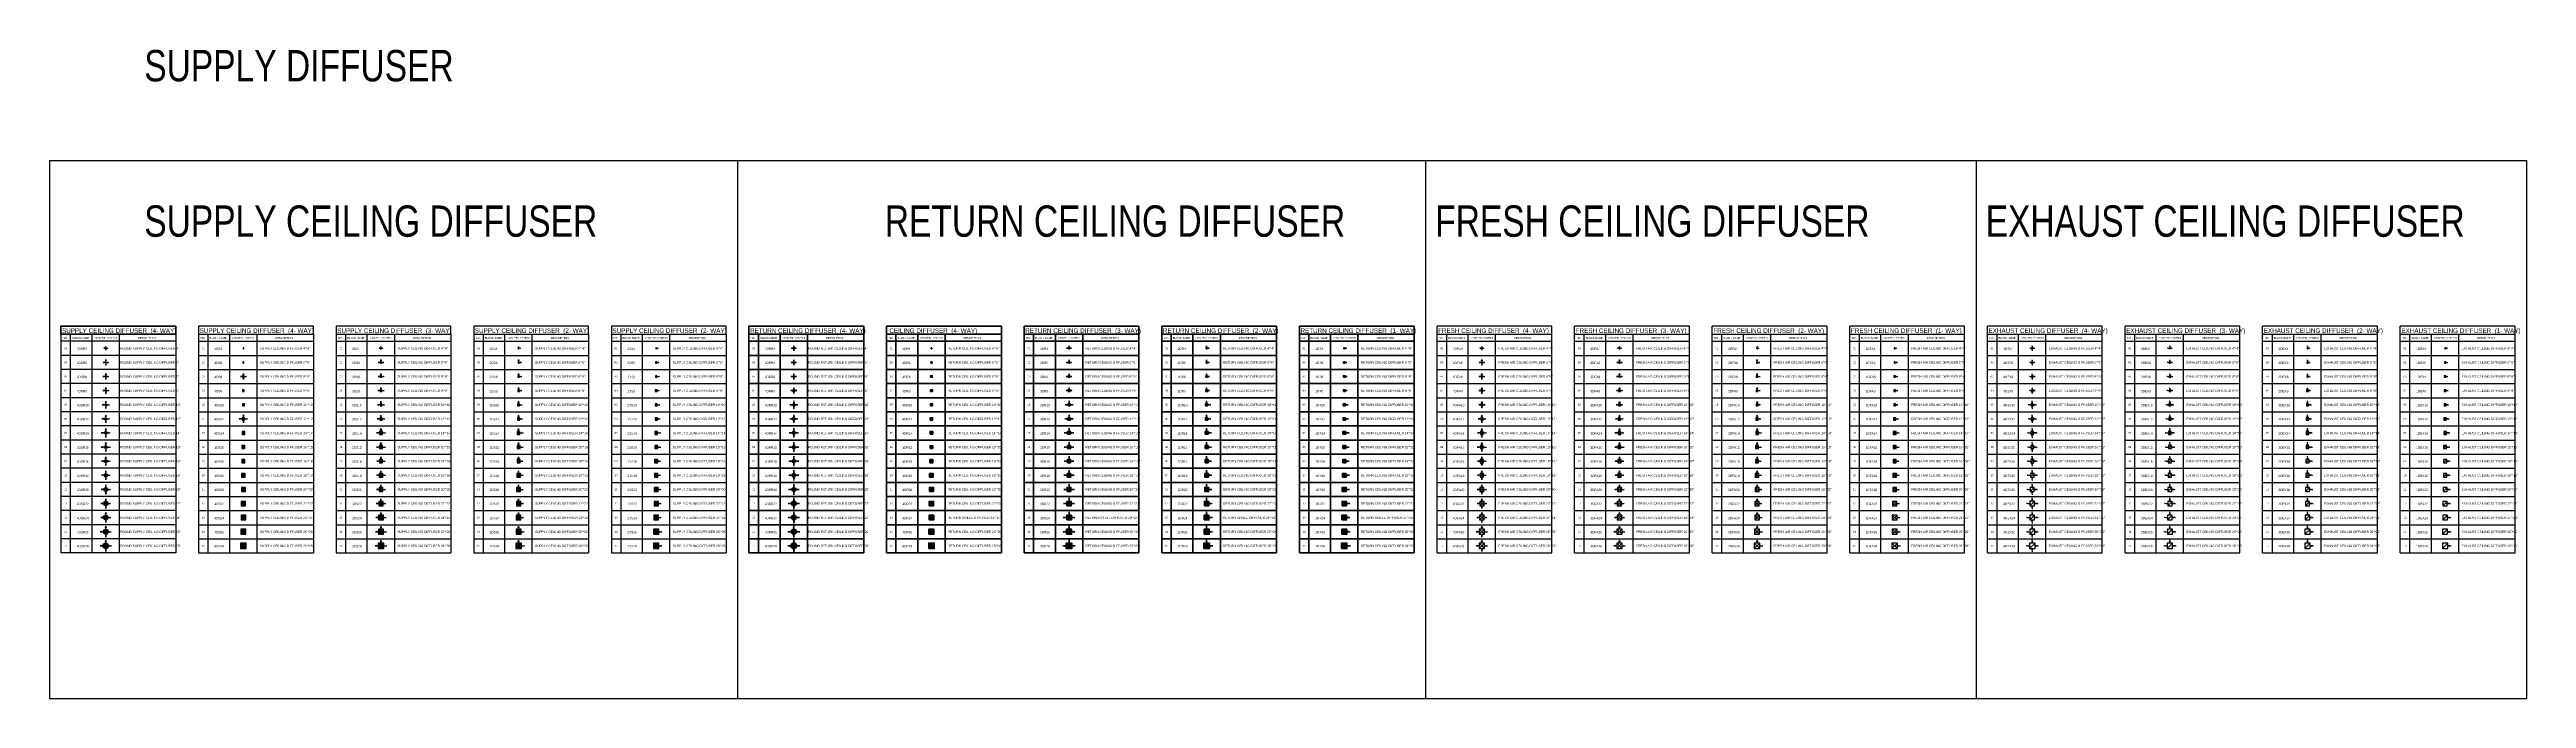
# Model space of a CAD drawing. Header units: millimetres. Extents: x -21221 to 1625077, y -149981 to 356550.
# Drawn here: x 232020 to 547978, y 212613 to 295402 of the extents above; entities that cross this region are included whole.
import ezdxf
from ezdxf.enums import TextEntityAlignment as Align

# ---------------------------------------------------------------- set-up
doc = ezdxf.new("R2010")
doc.units = ezdxf.units.MM
doc.header["$LTSCALE"] = 1000
doc.header["$MEASUREMENT"] = 0
doc.layers.get('0').update_dxf_attribs({"linetype": 'CONTINUOUS'})
for name, color, linetype in [('1-EX-DUCT', 1, 'CONTINUOUS'), ('11-F-A-DUCT', 11, 'CONTINUOUS'), ('3- SUPPLY DUCT', 3, 'CONTINUOUS'), ('40-REFERENCE-DRAWINGS-0-35', 40, 'CONTINUOUS')]:
    doc.layers.add(name, color=color, linetype=linetype)
doc.layers.add('6-RETURN-DUCT', color=6, linetype='CONTINUOUS', lineweight=50)
doc.styles.add('STENCIL', font='stencil.shx')
doc.styles.add('style2', font='stencil.shx')

# ---------------------------------------------------------------- blocks, each defined once
blk = doc.blocks.new('1DEX4')
at = {"color": 13}
for p, q in [((-50, -50), (50, 50)), ((215, 0), (75, 0)), ((75, 0), (175, -20)), ((175, 20), (167, 0)), ((175, -20), (167, 0)), ((215, 0), (236, -21)), ((236, -21), (236, 21)), ((258, 0), (236, 21)), ((258, 0), (308, 0))]:
    blk.add_line(p, q, dxfattribs=at)
at = {"color": 12}
blk.add_lwpolyline([(-50, -50), (50, -50), (50, 50), (-50, 50)], close=True, dxfattribs=at)
at = {"color": 13}
for points in [[(175, 20), (167, 0), (75, 0)], [(175, -20), (167, 0), (75, 0)]]:
    blk.add_solid(points, dxfattribs=at)
blk = doc.blocks.new('1DEX10')
at = {"color": 13}
for p, q in [((125, 125), (-125, -125)), ((325, 0), (150, 0)), ((150, 0), (275, -25)), ((275, 25), (265, 0)), ((275, -25), (265, 0)), ((325, 0), (352, -27)), ((352, -27), (352, 27)), ((378, 0), (352, 27)), ((378, 0), (441, 0))]:
    blk.add_line(p, q, dxfattribs=at)
at = {"color": 12}
blk.add_lwpolyline([(-125, -125), (125, -125), (125, 125), (-125, 125)], close=True, dxfattribs=at)
at = {"color": 13}
for points in [[(275, 25), (265, 0), (150, 0)], [(275, -25), (265, 0), (150, 0)]]:
    blk.add_solid(points, dxfattribs=at)
blk = doc.blocks.new('1DEX6')
at = {"color": 13}
for p, q in [((75, 75), (-75, -75)), ((200, 20), (192, 0)), ((261, -21), (261, 21)), ((283, 0), (261, 21)), ((283, 0), (333, 0)), ((240, 0), (100, 0)), ((100, 0), (200, -20)), ((200, -20), (192, 0)), ((240, 0), (261, -21))]:
    blk.add_line(p, q, dxfattribs=at)
at = {"color": 12}
blk.add_lwpolyline([(-75, -75), (75, -75), (75, 75), (-75, 75)], close=True, dxfattribs=at)
at = {"color": 13}
for points in [[(200, 20), (192, 0), (100, 0)], [(200, -20), (192, 0), (100, 0)]]:
    blk.add_solid(points, dxfattribs=at)
blk = doc.blocks.new('1DEX8')
at = {"color": 13}
for p, q in [((100, 100), (-100, -100)), ((265, 0), (125, 0)), ((125, 0), (225, -20)), ((225, 20), (217, 0)), ((225, -20), (217, 0)), ((265, 0), (286, -21)), ((286, -21), (286, 21)), ((308, 0), (286, 21)), ((308, 0), (358, 0))]:
    blk.add_line(p, q, dxfattribs=at)
at = {"color": 12}
blk.add_lwpolyline([(-100, -100), (100, -100), (100, 100), (-100, 100)], close=True, dxfattribs=at)
at = {"color": 13}
for points in [[(225, 20), (217, 0), (125, 0)], [(225, -20), (217, 0), (125, 0)]]:
    blk.add_solid(points, dxfattribs=at)
blk = doc.blocks.new('1DEX12')
at = {"color": 13}
for p, q in [((150, 150), (-150, -150)), ((385, 0), (175, 0)), ((175, 0), (325, -30)), ((325, 30), (312, 0)), ((325, -30), (312, 0)), ((385, 0), (417, -32)), ((417, -32), (417, 32)), ((449, 0), (417, 32)), ((449, 0), (524, 0))]:
    blk.add_line(p, q, dxfattribs=at)
at = {"color": 12}
blk.add_lwpolyline([(-150, -150), (150, -150), (150, 150), (-150, 150)], close=True, dxfattribs=at)
at = {"color": 13}
for points in [[(325, 30), (312, 0), (175, 0)], [(325, -30), (312, 0), (175, 0)]]:
    blk.add_solid(points, dxfattribs=at)
blk = doc.blocks.new('1DEX14')
at = {"color": 13}
for p, q in [((175, 175), (-175, -175)), ((445, 0), (200, 0)), ((200, 0), (375, -35)), ((375, 35), (360, 0)), ((375, -35), (360, 0)), ((445, 0), (482, -37)), ((482, -37), (482, 37)), ((520, 0), (482, 37)), ((520, 0), (607, 0))]:
    blk.add_line(p, q, dxfattribs=at)
at = {"color": 12}
blk.add_lwpolyline([(-175, -175), (175, -175), (175, 175), (-175, 175)], close=True, dxfattribs=at)
at = {"color": 13}
for points in [[(375, 35), (360, 0), (200, 0)], [(375, -35), (360, 0), (200, 0)]]:
    blk.add_solid(points, dxfattribs=at)
blk = doc.blocks.new('1DEX16')
at = {"color": 13}
for p, q in [((200, 200), (-200, -200)), ((400, 35), (385, 0)), ((507, -37), (507, 37)), ((545, 0), (507, 37)), ((545, 0), (632, 0)), ((470, 0), (225, 0)), ((225, 0), (400, -35)), ((400, -35), (385, 0)), ((470, 0), (507, -37))]:
    blk.add_line(p, q, dxfattribs=at)
at = {"color": 12}
blk.add_lwpolyline([(-200, -200), (200, -200), (200, 200), (-200, 200)], close=True, dxfattribs=at)
at = {"color": 13}
for points in [[(400, 35), (385, 0), (225, 0)], [(400, -35), (385, 0), (225, 0)]]:
    blk.add_solid(points, dxfattribs=at)
blk = doc.blocks.new('1DEX18')
at = {"color": 13}
for p, q in [((225, 225), (-225, -225)), ((425, 35), (410, 0)), ((532, -37), (532, 37)), ((570, 0), (532, 37)), ((570, 0), (657, 0)), ((495, 0), (250, 0)), ((250, 0), (425, -35)), ((425, -35), (410, 0)), ((495, 0), (532, -37))]:
    blk.add_line(p, q, dxfattribs=at)
at = {"color": 12}
blk.add_lwpolyline([(-225, -225), (225, -225), (225, 225), (-225, 225)], close=True, dxfattribs=at)
at = {"color": 13}
for points in [[(425, 35), (410, 0), (250, 0)], [(425, -35), (410, 0), (250, 0)]]:
    blk.add_solid(points, dxfattribs=at)
blk = doc.blocks.new('1DEX20')
at = {"color": 13}
for p, q in [((250, 250), (-250, -250)), ((450, 35), (435, 0)), ((557, -37), (557, 37)), ((595, 0), (557, 37)), ((595, 0), (682, 0)), ((520, 0), (275, 0)), ((275, 0), (450, -35)), ((450, -35), (435, 0)), ((520, 0), (557, -37))]:
    blk.add_line(p, q, dxfattribs=at)
at = {"color": 12}
blk.add_lwpolyline([(-250, -250), (250, -250), (250, 250), (-250, 250)], close=True, dxfattribs=at)
at = {"color": 13}
for points in [[(450, 35), (435, 0), (275, 0)], [(450, -35), (435, 0), (275, 0)]]:
    blk.add_solid(points, dxfattribs=at)
blk = doc.blocks.new('1DEX22')
at = {"color": 13}
for p, q in [((275, 275), (-275, -275)), ((475, 35), (460, 0)), ((582, -37), (582, 37)), ((620, 0), (582, 37)), ((620, 0), (707, 0)), ((545, 0), (300, 0)), ((300, 0), (475, -35)), ((475, -35), (460, 0)), ((545, 0), (582, -37))]:
    blk.add_line(p, q, dxfattribs=at)
at = {"color": 12}
blk.add_lwpolyline([(-275, -275), (275, -275), (275, 275), (-275, 275)], close=True, dxfattribs=at)
at = {"color": 13}
for points in [[(475, 35), (460, 0), (300, 0)], [(475, -35), (460, 0), (300, 0)]]:
    blk.add_solid(points, dxfattribs=at)
blk = doc.blocks.new('1DEX24')
at = {"color": 13}
for p, q in [((300, 300), (-300, -300)), ((570, 0), (325, 0)), ((325, 0), (500, -35)), ((500, 35), (485, 0)), ((500, -35), (485, 0)), ((570, 0), (607, -37)), ((607, -37), (607, 37)), ((645, 0), (607, 37)), ((645, 0), (732, 0))]:
    blk.add_line(p, q, dxfattribs=at)
at = {"color": 12}
blk.add_lwpolyline([(-300, -300), (300, -300), (300, 300), (-300, 300)], close=True, dxfattribs=at)
at = {"color": 13}
for points in [[(500, 35), (485, 0), (325, 0)], [(500, -35), (485, 0), (325, 0)]]:
    blk.add_solid(points, dxfattribs=at)
blk = doc.blocks.new('1DEX26')
at = {"color": 13}
for p, q in [((325, 325), (-325, -325)), ((525, 35), (510, 0)), ((632, -37), (632, 37)), ((670, 0), (632, 37)), ((670, 0), (757, 0)), ((595, 0), (350, 0)), ((350, 0), (525, -35)), ((525, -35), (510, 0)), ((595, 0), (632, -37))]:
    blk.add_line(p, q, dxfattribs=at)
at = {"color": 12}
blk.add_lwpolyline([(-325, -325), (325, -325), (325, 325), (-325, 325)], close=True, dxfattribs=at)
at = {"color": 13}
for points in [[(525, 35), (510, 0), (350, 0)], [(525, -35), (510, 0), (350, 0)]]:
    blk.add_solid(points, dxfattribs=at)
blk = doc.blocks.new('1DEX28')
at = {"color": 13}
for p, q in [((350, 350), (-350, -350)), ((550, 35), (535, 0)), ((657, -37), (657, 37)), ((695, 0), (657, 37)), ((695, 0), (782, 0)), ((620, 0), (375, 0)), ((375, 0), (550, -35)), ((550, -35), (535, 0)), ((620, 0), (657, -37))]:
    blk.add_line(p, q, dxfattribs=at)
at = {"color": 12}
blk.add_lwpolyline([(-350, -350), (350, -350), (350, 350), (-350, 350)], close=True, dxfattribs=at)
at = {"color": 13}
for points in [[(550, 35), (535, 0), (375, 0)], [(550, -35), (535, 0), (375, 0)]]:
    blk.add_solid(points, dxfattribs=at)
blk = doc.blocks.new('2DEX4')
at = {"color": 13}
for p, q in [((-50, -50), (50, 50)), ((0, 215), (-21, 236)), ((-21, 236), (21, 236)), ((-20, 175), (0, 167)), ((0, 75), (-20, 175)), ((0, 258), (0, 308)), ((0, 258), (21, 236)), ((0, 215), (0, 75)), ((20, 175), (0, 167)), ((215, 0), (75, 0)), ((75, 0), (175, -20)), ((175, 20), (167, 0)), ((175, -20), (167, 0)), ((215, 0), (236, -21)), ((236, -21), (236, 21)), ((258, 0), (236, 21)), ((258, 0), (308, 0))]:
    blk.add_line(p, q, dxfattribs=at)
at = {"color": 12}
blk.add_lwpolyline([(-50, -50), (50, -50), (50, 50), (-50, 50)], close=True, dxfattribs=at)
at = {"color": 13}
for points in [[(-20, 175), (0, 167), (0, 75)], [(20, 175), (0, 167), (0, 75)], [(175, 20), (167, 0), (75, 0)], [(175, -20), (167, 0), (75, 0)]]:
    blk.add_solid(points, dxfattribs=at)
blk = doc.blocks.new('2DEX6')
at = {"color": 13}
for p, q in [((75, 75), (-75, -75)), ((0, 240), (-21, 261)), ((-21, 261), (21, 261)), ((-20, 200), (0, 192)), ((0, 100), (-20, 200)), ((0, 283), (0, 333)), ((0, 283), (21, 261)), ((0, 240), (0, 100)), ((20, 200), (0, 192)), ((200, 20), (192, 0)), ((261, -21), (261, 21)), ((283, 0), (261, 21)), ((283, 0), (333, 0)), ((240, 0), (100, 0)), ((100, 0), (200, -20)), ((200, -20), (192, 0)), ((240, 0), (261, -21))]:
    blk.add_line(p, q, dxfattribs=at)
at = {"color": 12}
blk.add_lwpolyline([(-75, -75), (75, -75), (75, 75), (-75, 75)], close=True, dxfattribs=at)
at = {"color": 13}
for points in [[(-20, 200), (0, 192), (0, 100)], [(20, 200), (0, 192), (0, 100)], [(200, 20), (192, 0), (100, 0)], [(200, -20), (192, 0), (100, 0)]]:
    blk.add_solid(points, dxfattribs=at)
blk = doc.blocks.new('2DEX8')
at = {"color": 13}
for p, q in [((100, 100), (-100, -100)), ((0, 265), (-21, 286)), ((-21, 286), (21, 286)), ((-20, 225), (0, 217)), ((0, 125), (-20, 225)), ((0, 308), (0, 358)), ((0, 308), (21, 286)), ((0, 265), (0, 125)), ((20, 225), (0, 217)), ((265, 0), (125, 0)), ((125, 0), (225, -20)), ((225, 20), (217, 0)), ((225, -20), (217, 0)), ((265, 0), (286, -21)), ((286, -21), (286, 21)), ((308, 0), (286, 21)), ((308, 0), (358, 0))]:
    blk.add_line(p, q, dxfattribs=at)
at = {"color": 12}
blk.add_lwpolyline([(-100, -100), (100, -100), (100, 100), (-100, 100)], close=True, dxfattribs=at)
at = {"color": 13}
for points in [[(-20, 225), (0, 217), (0, 125)], [(20, 225), (0, 217), (0, 125)], [(225, 20), (217, 0), (125, 0)], [(225, -20), (217, 0), (125, 0)]]:
    blk.add_solid(points, dxfattribs=at)
blk = doc.blocks.new('2DEX10')
at = {"color": 13}
for p, q in [((156, 125), (-93, -125)), ((31, 375), (-2, 408)), ((-2, 408), (65, 408)), ((0, 312), (31, 299)), ((31, 156), (0, 312)), ((31, 442), (31, 520)), ((31, 442), (65, 408)), ((31, 375), (31, 156)), ((63, 312), (31, 299)), ((406, 0), (188, 0)), ((188, 0), (344, -31)), ((344, 31), (331, 0)), ((344, -31), (331, 0)), ((406, 0), (440, -33)), ((440, -33), (440, 33)), ((473, 0), (440, 33)), ((473, 0), (551, 0))]:
    blk.add_line(p, q, dxfattribs=at)
at = {"color": 12}
blk.add_lwpolyline([(-93, -125), (156, -125), (156, 125), (-93, 125)], close=True, dxfattribs=at)
at = {"color": 13}
for points in [[(0, 312), (31, 299), (31, 156)], [(63, 312), (31, 299), (31, 156)], [(344, 31), (331, 0), (188, 0)], [(344, -31), (331, 0), (188, 0)]]:
    blk.add_solid(points, dxfattribs=at)
blk = doc.blocks.new('2DEX12')
at = {"color": 13}
for p, q in [((150, 150), (-150, -150)), ((0, 385), (-32, 417)), ((-32, 417), (32, 417)), ((-30, 325), (0, 312)), ((0, 175), (-30, 325)), ((0, 449), (0, 524)), ((0, 449), (32, 417)), ((0, 385), (0, 175)), ((30, 325), (0, 312)), ((385, 0), (175, 0)), ((175, 0), (325, -30)), ((325, 30), (312, 0)), ((325, -30), (312, 0)), ((385, 0), (417, -32)), ((417, -32), (417, 32)), ((449, 0), (417, 32)), ((449, 0), (524, 0))]:
    blk.add_line(p, q, dxfattribs=at)
at = {"color": 12}
blk.add_lwpolyline([(-150, -150), (150, -150), (150, 150), (-150, 150)], close=True, dxfattribs=at)
at = {"color": 13}
for points in [[(-30, 325), (0, 312), (0, 175)], [(30, 325), (0, 312), (0, 175)], [(325, 30), (312, 0), (175, 0)], [(325, -30), (312, 0), (175, 0)]]:
    blk.add_solid(points, dxfattribs=at)
blk = doc.blocks.new('2DEX14')
at = {"color": 13}
for p, q in [((175, 175), (-175, -175)), ((0, 445), (-37, 482)), ((-37, 482), (37, 482)), ((-35, 375), (0, 360)), ((0, 200), (-35, 375)), ((0, 520), (0, 607)), ((0, 520), (37, 482)), ((0, 445), (0, 200)), ((35, 375), (0, 360)), ((445, 0), (200, 0)), ((200, 0), (375, -35)), ((375, 35), (360, 0)), ((375, -35), (360, 0)), ((445, 0), (482, -37)), ((482, -37), (482, 37)), ((520, 0), (482, 37)), ((520, 0), (607, 0))]:
    blk.add_line(p, q, dxfattribs=at)
at = {"color": 12}
blk.add_lwpolyline([(-175, -175), (175, -175), (175, 175), (-175, 175)], close=True, dxfattribs=at)
at = {"color": 13}
for points in [[(-35, 375), (0, 360), (0, 200)], [(35, 375), (0, 360), (0, 200)], [(375, 35), (360, 0), (200, 0)], [(375, -35), (360, 0), (200, 0)]]:
    blk.add_solid(points, dxfattribs=at)
blk = doc.blocks.new('2DEX16')
at = {"color": 13}
for p, q in [((200, 200), (-200, -200)), ((0, 470), (-37, 507)), ((-37, 507), (37, 507)), ((-35, 400), (0, 385)), ((0, 225), (-35, 400)), ((0, 545), (0, 632)), ((0, 545), (37, 507)), ((0, 470), (0, 225)), ((35, 400), (0, 385)), ((400, 35), (385, 0)), ((507, -37), (507, 37)), ((545, 0), (507, 37)), ((545, 0), (632, 0)), ((470, 0), (225, 0)), ((225, 0), (400, -35)), ((400, -35), (385, 0)), ((470, 0), (507, -37))]:
    blk.add_line(p, q, dxfattribs=at)
at = {"color": 12}
blk.add_lwpolyline([(-200, -200), (200, -200), (200, 200), (-200, 200)], close=True, dxfattribs=at)
at = {"color": 13}
for points in [[(-35, 400), (0, 385), (0, 225)], [(35, 400), (0, 385), (0, 225)], [(400, 35), (385, 0), (225, 0)], [(400, -35), (385, 0), (225, 0)]]:
    blk.add_solid(points, dxfattribs=at)
blk = doc.blocks.new('2DEX18')
at = {"color": 13}
for p, q in [((225, 225), (-225, -225)), ((0, 495), (-37, 532)), ((-37, 532), (37, 532)), ((-35, 425), (0, 410)), ((0, 250), (-35, 425)), ((0, 570), (0, 657)), ((0, 570), (37, 532)), ((0, 495), (0, 250)), ((35, 425), (0, 410)), ((425, 35), (410, 0)), ((532, -37), (532, 37)), ((570, 0), (532, 37)), ((570, 0), (657, 0)), ((495, 0), (250, 0)), ((250, 0), (425, -35)), ((425, -35), (410, 0)), ((495, 0), (532, -37))]:
    blk.add_line(p, q, dxfattribs=at)
at = {"color": 12}
blk.add_lwpolyline([(-225, -225), (225, -225), (225, 225), (-225, 225)], close=True, dxfattribs=at)
at = {"color": 13}
for points in [[(-35, 425), (0, 410), (0, 250)], [(35, 425), (0, 410), (0, 250)], [(425, 35), (410, 0), (250, 0)], [(425, -35), (410, 0), (250, 0)]]:
    blk.add_solid(points, dxfattribs=at)
blk = doc.blocks.new('2DEX20')
at = {"color": 13}
for p, q in [((250, 250), (-250, -250)), ((0, 520), (-37, 557)), ((-37, 557), (37, 557)), ((-35, 450), (0, 435)), ((0, 275), (-35, 450)), ((0, 595), (0, 682)), ((0, 595), (37, 557)), ((0, 520), (0, 275)), ((35, 450), (0, 435)), ((450, 35), (435, 0)), ((557, -37), (557, 37)), ((595, 0), (557, 37)), ((595, 0), (682, 0)), ((520, 0), (275, 0)), ((275, 0), (450, -35)), ((450, -35), (435, 0)), ((520, 0), (557, -37))]:
    blk.add_line(p, q, dxfattribs=at)
at = {"color": 12}
blk.add_lwpolyline([(-250, -250), (250, -250), (250, 250), (-250, 250)], close=True, dxfattribs=at)
at = {"color": 13}
for points in [[(-35, 450), (0, 435), (0, 275)], [(35, 450), (0, 435), (0, 275)], [(450, 35), (435, 0), (275, 0)], [(450, -35), (435, 0), (275, 0)]]:
    blk.add_solid(points, dxfattribs=at)
blk = doc.blocks.new('2DEX22')
at = {"color": 13}
for p, q in [((275, 275), (-275, -275)), ((0, 545), (-37, 582)), ((-37, 582), (37, 582)), ((-35, 475), (0, 460)), ((0, 300), (-35, 475)), ((0, 620), (0, 707)), ((0, 620), (37, 582)), ((0, 545), (0, 300)), ((35, 475), (0, 460)), ((475, 35), (460, 0)), ((582, -37), (582, 37)), ((620, 0), (582, 37)), ((620, 0), (707, 0)), ((545, 0), (300, 0)), ((300, 0), (475, -35)), ((475, -35), (460, 0)), ((545, 0), (582, -37))]:
    blk.add_line(p, q, dxfattribs=at)
at = {"color": 12}
blk.add_lwpolyline([(-275, -275), (275, -275), (275, 275), (-275, 275)], close=True, dxfattribs=at)
at = {"color": 13}
for points in [[(-35, 475), (0, 460), (0, 300)], [(35, 475), (0, 460), (0, 300)], [(475, 35), (460, 0), (300, 0)], [(475, -35), (460, 0), (300, 0)]]:
    blk.add_solid(points, dxfattribs=at)
blk = doc.blocks.new('2DEX24')
at = {"color": 13}
for p, q in [((300, 300), (-300, -300)), ((0, 570), (-37, 607)), ((-37, 607), (37, 607)), ((-35, 500), (0, 485)), ((0, 325), (-35, 500)), ((0, 645), (0, 732)), ((0, 645), (37, 607)), ((0, 570), (0, 325)), ((35, 500), (0, 485)), ((570, 0), (325, 0)), ((325, 0), (500, -35)), ((500, 35), (485, 0)), ((500, -35), (485, 0)), ((570, 0), (607, -37)), ((607, -37), (607, 37)), ((645, 0), (607, 37)), ((645, 0), (732, 0))]:
    blk.add_line(p, q, dxfattribs=at)
at = {"color": 12}
blk.add_lwpolyline([(-300, -300), (300, -300), (300, 300), (-300, 300)], close=True, dxfattribs=at)
at = {"color": 13}
for points in [[(-35, 500), (0, 485), (0, 325)], [(35, 500), (0, 485), (0, 325)], [(500, 35), (485, 0), (325, 0)], [(500, -35), (485, 0), (325, 0)]]:
    blk.add_solid(points, dxfattribs=at)
blk = doc.blocks.new('2DEX26')
at = {"color": 13}
for p, q in [((325, 325), (-325, -325)), ((0, 595), (-37, 632)), ((-37, 632), (37, 632)), ((-35, 525), (0, 510)), ((0, 350), (-35, 525)), ((0, 670), (0, 757)), ((0, 670), (37, 632)), ((0, 595), (0, 350)), ((35, 525), (0, 510)), ((525, 35), (510, 0)), ((632, -37), (632, 37)), ((670, 0), (632, 37)), ((670, 0), (757, 0)), ((595, 0), (350, 0)), ((350, 0), (525, -35)), ((525, -35), (510, 0)), ((595, 0), (632, -37))]:
    blk.add_line(p, q, dxfattribs=at)
at = {"color": 12}
blk.add_lwpolyline([(-325, -325), (325, -325), (325, 325), (-325, 325)], close=True, dxfattribs=at)
at = {"color": 13}
for points in [[(-35, 525), (0, 510), (0, 350)], [(35, 525), (0, 510), (0, 350)], [(525, 35), (510, 0), (350, 0)], [(525, -35), (510, 0), (350, 0)]]:
    blk.add_solid(points, dxfattribs=at)
blk = doc.blocks.new('2DEX28')
at = {"color": 13}
for p, q in [((350, 350), (-350, -350)), ((0, 620), (-37, 657)), ((-37, 657), (37, 657)), ((-35, 550), (0, 535)), ((0, 375), (-35, 550)), ((0, 695), (0, 782)), ((0, 695), (37, 657)), ((0, 620), (0, 375)), ((35, 550), (0, 535)), ((550, 35), (535, 0)), ((657, -37), (657, 37)), ((695, 0), (657, 37)), ((695, 0), (782, 0)), ((620, 0), (375, 0)), ((375, 0), (550, -35)), ((550, -35), (535, 0)), ((620, 0), (657, -37))]:
    blk.add_line(p, q, dxfattribs=at)
at = {"color": 12}
blk.add_lwpolyline([(-350, -350), (350, -350), (350, 350), (-350, 350)], close=True, dxfattribs=at)
at = {"color": 13}
for points in [[(-35, 550), (0, 535), (0, 375)], [(35, 550), (0, 535), (0, 375)], [(550, 35), (535, 0), (375, 0)], [(550, -35), (535, 0), (375, 0)]]:
    blk.add_solid(points, dxfattribs=at)
blk = doc.blocks.new('3DEX4')
at = {"color": 13}
for p, q in [((-258, 0), (-308, 0)), ((-258, 0), (-236, 21)), ((-236, -21), (-236, 21)), ((-215, 0), (-236, -21)), ((-215, 0), (-75, 0)), ((-175, 20), (-167, 0)), ((-175, -20), (-167, 0)), ((-75, 0), (-175, -20)), ((-50, -50), (50, 50)), ((0, 215), (-21, 236)), ((-21, 236), (21, 236)), ((-20, 175), (0, 167)), ((0, 75), (-20, 175)), ((0, 258), (0, 308)), ((0, 258), (21, 236)), ((0, 215), (0, 75)), ((20, 175), (0, 167)), ((215, 0), (75, 0)), ((75, 0), (175, -20)), ((175, 20), (167, 0)), ((175, -20), (167, 0)), ((215, 0), (236, -21)), ((236, -21), (236, 21)), ((258, 0), (236, 21)), ((258, 0), (308, 0))]:
    blk.add_line(p, q, dxfattribs=at)
at = {"color": 12}
blk.add_lwpolyline([(-50, -50), (50, -50), (50, 50), (-50, 50)], close=True, dxfattribs=at)
at = {"color": 13}
for points in [[(-175, 20), (-167, 0), (-75, 0)], [(-175, -20), (-167, 0), (-75, 0)], [(-20, 175), (0, 167), (0, 75)], [(20, 175), (0, 167), (0, 75)], [(175, 20), (167, 0), (75, 0)], [(175, -20), (167, 0), (75, 0)]]:
    blk.add_solid(points, dxfattribs=at)
blk = doc.blocks.new('3DEX6')
at = {"color": 13}
for p, q in [((-283, 0), (-333, 0)), ((-283, 0), (-261, 21)), ((-261, -21), (-261, 21)), ((-200, 20), (-192, 0)), ((75, 75), (-75, -75)), ((0, 240), (-21, 261)), ((-21, 261), (21, 261)), ((-20, 200), (0, 192)), ((0, 100), (-20, 200)), ((0, 283), (0, 333)), ((0, 283), (21, 261)), ((0, 240), (0, 100)), ((20, 200), (0, 192)), ((200, 20), (192, 0)), ((261, -21), (261, 21)), ((283, 0), (261, 21)), ((283, 0), (333, 0)), ((-240, 0), (-261, -21)), ((-240, 0), (-100, 0)), ((-200, -20), (-192, 0)), ((-100, 0), (-200, -20)), ((240, 0), (100, 0)), ((100, 0), (200, -20)), ((200, -20), (192, 0)), ((240, 0), (261, -21))]:
    blk.add_line(p, q, dxfattribs=at)
at = {"color": 12}
blk.add_lwpolyline([(-75, -75), (75, -75), (75, 75), (-75, 75)], close=True, dxfattribs=at)
at = {"color": 13}
for points in [[(-200, 20), (-192, 0), (-100, 0)], [(-20, 200), (0, 192), (0, 100)], [(20, 200), (0, 192), (0, 100)], [(200, 20), (192, 0), (100, 0)], [(-200, -20), (-192, 0), (-100, 0)], [(200, -20), (192, 0), (100, 0)]]:
    blk.add_solid(points, dxfattribs=at)
blk = doc.blocks.new('3DEX8')
at = {"color": 13}
for p, q in [((-308, 0), (-358, 0)), ((-308, 0), (-286, 21)), ((-286, -21), (-286, 21)), ((-265, 0), (-286, -21)), ((-265, 0), (-125, 0)), ((-225, 20), (-217, 0)), ((-225, -20), (-217, 0)), ((-125, 0), (-225, -20)), ((100, 100), (-100, -100)), ((0, 265), (-21, 286)), ((-21, 286), (21, 286)), ((-20, 225), (0, 217)), ((0, 125), (-20, 225)), ((0, 308), (0, 358)), ((0, 308), (21, 286)), ((0, 265), (0, 125)), ((20, 225), (0, 217)), ((265, 0), (125, 0)), ((125, 0), (225, -20)), ((225, 20), (217, 0)), ((225, -20), (217, 0)), ((265, 0), (286, -21)), ((286, -21), (286, 21)), ((308, 0), (286, 21)), ((308, 0), (358, 0))]:
    blk.add_line(p, q, dxfattribs=at)
at = {"color": 12}
blk.add_lwpolyline([(-100, -100), (100, -100), (100, 100), (-100, 100)], close=True, dxfattribs=at)
at = {"color": 13}
for points in [[(-225, 20), (-217, 0), (-125, 0)], [(-225, -20), (-217, 0), (-125, 0)], [(-20, 225), (0, 217), (0, 125)], [(20, 225), (0, 217), (0, 125)], [(225, 20), (217, 0), (125, 0)], [(225, -20), (217, 0), (125, 0)]]:
    blk.add_solid(points, dxfattribs=at)
blk = doc.blocks.new('3DEX10')
at = {"color": 13}
for p, q in [((-442, 0), (-520, 0)), ((-442, 0), (-408, 33)), ((-408, -33), (-408, 33)), ((-375, 0), (-408, -33)), ((-375, 0), (-156, 0)), ((-312, 31), (-299, 0)), ((-312, -31), (-299, 0)), ((-156, 0), (-312, -31)), ((125, 125), (-125, -125)), ((0, 375), (-33, 408)), ((-33, 408), (33, 408)), ((-31, 312), (0, 299)), ((0, 156), (-31, 312)), ((0, 442), (0, 520)), ((0, 442), (33, 408)), ((0, 375), (0, 156)), ((31, 312), (0, 299)), ((375, 0), (156, 0)), ((156, 0), (312, -31)), ((312, 31), (299, 0)), ((312, -31), (299, 0)), ((375, 0), (408, -33)), ((408, -33), (408, 33)), ((442, 0), (408, 33)), ((442, 0), (520, 0))]:
    blk.add_line(p, q, dxfattribs=at)
at = {"color": 12}
blk.add_lwpolyline([(-125, -125), (125, -125), (125, 125), (-125, 125)], close=True, dxfattribs=at)
at = {"color": 13}
for points in [[(-312, 31), (-299, 0), (-156, 0)], [(-312, -31), (-299, 0), (-156, 0)], [(-31, 312), (0, 299), (0, 156)], [(31, 312), (0, 299), (0, 156)], [(312, 31), (299, 0), (156, 0)], [(312, -31), (299, 0), (156, 0)]]:
    blk.add_solid(points, dxfattribs=at)
blk = doc.blocks.new('3DEX12')
at = {"color": 13}
for p, q in [((-449, 0), (-524, 0)), ((-449, 0), (-417, 32)), ((-417, -32), (-417, 32)), ((-385, 0), (-417, -32)), ((-385, 0), (-175, 0)), ((-325, 30), (-312, 0)), ((-325, -30), (-312, 0)), ((-175, 0), (-325, -30)), ((150, 150), (-150, -150)), ((0, 385), (-32, 417)), ((-32, 417), (32, 417)), ((-30, 325), (0, 312)), ((0, 175), (-30, 325)), ((0, 449), (0, 524)), ((0, 449), (32, 417)), ((0, 385), (0, 175)), ((30, 325), (0, 312)), ((385, 0), (175, 0)), ((175, 0), (325, -30)), ((325, 30), (312, 0)), ((325, -30), (312, 0)), ((385, 0), (417, -32)), ((417, -32), (417, 32)), ((449, 0), (417, 32)), ((449, 0), (524, 0))]:
    blk.add_line(p, q, dxfattribs=at)
at = {"color": 12}
blk.add_lwpolyline([(-150, -150), (150, -150), (150, 150), (-150, 150)], close=True, dxfattribs=at)
at = {"color": 13}
for points in [[(-325, 30), (-312, 0), (-175, 0)], [(-325, -30), (-312, 0), (-175, 0)], [(-30, 325), (0, 312), (0, 175)], [(30, 325), (0, 312), (0, 175)], [(325, 30), (312, 0), (175, 0)], [(325, -30), (312, 0), (175, 0)]]:
    blk.add_solid(points, dxfattribs=at)
blk = doc.blocks.new('3DEX14')
at = {"color": 13}
for p, q in [((-520, 0), (-607, 0)), ((-520, 0), (-482, 37)), ((-482, -37), (-482, 37)), ((-445, 0), (-482, -37)), ((-445, 0), (-200, 0)), ((-375, 35), (-360, 0)), ((-375, -35), (-360, 0)), ((-200, 0), (-375, -35)), ((175, 175), (-175, -175)), ((0, 445), (-37, 482)), ((-37, 482), (37, 482)), ((-35, 375), (0, 360)), ((0, 200), (-35, 375)), ((0, 520), (0, 607)), ((0, 520), (37, 482)), ((0, 445), (0, 200)), ((35, 375), (0, 360)), ((445, 0), (200, 0)), ((200, 0), (375, -35)), ((375, 35), (360, 0)), ((375, -35), (360, 0)), ((445, 0), (482, -37)), ((482, -37), (482, 37)), ((520, 0), (482, 37)), ((520, 0), (607, 0))]:
    blk.add_line(p, q, dxfattribs=at)
at = {"color": 12}
blk.add_lwpolyline([(-175, -175), (175, -175), (175, 175), (-175, 175)], close=True, dxfattribs=at)
at = {"color": 13}
for points in [[(-375, 35), (-360, 0), (-200, 0)], [(-375, -35), (-360, 0), (-200, 0)], [(-35, 375), (0, 360), (0, 200)], [(35, 375), (0, 360), (0, 200)], [(375, 35), (360, 0), (200, 0)], [(375, -35), (360, 0), (200, 0)]]:
    blk.add_solid(points, dxfattribs=at)
blk = doc.blocks.new('3DEX16')
at = {"color": 13}
for p, q in [((-545, 0), (-632, 0)), ((-545, 0), (-507, 37)), ((-507, -37), (-507, 37)), ((-400, 35), (-385, 0)), ((200, 200), (-200, -200)), ((0, 470), (-37, 507)), ((-37, 507), (37, 507)), ((-35, 400), (0, 385)), ((0, 225), (-35, 400)), ((0, 545), (0, 632)), ((0, 545), (37, 507)), ((0, 470), (0, 225)), ((35, 400), (0, 385)), ((400, 35), (385, 0)), ((507, -37), (507, 37)), ((545, 0), (507, 37)), ((545, 0), (632, 0)), ((-470, 0), (-507, -37)), ((-470, 0), (-225, 0)), ((-400, -35), (-385, 0)), ((-225, 0), (-400, -35)), ((470, 0), (225, 0)), ((225, 0), (400, -35)), ((400, -35), (385, 0)), ((470, 0), (507, -37))]:
    blk.add_line(p, q, dxfattribs=at)
at = {"color": 12}
blk.add_lwpolyline([(-200, -200), (200, -200), (200, 200), (-200, 200)], close=True, dxfattribs=at)
at = {"color": 13}
for points in [[(-400, 35), (-385, 0), (-225, 0)], [(-35, 400), (0, 385), (0, 225)], [(35, 400), (0, 385), (0, 225)], [(400, 35), (385, 0), (225, 0)], [(-400, -35), (-385, 0), (-225, 0)], [(400, -35), (385, 0), (225, 0)]]:
    blk.add_solid(points, dxfattribs=at)
blk = doc.blocks.new('3DEX18')
at = {"color": 13}
for p, q in [((-570, 0), (-657, 0)), ((-570, 0), (-532, 37)), ((-532, -37), (-532, 37)), ((-425, 35), (-410, 0)), ((225, 225), (-225, -225)), ((0, 495), (-37, 532)), ((-37, 532), (37, 532)), ((-35, 425), (0, 410)), ((0, 250), (-35, 425)), ((0, 570), (0, 657)), ((0, 570), (37, 532)), ((0, 495), (0, 250)), ((35, 425), (0, 410)), ((425, 35), (410, 0)), ((532, -37), (532, 37)), ((570, 0), (532, 37)), ((570, 0), (657, 0)), ((-495, 0), (-532, -37)), ((-495, 0), (-250, 0)), ((-425, -35), (-410, 0)), ((-250, 0), (-425, -35)), ((495, 0), (250, 0)), ((250, 0), (425, -35)), ((425, -35), (410, 0)), ((495, 0), (532, -37))]:
    blk.add_line(p, q, dxfattribs=at)
at = {"color": 12}
blk.add_lwpolyline([(-225, -225), (225, -225), (225, 225), (-225, 225)], close=True, dxfattribs=at)
at = {"color": 13}
for points in [[(-425, 35), (-410, 0), (-250, 0)], [(-35, 425), (0, 410), (0, 250)], [(35, 425), (0, 410), (0, 250)], [(425, 35), (410, 0), (250, 0)], [(-425, -35), (-410, 0), (-250, 0)], [(425, -35), (410, 0), (250, 0)]]:
    blk.add_solid(points, dxfattribs=at)
blk = doc.blocks.new('3DEX20')
at = {"color": 13}
for p, q in [((-595, 0), (-682, 0)), ((-595, 0), (-557, 37)), ((-557, -37), (-557, 37)), ((-450, 35), (-435, 0)), ((250, 250), (-250, -250)), ((0, 520), (-37, 557)), ((-37, 557), (37, 557)), ((-35, 450), (0, 435)), ((0, 275), (-35, 450)), ((0, 595), (0, 682)), ((0, 595), (37, 557)), ((0, 520), (0, 275)), ((35, 450), (0, 435)), ((450, 35), (435, 0)), ((557, -37), (557, 37)), ((595, 0), (557, 37)), ((595, 0), (682, 0)), ((-520, 0), (-557, -37)), ((-520, 0), (-275, 0)), ((-450, -35), (-435, 0)), ((-275, 0), (-450, -35)), ((520, 0), (275, 0)), ((275, 0), (450, -35)), ((450, -35), (435, 0)), ((520, 0), (557, -37))]:
    blk.add_line(p, q, dxfattribs=at)
at = {"color": 12}
blk.add_lwpolyline([(-250, -250), (250, -250), (250, 250), (-250, 250)], close=True, dxfattribs=at)
at = {"color": 13}
for points in [[(-450, 35), (-435, 0), (-275, 0)], [(-35, 450), (0, 435), (0, 275)], [(35, 450), (0, 435), (0, 275)], [(450, 35), (435, 0), (275, 0)], [(-450, -35), (-435, 0), (-275, 0)], [(450, -35), (435, 0), (275, 0)]]:
    blk.add_solid(points, dxfattribs=at)
blk = doc.blocks.new('3DEX22')
at = {"color": 13}
for p, q in [((-620, 0), (-707, 0)), ((-620, 0), (-582, 37)), ((-582, -37), (-582, 37)), ((-475, 35), (-460, 0)), ((275, 275), (-275, -275)), ((0, 545), (-37, 582)), ((-37, 582), (37, 582)), ((-35, 475), (0, 460)), ((0, 300), (-35, 475)), ((0, 620), (0, 707)), ((0, 620), (37, 582)), ((0, 545), (0, 300)), ((35, 475), (0, 460)), ((475, 35), (460, 0)), ((582, -37), (582, 37)), ((620, 0), (582, 37)), ((620, 0), (707, 0)), ((-545, 0), (-582, -37)), ((-545, 0), (-300, 0)), ((-475, -35), (-460, 0)), ((-300, 0), (-475, -35)), ((545, 0), (300, 0)), ((300, 0), (475, -35)), ((475, -35), (460, 0)), ((545, 0), (582, -37))]:
    blk.add_line(p, q, dxfattribs=at)
at = {"color": 12}
blk.add_lwpolyline([(-275, -275), (275, -275), (275, 275), (-275, 275)], close=True, dxfattribs=at)
at = {"color": 13}
for points in [[(-475, 35), (-460, 0), (-300, 0)], [(-35, 475), (0, 460), (0, 300)], [(35, 475), (0, 460), (0, 300)], [(475, 35), (460, 0), (300, 0)], [(-475, -35), (-460, 0), (-300, 0)], [(475, -35), (460, 0), (300, 0)]]:
    blk.add_solid(points, dxfattribs=at)
blk = doc.blocks.new('3DEX24')
at = {"color": 13}
for p, q in [((-645, 0), (-732, 0)), ((-645, 0), (-607, 37)), ((-607, -37), (-607, 37)), ((-570, 0), (-607, -37)), ((-570, 0), (-325, 0)), ((-500, 35), (-485, 0)), ((-500, -35), (-485, 0)), ((-325, 0), (-500, -35)), ((300, 300), (-300, -300)), ((0, 570), (-37, 607)), ((-37, 607), (37, 607)), ((-35, 500), (0, 485)), ((0, 325), (-35, 500)), ((0, 645), (0, 732)), ((0, 645), (37, 607)), ((0, 570), (0, 325)), ((35, 500), (0, 485)), ((570, 0), (325, 0)), ((325, 0), (500, -35)), ((500, 35), (485, 0)), ((500, -35), (485, 0)), ((570, 0), (607, -37)), ((607, -37), (607, 37)), ((645, 0), (607, 37)), ((645, 0), (732, 0))]:
    blk.add_line(p, q, dxfattribs=at)
at = {"color": 12}
blk.add_lwpolyline([(-300, -300), (300, -300), (300, 300), (-300, 300)], close=True, dxfattribs=at)
at = {"color": 13}
for points in [[(-500, 35), (-485, 0), (-325, 0)], [(-500, -35), (-485, 0), (-325, 0)], [(-35, 500), (0, 485), (0, 325)], [(35, 500), (0, 485), (0, 325)], [(500, 35), (485, 0), (325, 0)], [(500, -35), (485, 0), (325, 0)]]:
    blk.add_solid(points, dxfattribs=at)
blk = doc.blocks.new('3DEX26')
at = {"color": 13}
for p, q in [((-670, 0), (-757, 0)), ((-670, 0), (-632, 37)), ((-632, -37), (-632, 37)), ((-525, 35), (-510, 0)), ((325, 325), (-325, -325)), ((0, 595), (-37, 632)), ((-37, 632), (37, 632)), ((-35, 525), (0, 510)), ((0, 350), (-35, 525)), ((0, 670), (0, 757)), ((0, 670), (37, 632)), ((0, 595), (0, 350)), ((35, 525), (0, 510)), ((525, 35), (510, 0)), ((632, -37), (632, 37)), ((670, 0), (632, 37)), ((670, 0), (757, 0)), ((-595, 0), (-632, -37)), ((-595, 0), (-350, 0)), ((-525, -35), (-510, 0)), ((-350, 0), (-525, -35)), ((595, 0), (350, 0)), ((350, 0), (525, -35)), ((525, -35), (510, 0)), ((595, 0), (632, -37))]:
    blk.add_line(p, q, dxfattribs=at)
at = {"color": 12}
blk.add_lwpolyline([(-325, -325), (325, -325), (325, 325), (-325, 325)], close=True, dxfattribs=at)
at = {"color": 13}
for points in [[(-525, 35), (-510, 0), (-350, 0)], [(-35, 525), (0, 510), (0, 350)], [(35, 525), (0, 510), (0, 350)], [(525, 35), (510, 0), (350, 0)], [(-525, -35), (-510, 0), (-350, 0)], [(525, -35), (510, 0), (350, 0)]]:
    blk.add_solid(points, dxfattribs=at)
blk = doc.blocks.new('3DEX28')
at = {"color": 13}
for p, q in [((-695, 0), (-782, 0)), ((-695, 0), (-657, 37)), ((-657, -37), (-657, 37)), ((-550, 35), (-535, 0)), ((350, 350), (-350, -350)), ((0, 620), (-37, 657)), ((-37, 657), (37, 657)), ((-35, 550), (0, 535)), ((0, 375), (-35, 550)), ((0, 695), (0, 782)), ((0, 695), (37, 657)), ((0, 620), (0, 375)), ((35, 550), (0, 535)), ((550, 35), (535, 0)), ((657, -37), (657, 37)), ((695, 0), (657, 37)), ((695, 0), (782, 0)), ((-620, 0), (-657, -37)), ((-620, 0), (-375, 0)), ((-550, -35), (-535, 0)), ((-375, 0), (-550, -35)), ((620, 0), (375, 0)), ((375, 0), (550, -35)), ((550, -35), (535, 0)), ((620, 0), (657, -37))]:
    blk.add_line(p, q, dxfattribs=at)
at = {"color": 12}
blk.add_lwpolyline([(-350, -350), (350, -350), (350, 350), (-350, 350)], close=True, dxfattribs=at)
at = {"color": 13}
for points in [[(-550, 35), (-535, 0), (-375, 0)], [(-35, 550), (0, 535), (0, 375)], [(35, 550), (0, 535), (0, 375)], [(550, 35), (535, 0), (375, 0)], [(-550, -35), (-535, 0), (-375, 0)], [(550, -35), (535, 0), (375, 0)]]:
    blk.add_solid(points, dxfattribs=at)
blk = doc.blocks.new('4DEX4')
at = {"color": 13}
for p, q in [((-258, 0), (-308, 0)), ((-258, 0), (-236, 21)), ((-236, -21), (-236, 21)), ((-215, 0), (-236, -21)), ((-215, 0), (-75, 0)), ((-175, 20), (-167, 0)), ((-175, -20), (-167, 0)), ((-75, 0), (-175, -20)), ((-50, -50), (50, 50)), ((0, 215), (-21, 236)), ((-21, 236), (21, 236)), ((-20, 175), (0, 167)), ((0, 75), (-20, 175)), ((0, 258), (0, 308)), ((0, 258), (21, 236)), ((0, 215), (0, 75)), ((20, 175), (0, 167)), ((215, 0), (75, 0)), ((75, 0), (175, -20)), ((175, 20), (167, 0)), ((175, -20), (167, 0)), ((215, 0), (236, -21)), ((236, -21), (236, 21)), ((258, 0), (236, 21)), ((258, 0), (308, 0)), ((0, -215), (-21, -236)), ((-21, -236), (21, -236)), ((0, -75), (-20, -175)), ((-20, -175), (0, -167)), ((0, -215), (0, -75)), ((20, -175), (0, -167)), ((0, -258), (21, -236)), ((0, -258), (0, -308))]:
    blk.add_line(p, q, dxfattribs=at)
at = {"color": 12}
blk.add_lwpolyline([(-50, -50), (50, -50), (50, 50), (-50, 50)], close=True, dxfattribs=at)
at = {"color": 13}
for points in [[(-175, 20), (-167, 0), (-75, 0)], [(-175, -20), (-167, 0), (-75, 0)], [(-20, 175), (0, 167), (0, 75)], [(20, 175), (0, 167), (0, 75)], [(175, 20), (167, 0), (75, 0)], [(175, -20), (167, 0), (75, 0)], [(-20, -175), (0, -167), (0, -75)], [(20, -175), (0, -167), (0, -75)]]:
    blk.add_solid(points, dxfattribs=at)
blk = doc.blocks.new('4DEX6')
at = {"color": 13}
for p, q in [((-283, 0), (-333, 0)), ((-283, 0), (-261, 21)), ((-261, -21), (-261, 21)), ((-200, 20), (-192, 0)), ((75, 75), (-75, -75)), ((0, 240), (-21, 261)), ((-21, 261), (21, 261)), ((-20, 200), (0, 192)), ((0, 100), (-20, 200)), ((0, 283), (0, 333)), ((0, 283), (21, 261)), ((0, 240), (0, 100)), ((20, 200), (0, 192)), ((200, 20), (192, 0)), ((261, -21), (261, 21)), ((283, 0), (261, 21)), ((283, 0), (333, 0)), ((-240, 0), (-261, -21)), ((-240, 0), (-100, 0)), ((-200, -20), (-192, 0)), ((-100, 0), (-200, -20)), ((0, -240), (-21, -261)), ((-21, -261), (21, -261)), ((0, -100), (-20, -200)), ((-20, -200), (0, -192)), ((0, -240), (0, -100)), ((20, -200), (0, -192)), ((0, -283), (21, -261)), ((0, -283), (0, -333)), ((240, 0), (100, 0)), ((100, 0), (200, -20)), ((200, -20), (192, 0)), ((240, 0), (261, -21))]:
    blk.add_line(p, q, dxfattribs=at)
at = {"color": 12}
blk.add_lwpolyline([(-75, -75), (75, -75), (75, 75), (-75, 75)], close=True, dxfattribs=at)
at = {"color": 13}
for points in [[(-200, 20), (-192, 0), (-100, 0)], [(-20, 200), (0, 192), (0, 100)], [(20, 200), (0, 192), (0, 100)], [(200, 20), (192, 0), (100, 0)], [(-200, -20), (-192, 0), (-100, 0)], [(-20, -200), (0, -192), (0, -100)], [(20, -200), (0, -192), (0, -100)], [(200, -20), (192, 0), (100, 0)]]:
    blk.add_solid(points, dxfattribs=at)
blk = doc.blocks.new('4DEX8')
at = {"color": 13}
for p, q in [((-308, 0), (-358, 0)), ((-308, 0), (-286, 21)), ((-286, -21), (-286, 21)), ((-265, 0), (-286, -21)), ((-265, 0), (-125, 0)), ((-225, 20), (-217, 0)), ((-225, -20), (-217, 0)), ((-125, 0), (-225, -20)), ((100, 100), (-100, -100)), ((0, 265), (-21, 286)), ((-21, 286), (21, 286)), ((-20, 225), (0, 217)), ((0, 125), (-20, 225)), ((0, 308), (0, 358)), ((0, 308), (21, 286)), ((0, 265), (0, 125)), ((20, 225), (0, 217)), ((265, 0), (125, 0)), ((125, 0), (225, -20)), ((225, 20), (217, 0)), ((225, -20), (217, 0)), ((265, 0), (286, -21)), ((286, -21), (286, 21)), ((308, 0), (286, 21)), ((308, 0), (358, 0)), ((0, -265), (-21, -286)), ((-21, -286), (21, -286)), ((0, -125), (-20, -225)), ((-20, -225), (0, -217)), ((0, -265), (0, -125)), ((20, -225), (0, -217)), ((0, -308), (21, -286)), ((0, -308), (0, -358))]:
    blk.add_line(p, q, dxfattribs=at)
at = {"color": 12}
blk.add_lwpolyline([(-100, -100), (100, -100), (100, 100), (-100, 100)], close=True, dxfattribs=at)
at = {"color": 13}
for points in [[(-225, 20), (-217, 0), (-125, 0)], [(-225, -20), (-217, 0), (-125, 0)], [(-20, 225), (0, 217), (0, 125)], [(20, 225), (0, 217), (0, 125)], [(225, 20), (217, 0), (125, 0)], [(225, -20), (217, 0), (125, 0)], [(-20, -225), (0, -217), (0, -125)], [(20, -225), (0, -217), (0, -125)]]:
    blk.add_solid(points, dxfattribs=at)
blk = doc.blocks.new('4DEX10')
at = {"color": 13}
for p, q in [((-442, 0), (-520, 0)), ((-442, 0), (-408, 33)), ((-408, -33), (-408, 33)), ((-375, 0), (-408, -33)), ((-375, 0), (-156, 0)), ((-312, 31), (-299, 0)), ((-312, -31), (-299, 0)), ((-156, 0), (-312, -31)), ((125, 125), (-125, -125)), ((0, 375), (-33, 408)), ((-33, 408), (33, 408)), ((-31, 312), (0, 299)), ((0, 156), (-31, 312)), ((0, 442), (0, 520)), ((0, 442), (33, 408)), ((0, 375), (0, 156)), ((31, 312), (0, 299)), ((375, 0), (156, 0)), ((156, 0), (312, -31)), ((312, 31), (299, 0)), ((312, -31), (299, 0)), ((375, 0), (408, -33)), ((408, -33), (408, 33)), ((442, 0), (408, 33)), ((442, 0), (520, 0)), ((0, -375), (-33, -408)), ((-33, -408), (33, -408)), ((0, -156), (-31, -312)), ((-31, -312), (0, -299)), ((0, -375), (0, -156)), ((31, -312), (0, -299)), ((0, -442), (33, -408)), ((0, -442), (0, -520))]:
    blk.add_line(p, q, dxfattribs=at)
at = {"color": 12}
blk.add_lwpolyline([(-125, -125), (125, -125), (125, 125), (-125, 125)], close=True, dxfattribs=at)
at = {"color": 13}
for points in [[(-312, 31), (-299, 0), (-156, 0)], [(-312, -31), (-299, 0), (-156, 0)], [(-31, 312), (0, 299), (0, 156)], [(31, 312), (0, 299), (0, 156)], [(312, 31), (299, 0), (156, 0)], [(312, -31), (299, 0), (156, 0)], [(-31, -312), (0, -299), (0, -156)], [(31, -312), (0, -299), (0, -156)]]:
    blk.add_solid(points, dxfattribs=at)
blk = doc.blocks.new('4DEX12')
at = {"color": 13}
for p, q in [((-449, 0), (-524, 0)), ((-449, 0), (-417, 32)), ((-417, -32), (-417, 32)), ((-385, 0), (-417, -32)), ((-385, 0), (-175, 0)), ((-325, 30), (-312, 0)), ((-325, -30), (-312, 0)), ((-175, 0), (-325, -30)), ((150, 150), (-150, -150)), ((0, 385), (-32, 417)), ((-32, 417), (32, 417)), ((-30, 325), (0, 312)), ((0, 175), (-30, 325)), ((0, 449), (0, 524)), ((0, 449), (32, 417)), ((0, 385), (0, 175)), ((30, 325), (0, 312)), ((385, 0), (175, 0)), ((175, 0), (325, -30)), ((325, 30), (312, 0)), ((325, -30), (312, 0)), ((385, 0), (417, -32)), ((417, -32), (417, 32)), ((449, 0), (417, 32)), ((449, 0), (524, 0)), ((0, -385), (-32, -417)), ((-32, -417), (32, -417)), ((0, -175), (-30, -325)), ((-30, -325), (0, -312)), ((0, -385), (0, -175)), ((30, -325), (0, -312)), ((0, -449), (32, -417)), ((0, -449), (0, -524))]:
    blk.add_line(p, q, dxfattribs=at)
at = {"color": 12}
blk.add_lwpolyline([(-150, -150), (150, -150), (150, 150), (-150, 150)], close=True, dxfattribs=at)
at = {"color": 13}
for points in [[(-325, 30), (-312, 0), (-175, 0)], [(-325, -30), (-312, 0), (-175, 0)], [(-30, 325), (0, 312), (0, 175)], [(30, 325), (0, 312), (0, 175)], [(325, 30), (312, 0), (175, 0)], [(325, -30), (312, 0), (175, 0)], [(-30, -325), (0, -312), (0, -175)], [(30, -325), (0, -312), (0, -175)]]:
    blk.add_solid(points, dxfattribs=at)
blk = doc.blocks.new('4DEX14')
at = {"color": 13}
for p, q in [((-520, 0), (-607, 0)), ((-520, 0), (-482, 37)), ((-482, -37), (-482, 37)), ((-445, 0), (-482, -37)), ((-445, 0), (-200, 0)), ((-375, 35), (-360, 0)), ((-375, -35), (-360, 0)), ((-200, 0), (-375, -35)), ((175, 175), (-175, -175)), ((0, 445), (-37, 482)), ((-37, 482), (37, 482)), ((-35, 375), (0, 360)), ((0, 200), (-35, 375)), ((0, 520), (0, 607)), ((0, 520), (37, 482)), ((0, 445), (0, 200)), ((35, 375), (0, 360)), ((445, 0), (200, 0)), ((200, 0), (375, -35)), ((375, 35), (360, 0)), ((375, -35), (360, 0)), ((445, 0), (482, -37)), ((482, -37), (482, 37)), ((520, 0), (482, 37)), ((520, 0), (607, 0)), ((0, -445), (-37, -482)), ((-37, -482), (37, -482)), ((0, -200), (-35, -375)), ((-35, -375), (0, -360)), ((0, -445), (0, -200)), ((35, -375), (0, -360)), ((0, -520), (37, -482)), ((0, -520), (0, -607))]:
    blk.add_line(p, q, dxfattribs=at)
at = {"color": 12}
blk.add_lwpolyline([(-175, -175), (175, -175), (175, 175), (-175, 175)], close=True, dxfattribs=at)
at = {"color": 13}
for points in [[(-375, 35), (-360, 0), (-200, 0)], [(-375, -35), (-360, 0), (-200, 0)], [(-35, 375), (0, 360), (0, 200)], [(35, 375), (0, 360), (0, 200)], [(375, 35), (360, 0), (200, 0)], [(375, -35), (360, 0), (200, 0)], [(-35, -375), (0, -360), (0, -200)], [(35, -375), (0, -360), (0, -200)]]:
    blk.add_solid(points, dxfattribs=at)
blk = doc.blocks.new('4DEX16')
at = {"color": 13}
for p, q in [((-545, 0), (-632, 0)), ((-545, 0), (-507, 37)), ((-507, -37), (-507, 37)), ((-400, 35), (-385, 0)), ((200, 200), (-200, -200)), ((0, 470), (-37, 507)), ((-37, 507), (37, 507)), ((-35, 400), (0, 385)), ((0, 225), (-35, 400)), ((0, 545), (0, 632)), ((0, 545), (37, 507)), ((0, 470), (0, 225)), ((35, 400), (0, 385)), ((400, 35), (385, 0)), ((507, -37), (507, 37)), ((545, 0), (507, 37)), ((545, 0), (632, 0)), ((-470, 0), (-507, -37)), ((-470, 0), (-225, 0)), ((-400, -35), (-385, 0)), ((-225, 0), (-400, -35)), ((0, -470), (-37, -507)), ((-37, -507), (37, -507)), ((0, -225), (-35, -400)), ((-35, -400), (0, -385)), ((0, -470), (0, -225)), ((35, -400), (0, -385)), ((0, -545), (37, -507)), ((0, -545), (0, -632)), ((470, 0), (225, 0)), ((225, 0), (400, -35)), ((400, -35), (385, 0)), ((470, 0), (507, -37))]:
    blk.add_line(p, q, dxfattribs=at)
at = {"color": 12}
blk.add_lwpolyline([(-200, -200), (200, -200), (200, 200), (-200, 200)], close=True, dxfattribs=at)
at = {"color": 13}
for points in [[(-400, 35), (-385, 0), (-225, 0)], [(-35, 400), (0, 385), (0, 225)], [(35, 400), (0, 385), (0, 225)], [(400, 35), (385, 0), (225, 0)], [(-400, -35), (-385, 0), (-225, 0)], [(-35, -400), (0, -385), (0, -225)], [(35, -400), (0, -385), (0, -225)], [(400, -35), (385, 0), (225, 0)]]:
    blk.add_solid(points, dxfattribs=at)
blk = doc.blocks.new('4DEX18')
at = {"color": 13}
for p, q in [((-570, 0), (-657, 0)), ((-570, 0), (-532, 37)), ((-532, -37), (-532, 37)), ((-425, 35), (-410, 0)), ((225, 225), (-225, -225)), ((0, 495), (-37, 532)), ((-37, 532), (37, 532)), ((-35, 425), (0, 410)), ((0, 250), (-35, 425)), ((0, 570), (0, 657)), ((0, 570), (37, 532)), ((0, 495), (0, 250)), ((35, 425), (0, 410)), ((425, 35), (410, 0)), ((532, -37), (532, 37)), ((570, 0), (532, 37)), ((570, 0), (657, 0)), ((-495, 0), (-532, -37)), ((-495, 0), (-250, 0)), ((-425, -35), (-410, 0)), ((-250, 0), (-425, -35)), ((0, -495), (-37, -532)), ((-37, -532), (37, -532)), ((0, -250), (-35, -425)), ((-35, -425), (0, -410)), ((0, -495), (0, -250)), ((35, -425), (0, -410)), ((0, -570), (37, -532)), ((0, -570), (0, -657)), ((495, 0), (250, 0)), ((250, 0), (425, -35)), ((425, -35), (410, 0)), ((495, 0), (532, -37))]:
    blk.add_line(p, q, dxfattribs=at)
at = {"color": 12}
blk.add_lwpolyline([(-225, -225), (225, -225), (225, 225), (-225, 225)], close=True, dxfattribs=at)
at = {"color": 13}
for points in [[(-425, 35), (-410, 0), (-250, 0)], [(-35, 425), (0, 410), (0, 250)], [(35, 425), (0, 410), (0, 250)], [(425, 35), (410, 0), (250, 0)], [(-425, -35), (-410, 0), (-250, 0)], [(-35, -425), (0, -410), (0, -250)], [(35, -425), (0, -410), (0, -250)], [(425, -35), (410, 0), (250, 0)]]:
    blk.add_solid(points, dxfattribs=at)
blk = doc.blocks.new('4DEX20')
at = {"color": 13}
for p, q in [((-595, 0), (-682, 0)), ((-595, 0), (-557, 37)), ((-557, -37), (-557, 37)), ((-450, 35), (-435, 0)), ((250, 250), (-250, -250)), ((0, 520), (-37, 557)), ((-37, 557), (37, 557)), ((-35, 450), (0, 435)), ((0, 275), (-35, 450)), ((0, 595), (0, 682)), ((0, 595), (37, 557)), ((0, 520), (0, 275)), ((35, 450), (0, 435)), ((450, 35), (435, 0)), ((557, -37), (557, 37)), ((595, 0), (557, 37)), ((595, 0), (682, 0)), ((-520, 0), (-557, -37)), ((-520, 0), (-275, 0)), ((-450, -35), (-435, 0)), ((-275, 0), (-450, -35)), ((0, -520), (-37, -557)), ((-37, -557), (37, -557)), ((0, -275), (-35, -450)), ((-35, -450), (0, -435)), ((0, -520), (0, -275)), ((35, -450), (0, -435)), ((0, -595), (37, -557)), ((0, -595), (0, -682)), ((520, 0), (275, 0)), ((275, 0), (450, -35)), ((450, -35), (435, 0)), ((520, 0), (557, -37))]:
    blk.add_line(p, q, dxfattribs=at)
at = {"color": 12}
blk.add_lwpolyline([(-250, -250), (250, -250), (250, 250), (-250, 250)], close=True, dxfattribs=at)
at = {"color": 13}
for points in [[(-450, 35), (-435, 0), (-275, 0)], [(-35, 450), (0, 435), (0, 275)], [(35, 450), (0, 435), (0, 275)], [(450, 35), (435, 0), (275, 0)], [(-450, -35), (-435, 0), (-275, 0)], [(-35, -450), (0, -435), (0, -275)], [(35, -450), (0, -435), (0, -275)], [(450, -35), (435, 0), (275, 0)]]:
    blk.add_solid(points, dxfattribs=at)
blk = doc.blocks.new('4DEX22')
at = {"color": 13}
for p, q in [((-645, 0), (-732, 0)), ((-645, 0), (-607, 37)), ((-607, -37), (-607, 37)), ((-500, 35), (-485, 0)), ((300, 300), (-300, -300)), ((0, 570), (-37, 607)), ((-37, 607), (37, 607)), ((-35, 500), (0, 485)), ((0, 325), (-35, 500)), ((0, 645), (0, 732)), ((0, 645), (37, 607)), ((0, 570), (0, 325)), ((35, 500), (0, 485)), ((500, 35), (485, 0)), ((607, -37), (607, 37)), ((645, 0), (607, 37)), ((645, 0), (732, 0)), ((-570, 0), (-607, -37)), ((-570, 0), (-325, 0)), ((-500, -35), (-485, 0)), ((-325, 0), (-500, -35)), ((0, -570), (-37, -607)), ((-37, -607), (37, -607)), ((0, -325), (-35, -500)), ((-35, -500), (0, -485)), ((0, -570), (0, -325)), ((35, -500), (0, -485)), ((0, -645), (37, -607)), ((0, -645), (0, -732)), ((570, 0), (325, 0)), ((325, 0), (500, -35)), ((500, -35), (485, 0)), ((570, 0), (607, -37))]:
    blk.add_line(p, q, dxfattribs=at)
at = {"color": 12}
blk.add_lwpolyline([(-300, -300), (300, -300), (300, 300), (-300, 300)], close=True, dxfattribs=at)
at = {"color": 13}
for points in [[(-500, 35), (-485, 0), (-325, 0)], [(-35, 500), (0, 485), (0, 325)], [(35, 500), (0, 485), (0, 325)], [(500, 35), (485, 0), (325, 0)], [(-500, -35), (-485, 0), (-325, 0)], [(-35, -500), (0, -485), (0, -325)], [(35, -500), (0, -485), (0, -325)], [(500, -35), (485, 0), (325, 0)]]:
    blk.add_solid(points, dxfattribs=at)
blk = doc.blocks.new('4DEX24')
at = {"color": 13}
for p, q in [((-645, 0), (-732, 0)), ((-645, 0), (-607, 37)), ((-607, -37), (-607, 37)), ((-500, 35), (-485, 0)), ((300, 300), (-300, -300)), ((0, 570), (-37, 607)), ((-37, 607), (37, 607)), ((-35, 500), (0, 485)), ((0, 325), (-35, 500)), ((0, 645), (0, 732)), ((0, 645), (37, 607)), ((0, 570), (0, 325)), ((35, 500), (0, 485)), ((500, 35), (485, 0)), ((607, -37), (607, 37)), ((645, 0), (607, 37)), ((645, 0), (732, 0)), ((-570, 0), (-607, -37)), ((-570, 0), (-325, 0)), ((-500, -35), (-485, 0)), ((-325, 0), (-500, -35)), ((0, -570), (-37, -607)), ((-37, -607), (37, -607)), ((0, -325), (-35, -500)), ((-35, -500), (0, -485)), ((0, -570), (0, -325)), ((35, -500), (0, -485)), ((0, -645), (37, -607)), ((0, -645), (0, -732)), ((570, 0), (325, 0)), ((325, 0), (500, -35)), ((500, -35), (485, 0)), ((570, 0), (607, -37))]:
    blk.add_line(p, q, dxfattribs=at)
at = {"color": 12}
blk.add_lwpolyline([(-300, -300), (300, -300), (300, 300), (-300, 300)], close=True, dxfattribs=at)
at = {"color": 13}
for points in [[(-500, 35), (-485, 0), (-325, 0)], [(-35, 500), (0, 485), (0, 325)], [(35, 500), (0, 485), (0, 325)], [(500, 35), (485, 0), (325, 0)], [(-500, -35), (-485, 0), (-325, 0)], [(-35, -500), (0, -485), (0, -325)], [(35, -500), (0, -485), (0, -325)], [(500, -35), (485, 0), (325, 0)]]:
    blk.add_solid(points, dxfattribs=at)
blk = doc.blocks.new('4DEX26')
at = {"color": 13}
for p, q in [((-670, 0), (-757, 0)), ((-670, 0), (-632, 37)), ((-632, -37), (-632, 37)), ((-525, 35), (-510, 0)), ((325, 325), (-325, -325)), ((0, 595), (-37, 632)), ((-37, 632), (37, 632)), ((-35, 525), (0, 510)), ((0, 350), (-35, 525)), ((0, 670), (0, 757)), ((0, 670), (37, 632)), ((0, 595), (0, 350)), ((35, 525), (0, 510)), ((525, 35), (510, 0)), ((632, -37), (632, 37)), ((670, 0), (632, 37)), ((670, 0), (757, 0)), ((-595, 0), (-632, -37)), ((-595, 0), (-350, 0)), ((-525, -35), (-510, 0)), ((-350, 0), (-525, -35)), ((0, -595), (-37, -632)), ((-37, -632), (37, -632)), ((0, -350), (-35, -525)), ((-35, -525), (0, -510)), ((0, -595), (0, -350)), ((35, -525), (0, -510)), ((0, -670), (37, -632)), ((0, -670), (0, -757)), ((595, 0), (350, 0)), ((350, 0), (525, -35)), ((525, -35), (510, 0)), ((595, 0), (632, -37))]:
    blk.add_line(p, q, dxfattribs=at)
at = {"color": 12}
blk.add_lwpolyline([(-325, -325), (325, -325), (325, 325), (-325, 325)], close=True, dxfattribs=at)
at = {"color": 13}
for points in [[(-525, 35), (-510, 0), (-350, 0)], [(-35, 525), (0, 510), (0, 350)], [(35, 525), (0, 510), (0, 350)], [(525, 35), (510, 0), (350, 0)], [(-525, -35), (-510, 0), (-350, 0)], [(-35, -525), (0, -510), (0, -350)], [(35, -525), (0, -510), (0, -350)], [(525, -35), (510, 0), (350, 0)]]:
    blk.add_solid(points, dxfattribs=at)
blk = doc.blocks.new('4DEX28')
at = {"color": 13}
for p, q in [((-695, 0), (-782, 0)), ((-695, 0), (-657, 37)), ((-657, -37), (-657, 37)), ((-550, 35), (-535, 0)), ((350, 350), (-350, -350)), ((0, 620), (-37, 657)), ((-37, 657), (37, 657)), ((-35, 550), (0, 535)), ((0, 375), (-35, 550)), ((0, 695), (0, 782)), ((0, 695), (37, 657)), ((0, 620), (0, 375)), ((35, 550), (0, 535)), ((550, 35), (535, 0)), ((657, -37), (657, 37)), ((695, 0), (657, 37)), ((695, 0), (782, 0)), ((-620, 0), (-657, -37)), ((-620, 0), (-375, 0)), ((-550, -35), (-535, 0)), ((-375, 0), (-550, -35)), ((0, -620), (-37, -657)), ((-37, -657), (37, -657)), ((0, -375), (-35, -550)), ((-35, -550), (0, -535)), ((0, -620), (0, -375)), ((35, -550), (0, -535)), ((0, -695), (37, -657)), ((0, -695), (0, -782)), ((620, 0), (375, 0)), ((375, 0), (550, -35)), ((550, -35), (535, 0)), ((620, 0), (657, -37))]:
    blk.add_line(p, q, dxfattribs=at)
at = {"color": 12}
blk.add_lwpolyline([(-350, -350), (350, -350), (350, 350), (-350, 350)], close=True, dxfattribs=at)
at = {"color": 13}
for points in [[(-550, 35), (-535, 0), (-375, 0)], [(-35, 550), (0, 535), (0, 375)], [(35, 550), (0, 535), (0, 375)], [(550, 35), (535, 0), (375, 0)], [(-550, -35), (-535, 0), (-375, 0)], [(-35, -550), (0, -535), (0, -375)], [(35, -550), (0, -535), (0, -375)], [(550, -35), (535, 0), (375, 0)]]:
    blk.add_solid(points, dxfattribs=at)
blk = doc.blocks.new('4DFA4')
at = {"color": 13}
for p, q in [((-144, 20), (-244, 0)), ((50, 50), (-50, -50)), ((-50, 50), (50, -50)), ((-20, 144), (0, 244)), ((-20, 144), (0, 152)), ((0, 75), (0, 244)), ((0, 244), (20, 144)), ((20, 144), (0, 152)), ((75, 0), (244, 0)), ((144, 20), (244, 0)), ((144, 20), (152, 0)), ((144, -20), (152, 0)), ((244, 0), (144, -20)), ((-75, 0), (-244, 0)), ((-244, 0), (-144, -20)), ((-20, -144), (0, -244)), ((-20, -144), (0, -152)), ((0, -75), (0, -244)), ((20, -144), (0, -152)), ((0, -244), (20, -144))]:
    blk.add_line(p, q, dxfattribs=at)
at = {"color": 12}
blk.add_lwpolyline([(-50, -50), (50, -50), (50, 50), (-50, 50)], close=True, dxfattribs=at)
at = {"color": 13}
for points in [[(-144, 20), (-152, 0), (-244, 0)], [(-20, 144), (0, 152), (0, 244)], [(20, 144), (0, 152), (0, 244)], [(144, 20), (152, 0), (244, 0)], [(144, -20), (152, 0), (244, 0)], [(-144, -20), (-152, 0), (-244, 0)], [(-20, -144), (0, -152), (0, -244)], [(20, -144), (0, -152), (0, -244)]]:
    blk.add_solid(points, dxfattribs=at)
blk = doc.blocks.new('4DFA6')
at = {"color": 13}
for p, q in [((-203.125, 30), (-353.125, 0)), ((-100, 0), (-353.125, 0)), ((-353.125, 0), (-203.125, -30)), ((-203.125, 30), (-215.625, 0)), ((-203.125, -30), (-215.625, 0)), ((75, 75), (-75, -75)), ((-75, 75), (75, -75)), ((-30, 203.125), (0, 353.125)), ((-30, 203.125), (0, 215.625)), ((0, 100), (0, 353.125)), ((0, 353.125), (30, 203.125)), ((30, 203.125), (0, 215.625)), ((100, 0), (353.125, 0)), ((203.125, 30), (353.125, 0)), ((203.125, 30), (215.625, 0)), ((203.125, -30), (215.625, 0)), ((353.125, 0), (203.125, -30)), ((-30, -203.125), (0, -353.125)), ((-30, -203.125), (0, -215.625)), ((0, -100), (0, -353.125)), ((30, -203.125), (0, -215.625)), ((0, -353.125), (30, -203.125))]:
    blk.add_line(p, q, dxfattribs=at)
at = {"color": 12}
blk.add_lwpolyline([(-75, -75), (75, -75), (75, 75), (-75, 75)], close=True, dxfattribs=at)
at = {"color": 13}
for points in [[(-203.125, 30), (-215.625, 0), (-353.125, 0)], [(-203.125, -30), (-215.625, 0), (-353.125, 0)], [(-30, 203.125), (0, 215.625), (0, 353.125)], [(30, 203.125), (0, 215.625), (0, 353.125)], [(203.125, 30), (215.625, 0), (353.125, 0)], [(203.125, -30), (215.625, 0), (353.125, 0)], [(-30, -203.125), (0, -215.625), (0, -353.125)], [(30, -203.125), (0, -215.625), (0, -353.125)]]:
    blk.add_solid(points, dxfattribs=at)
blk = doc.blocks.new('4DFA8')
at = {"color": 13}
for p, q in [((-228.125, 30), (-378.125, 0)), ((-125, 0), (-378.125, 0)), ((-378.125, 0), (-228.125, -30)), ((-228.125, 30), (-240.625, 0)), ((-228.125, -30), (-240.625, 0)), ((100, 100), (-100, -100)), ((-100, 100), (100, -100)), ((-30, 228.125), (0, 378.125)), ((-30, 228.125), (0, 240.625)), ((0, 125), (0, 378.125)), ((0, 378.125), (30, 228.125)), ((30, 228.125), (0, 240.625)), ((125, 0), (378.125, 0)), ((228.125, 30), (378.125, 0)), ((228.125, 30), (240.625, 0)), ((228.125, -30), (240.625, 0)), ((378.125, 0), (228.125, -30)), ((-30, -228.125), (0, -378.125)), ((-30, -228.125), (0, -240.625)), ((0, -125), (0, -378.125)), ((30, -228.125), (0, -240.625)), ((0, -378.125), (30, -228.125))]:
    blk.add_line(p, q, dxfattribs=at)
at = {"color": 12}
blk.add_lwpolyline([(-100, -100), (100, -100), (100, 100), (-100, 100)], close=True, dxfattribs=at)
at = {"color": 13}
for points in [[(-228.125, 30), (-240.625, 0), (-378.125, 0)], [(-228.125, -30), (-240.625, 0), (-378.125, 0)], [(-30, 228.125), (0, 240.625), (0, 378.125)], [(30, 228.125), (0, 240.625), (0, 378.125)], [(228.125, 30), (240.625, 0), (378.125, 0)], [(228.125, -30), (240.625, 0), (378.125, 0)], [(-30, -228.125), (0, -240.625), (0, -378.125)], [(30, -228.125), (0, -240.625), (0, -378.125)]]:
    blk.add_solid(points, dxfattribs=at)
blk = doc.blocks.new('4DFA10')
at = {"color": 13}
for p, q in [((-253.125, 30), (-403.125, 0)), ((-150, 0), (-403.125, 0)), ((-403.125, 0), (-253.125, -30)), ((-253.125, 30), (-265.625, 0)), ((-253.125, -30), (-265.625, 0)), ((125, 125), (-125, -125)), ((-125, 125), (125, -125)), ((-30, 253.125), (0, 403.125)), ((-30, 253.125), (0, 265.625)), ((0, 150), (0, 403.125)), ((0, 403.125), (30, 253.125)), ((30, 253.125), (0, 265.625)), ((150, 0), (403.125, 0)), ((253.125, 30), (403.125, 0)), ((253.125, 30), (265.625, 0)), ((253.125, -30), (265.625, 0)), ((403.125, 0), (253.125, -30)), ((-30, -253.125), (0, -403.125)), ((-30, -253.125), (0, -265.625)), ((0, -150), (0, -403.125)), ((30, -253.125), (0, -265.625)), ((0, -403.125), (30, -253.125))]:
    blk.add_line(p, q, dxfattribs=at)
at = {"color": 12}
blk.add_lwpolyline([(-125, -125), (125, -125), (125, 125), (-125, 125)], close=True, dxfattribs=at)
at = {"color": 13}
for points in [[(-253.125, 30), (-265.625, 0), (-403.125, 0)], [(-253.125, -30), (-265.625, 0), (-403.125, 0)], [(-30, 253.125), (0, 265.625), (0, 403.125)], [(30, 253.125), (0, 265.625), (0, 403.125)], [(253.125, 30), (265.625, 0), (403.125, 0)], [(253.125, -30), (265.625, 0), (403.125, 0)], [(-30, -253.125), (0, -265.625), (0, -403.125)], [(30, -253.125), (0, -265.625), (0, -403.125)]]:
    blk.add_solid(points, dxfattribs=at)
blk = doc.blocks.new('4DFA12')
at = {"color": 13}
for p, q in [((-303.90625, 37.5), (-491.40625, 0)), ((-175, 0), (-491.40625, 0)), ((-491.40625, 0), (-303.90625, -37.5)), ((-303.90625, 37.5), (-319.53125, 0)), ((-303.90625, -37.5), (-319.53125, 0)), ((150, 150), (-150, -150)), ((-150, 150), (150, -150)), ((-37.5, 303.90625), (0, 491.40625)), ((-37.5, 303.90625), (0, 319.53125)), ((0, 175), (0, 491.40625)), ((0, 491.40625), (37.5, 303.90625)), ((37.5, 303.90625), (0, 319.53125)), ((175, 0), (491.40625, 0)), ((303.90625, 37.5), (491.40625, 0)), ((303.90625, 37.5), (319.53125, 0)), ((303.90625, -37.5), (319.53125, 0)), ((491.40625, 0), (303.90625, -37.5)), ((-37.5, -303.90625), (0, -491.40625)), ((-37.5, -303.90625), (0, -319.53125)), ((0, -175), (0, -491.40625)), ((37.5, -303.90625), (0, -319.53125)), ((0, -491.40625), (37.5, -303.90625))]:
    blk.add_line(p, q, dxfattribs=at)
at = {"color": 12}
blk.add_lwpolyline([(-150, -150), (150, -150), (150, 150), (-150, 150)], close=True, dxfattribs=at)
at = {"color": 13}
for points in [[(-303.90625, 37.5), (-319.53125, 0), (-491.40625, 0)], [(-303.90625, -37.5), (-319.53125, 0), (-491.40625, 0)], [(-37.5, 303.90625), (0, 319.53125), (0, 491.40625)], [(37.5, 303.90625), (0, 319.53125), (0, 491.40625)], [(303.90625, 37.5), (319.53125, 0), (491.40625, 0)], [(303.90625, -37.5), (319.53125, 0), (491.40625, 0)], [(-37.5, -303.90625), (0, -319.53125), (0, -491.40625)], [(37.5, -303.90625), (0, -319.53125), (0, -491.40625)]]:
    blk.add_solid(points, dxfattribs=at)
blk = doc.blocks.new('4DFA14')
at = {"color": 13}
for p, q in [((-355, 44), (-573, 0)), ((-204, 0), (-573, 0)), ((-573, 0), (-355, -44)), ((-355, 44), (-373, 0)), ((-355, -44), (-373, 0)), ((175, 175), (-175, -175)), ((-175, 175), (175, -175)), ((-44, 355), (0, 573)), ((-44, 355), (0, 373)), ((0, 204), (0, 573)), ((0, 573), (44, 355)), ((44, 355), (0, 373)), ((204, 0), (573, 0)), ((355, 44), (573, 0)), ((355, 44), (373, 0)), ((355, -44), (373, 0)), ((573, 0), (355, -44)), ((-44, -355), (0, -573)), ((-44, -355), (0, -373)), ((0, -204), (0, -573)), ((44, -355), (0, -373)), ((0, -573), (44, -355))]:
    blk.add_line(p, q, dxfattribs=at)
at = {"color": 12}
blk.add_lwpolyline([(-175, -175), (175, -175), (175, 175), (-175, 175)], close=True, dxfattribs=at)
at = {"color": 13}
for points in [[(-355, 44), (-373, 0), (-573, 0)], [(-355, -44), (-373, 0), (-573, 0)], [(-44, 355), (0, 373), (0, 573)], [(44, 355), (0, 373), (0, 573)], [(355, 44), (373, 0), (573, 0)], [(355, -44), (373, 0), (573, 0)], [(-44, -355), (0, -373), (0, -573)], [(44, -355), (0, -373), (0, -573)]]:
    blk.add_solid(points, dxfattribs=at)
blk = doc.blocks.new('4DFA16')
at = {"color": 13}
for p, q in [((-353.90625, 37.5), (-541.40625, 0)), ((-225, 0), (-541.40625, 0)), ((-541.40625, 0), (-353.90625, -37.5)), ((-353.90625, 37.5), (-369.53125, 0)), ((-353.90625, -37.5), (-369.53125, 0)), ((200, 200), (-200, -200)), ((-200, 200), (200, -200)), ((0, 541.40625), (-37.5, 353.90625)), ((-37.5, 353.90625), (0, 369.53125)), ((0, 225), (0, 541.40625)), ((37.5, 353.90625), (0, 541.40625)), ((37.5, 353.90625), (0, 369.53125)), ((225, 0), (541.40625, 0)), ((353.90625, 37.5), (541.40625, 0)), ((353.90625, 37.5), (369.53125, 0)), ((353.90625, -37.5), (369.53125, 0)), ((541.40625, 0), (353.90625, -37.5)), ((-37.5, -353.90625), (0, -369.53125)), ((0, -541.40625), (-37.5, -353.90625)), ((0, -225), (0, -541.40625)), ((37.5, -353.90625), (0, -541.40625)), ((37.5, -353.90625), (0, -369.53125))]:
    blk.add_line(p, q, dxfattribs=at)
at = {"color": 12}
blk.add_lwpolyline([(-200, -200), (200, -200), (200, 200), (-200, 200)], close=True, dxfattribs=at)
at = {"color": 13}
for points in [[(-353.90625, 37.5), (-369.53125, 0), (-541.40625, 0)], [(-353.90625, -37.5), (-369.53125, 0), (-541.40625, 0)], [(-37.5, 353.90625), (0, 369.53125), (0, 541.40625)], [(37.5, 353.90625), (0, 369.53125), (0, 541.40625)], [(353.90625, 37.5), (369.53125, 0), (541.40625, 0)], [(353.90625, -37.5), (369.53125, 0), (541.40625, 0)], [(-37.5, -353.90625), (0, -369.53125), (0, -541.40625)], [(37.5, -353.90625), (0, -369.53125), (0, -541.40625)]]:
    blk.add_solid(points, dxfattribs=at)
blk = doc.blocks.new('4DFA18')
at = {"color": 13}
for p, q in [((-378.90625, 37.5), (-566.40625, 0)), ((-250, 0), (-566.40625, 0)), ((-566.40625, 0), (-378.90625, -37.5)), ((-378.90625, 37.5), (-394.53125, 0)), ((-378.90625, -37.5), (-394.53125, 0)), ((225, 225), (-225, -225)), ((-225, 225), (225, -225)), ((-37.5, 378.90625), (0, 566.40625)), ((-37.5, 378.90625), (0, 394.53125)), ((0, 250), (0, 566.40625)), ((0, 566.40625), (37.5, 378.90625)), ((37.5, 378.90625), (0, 394.53125)), ((250, 0), (566.40625, 0)), ((378.90625, 37.5), (566.40625, 0)), ((378.90625, 37.5), (394.53125, 0)), ((378.90625, -37.5), (394.53125, 0)), ((566.40625, 0), (378.90625, -37.5)), ((-37.5, -378.90625), (0, -566.40625)), ((-37.5, -378.90625), (0, -394.53125)), ((0, -250), (0, -566.40625)), ((37.5, -378.90625), (0, -394.53125)), ((0, -566.40625), (37.5, -378.90625))]:
    blk.add_line(p, q, dxfattribs=at)
at = {"color": 12}
blk.add_lwpolyline([(-225, -225), (225, -225), (225, 225), (-225, 225)], close=True, dxfattribs=at)
at = {"color": 13}
for points in [[(-378.90625, 37.5), (-394.53125, 0), (-566.40625, 0)], [(-378.90625, -37.5), (-394.53125, 0), (-566.40625, 0)], [(-37.5, 378.90625), (0, 394.53125), (0, 566.40625)], [(37.5, 378.90625), (0, 394.53125), (0, 566.40625)], [(378.90625, 37.5), (394.53125, 0), (566.40625, 0)], [(378.90625, -37.5), (394.53125, 0), (566.40625, 0)], [(-37.5, -378.90625), (0, -394.53125), (0, -566.40625)], [(37.5, -378.90625), (0, -394.53125), (0, -566.40625)]]:
    blk.add_solid(points, dxfattribs=at)
blk = doc.blocks.new('4DFA20')
at = {"color": 13}
for p, q in [((-403.90625, 37.5), (-591.40625, 0)), ((-275, 0), (-591.40625, 0)), ((-591.40625, 0), (-403.90625, -37.5)), ((-403.90625, 37.5), (-419.53125, 0)), ((-403.90625, -37.5), (-419.53125, 0)), ((250, 250), (-250, -250)), ((-250, 250), (250, -250)), ((-37.5, 403.90625), (0, 591.40625)), ((-37.5, 403.90625), (0, 419.53125)), ((0, 275), (0, 591.40625)), ((0, 591.40625), (37.5, 403.90625)), ((37.5, 403.90625), (0, 419.53125)), ((275, 0), (591.40625, 0)), ((403.90625, 37.5), (591.40625, 0)), ((403.90625, 37.5), (419.53125, 0)), ((403.90625, -37.5), (419.53125, 0)), ((591.40625, 0), (403.90625, -37.5)), ((-37.5, -403.90625), (0, -591.40625)), ((-37.5, -403.90625), (0, -419.53125)), ((0, -275), (0, -591.40625)), ((37.5, -403.90625), (0, -419.53125)), ((0, -591.40625), (37.5, -403.90625))]:
    blk.add_line(p, q, dxfattribs=at)
at = {"color": 12}
blk.add_lwpolyline([(-250, -250), (250, -250), (250, 250), (-250, 250)], close=True, dxfattribs=at)
at = {"color": 13}
for points in [[(-403.90625, 37.5), (-419.53125, 0), (-591.40625, 0)], [(-403.90625, -37.5), (-419.53125, 0), (-591.40625, 0)], [(-37.5, 403.90625), (0, 419.53125), (0, 591.40625)], [(37.5, 403.90625), (0, 419.53125), (0, 591.40625)], [(403.90625, 37.5), (419.53125, 0), (591.40625, 0)], [(403.90625, -37.5), (419.53125, 0), (591.40625, 0)], [(-37.5, -403.90625), (0, -419.53125), (0, -591.40625)], [(37.5, -403.90625), (0, -419.53125), (0, -591.40625)]]:
    blk.add_solid(points, dxfattribs=at)
blk = doc.blocks.new('4DFA22')
at = {"color": 13}
for p, q in [((-428.90625, 37.5), (-616.40625, 0)), ((-300, 0), (-616.40625, 0)), ((-616.40625, 0), (-428.90625, -37.5)), ((-428.90625, 37.5), (-444.53125, 0)), ((-428.90625, -37.5), (-444.53125, 0)), ((275, 275), (-275, -275)), ((-275, 275), (275, -275)), ((-37.5, 428.90625), (0, 616.40625)), ((-37.5, 428.90625), (0, 444.53125)), ((0, 300), (0, 616.40625)), ((0, 616.40625), (37.5, 428.90625)), ((37.5, 428.90625), (0, 444.53125)), ((300, 0), (616.40625, 0)), ((428.90625, 37.5), (616.40625, 0)), ((428.90625, 37.5), (444.53125, 0)), ((428.90625, -37.5), (444.53125, 0)), ((616.40625, 0), (428.90625, -37.5)), ((-37.5, -428.90625), (0, -616.40625)), ((-37.5, -428.90625), (0, -444.53125)), ((0, -300), (0, -616.40625)), ((37.5, -428.90625), (0, -444.53125)), ((0, -616.40625), (37.5, -428.90625))]:
    blk.add_line(p, q, dxfattribs=at)
at = {"color": 12}
blk.add_lwpolyline([(-275, -275), (275, -275), (275, 275), (-275, 275)], close=True, dxfattribs=at)
at = {"color": 13}
for points in [[(-428.90625, 37.5), (-444.53125, 0), (-616.40625, 0)], [(-428.90625, -37.5), (-444.53125, 0), (-616.40625, 0)], [(-37.5, 428.90625), (0, 444.53125), (0, 616.40625)], [(37.5, 428.90625), (0, 444.53125), (0, 616.40625)], [(428.90625, 37.5), (444.53125, 0), (616.40625, 0)], [(428.90625, -37.5), (444.53125, 0), (616.40625, 0)], [(-37.5, -428.90625), (0, -444.53125), (0, -616.40625)], [(37.5, -428.90625), (0, -444.53125), (0, -616.40625)]]:
    blk.add_solid(points, dxfattribs=at)
blk = doc.blocks.new('4DFA24')
at = {"color": 13}
for p, q in [((-454, 37), (-641, 0)), ((-454, 37), (-470, 0)), ((300, 300), (-300, -300)), ((-300, 300), (300, -300)), ((-38, 454), (0, 641)), ((-38, 454), (0, 470)), ((0, 325), (0, 641)), ((0, 641), (37, 454)), ((37, 454), (0, 470)), ((325, 0), (641, 0)), ((454, 37), (641, 0)), ((454, 37), (470, 0)), ((454, -38), (470, 0)), ((641, 0), (454, -38)), ((-325, 0), (-641, 0)), ((-641, 0), (-454, -38)), ((-454, -38), (-470, 0)), ((-38, -454), (0, -641)), ((-38, -454), (0, -470)), ((0, -325), (0, -641)), ((37, -454), (0, -470)), ((0, -641), (37, -454))]:
    blk.add_line(p, q, dxfattribs=at)
at = {"color": 12}
blk.add_lwpolyline([(-300, -300), (300, -300), (300, 300), (-300, 300)], close=True, dxfattribs=at)
at = {"color": 13}
for points in [[(-454, 37), (-470, 0), (-641, 0)], [(-38, 454), (0, 470), (0, 641)], [(37, 454), (0, 470), (0, 641)], [(454, 37), (470, 0), (641, 0)], [(454, -38), (470, 0), (641, 0)], [(-454, -38), (-470, 0), (-641, 0)], [(-38, -454), (0, -470), (0, -641)], [(37, -454), (0, -470), (0, -641)]]:
    blk.add_solid(points, dxfattribs=at)
blk = doc.blocks.new('4DFA26')
at = {"color": 13}
for p, q in [((-495, 42), (-706, 0)), ((-495, 42), (-513, 0)), ((325, 325), (-325, -325)), ((-325, 325), (325, -325)), ((-42, 495), (0, 706)), ((-42, 495), (0, 513)), ((0, 350), (0, 706)), ((0, 706), (42, 495)), ((42, 495), (0, 513)), ((350, 0), (706, 0)), ((495, 42), (706, 0)), ((495, 42), (513, 0)), ((495, -42), (513, 0)), ((706, 0), (495, -42)), ((-350, 0), (-706, 0)), ((-706, 0), (-495, -42)), ((-495, -42), (-513, 0)), ((-42, -495), (0, -706)), ((-42, -495), (0, -513)), ((0, -350), (0, -706)), ((42, -495), (0, -513)), ((0, -706), (42, -495))]:
    blk.add_line(p, q, dxfattribs=at)
at = {"color": 12}
blk.add_lwpolyline([(-325, -325), (325, -325), (325, 325), (-325, 325)], close=True, dxfattribs=at)
at = {"color": 13}
for points in [[(-495, 42), (-513, 0), (-706, 0)], [(-42, 495), (0, 513), (0, 706)], [(42, 495), (0, 513), (0, 706)], [(495, 42), (513, 0), (706, 0)], [(495, -42), (513, 0), (706, 0)], [(-495, -42), (-513, 0), (-706, 0)], [(-42, -495), (0, -513), (0, -706)], [(42, -495), (0, -513), (0, -706)]]:
    blk.add_solid(points, dxfattribs=at)
blk = doc.blocks.new('4DFA28')
at = {"color": 13}
for p, q in [((-520, 42), (-731, 0)), ((-375, 0), (-731, 0)), ((-731, 0), (-520, -42)), ((-520, 42), (-538, 0)), ((-520, -42), (-538, 0)), ((350, 350), (-350, -350)), ((-350, 350), (350, -350)), ((-42, 520), (0, 731)), ((-42, 520), (0, 538)), ((0, 375), (0, 731)), ((0, 731), (42, 520)), ((42, 520), (0, 538)), ((375, 0), (731, 0)), ((520, 42), (731, 0)), ((520, 42), (538, 0)), ((520, -42), (538, 0)), ((731, 0), (520, -42)), ((-42, -520), (0, -731)), ((-42, -520), (0, -538)), ((0, -375), (0, -731)), ((42, -520), (0, -538)), ((0, -731), (42, -520))]:
    blk.add_line(p, q, dxfattribs=at)
at = {"color": 12}
blk.add_lwpolyline([(-350, -350), (350, -350), (350, 350), (-350, 350)], close=True, dxfattribs=at)
at = {"color": 13}
for points in [[(-520, 42), (-538, 0), (-731, 0)], [(-520, -42), (-538, 0), (-731, 0)], [(-42, 520), (0, 538), (0, 731)], [(42, 520), (0, 538), (0, 731)], [(520, 42), (538, 0), (731, 0)], [(520, -42), (538, 0), (731, 0)], [(-42, -520), (0, -538), (0, -731)], [(42, -520), (0, -538), (0, -731)]]:
    blk.add_solid(points, dxfattribs=at)
blk = doc.blocks.new('3DFA4')
at = {"color": 13}
for p, q in [((-144, 20), (-244, 0)), ((50, 50), (-50, -50)), ((-50, 50), (50, -50)), ((-20, 144), (0, 244)), ((-20, 144), (0, 152)), ((0, 75), (0, 244)), ((0, 244), (20, 144)), ((20, 144), (0, 152)), ((75, 0), (244, 0)), ((144, 20), (244, 0)), ((144, 20), (152, 0)), ((144, -20), (152, 0)), ((244, 0), (144, -20)), ((-75, 0), (-244, 0)), ((-244, 0), (-144, -20))]:
    blk.add_line(p, q, dxfattribs=at)
at = {"color": 12}
blk.add_lwpolyline([(-50, -50), (50, -50), (50, 50), (-50, 50)], close=True, dxfattribs=at)
at = {"color": 13}
for points in [[(-144, 20), (-152, 0), (-244, 0)], [(-20, 144), (0, 152), (0, 244)], [(20, 144), (0, 152), (0, 244)], [(144, 20), (152, 0), (244, 0)], [(144, -20), (152, 0), (244, 0)], [(-144, -20), (-152, 0), (-244, 0)]]:
    blk.add_solid(points, dxfattribs=at)
blk = doc.blocks.new('3DFA6')
at = {"color": 13}
for p, q in [((-203.125, 30), (-353.125, 0)), ((-100, 0), (-353.125, 0)), ((-353.125, 0), (-203.125, -30)), ((-203.125, 30), (-215.625, 0)), ((-203.125, -30), (-215.625, 0)), ((75, 75), (-75, -75)), ((-75, 75), (75, -75)), ((-30, 203.125), (0, 353.125)), ((-30, 203.125), (0, 215.625)), ((0, 100), (0, 353.125)), ((0, 353.125), (30, 203.125)), ((30, 203.125), (0, 215.625)), ((100, 0), (353.125, 0)), ((203.125, 30), (353.125, 0)), ((203.125, 30), (215.625, 0)), ((203.125, -30), (215.625, 0)), ((353.125, 0), (203.125, -30))]:
    blk.add_line(p, q, dxfattribs=at)
at = {"color": 12}
blk.add_lwpolyline([(-75, -75), (75, -75), (75, 75), (-75, 75)], close=True, dxfattribs=at)
at = {"color": 13}
for points in [[(-203.125, 30), (-215.625, 0), (-353.125, 0)], [(-203.125, -30), (-215.625, 0), (-353.125, 0)], [(-30, 203.125), (0, 215.625), (0, 353.125)], [(30, 203.125), (0, 215.625), (0, 353.125)], [(203.125, 30), (215.625, 0), (353.125, 0)], [(203.125, -30), (215.625, 0), (353.125, 0)]]:
    blk.add_solid(points, dxfattribs=at)
blk = doc.blocks.new('3DFA8')
at = {"color": 13}
for p, q in [((-228.125, 30), (-378.125, 0)), ((-125, 0), (-378.125, 0)), ((-378.125, 0), (-228.125, -30)), ((-228.125, 30), (-240.625, 0)), ((-228.125, -30), (-240.625, 0)), ((100, 100), (-100, -100)), ((-100, 100), (100, -100)), ((-30, 228.125), (0, 378.125)), ((-30, 228.125), (0, 240.625)), ((0, 125), (0, 378.125)), ((0, 378.125), (30, 228.125)), ((30, 228.125), (0, 240.625)), ((125, 0), (378.125, 0)), ((228.125, 30), (378.125, 0)), ((228.125, 30), (240.625, 0)), ((228.125, -30), (240.625, 0)), ((378.125, 0), (228.125, -30))]:
    blk.add_line(p, q, dxfattribs=at)
at = {"color": 12}
blk.add_lwpolyline([(-100, -100), (100, -100), (100, 100), (-100, 100)], close=True, dxfattribs=at)
at = {"color": 13}
for points in [[(-228.125, 30), (-240.625, 0), (-378.125, 0)], [(-228.125, -30), (-240.625, 0), (-378.125, 0)], [(-30, 228.125), (0, 240.625), (0, 378.125)], [(30, 228.125), (0, 240.625), (0, 378.125)], [(228.125, 30), (240.625, 0), (378.125, 0)], [(228.125, -30), (240.625, 0), (378.125, 0)]]:
    blk.add_solid(points, dxfattribs=at)
blk = doc.blocks.new('3DFA10')
at = {"color": 13}
for p, q in [((-253.125, 30), (-403.125, 0)), ((-150, 0), (-403.125, 0)), ((-403.125, 0), (-253.125, -30)), ((-253.125, 30), (-265.625, 0)), ((-253.125, -30), (-265.625, 0)), ((125, 125), (-125, -125)), ((-125, 125), (125, -125)), ((-30, 253.125), (0, 403.125)), ((-30, 253.125), (0, 265.625)), ((0, 150), (0, 403.125)), ((0, 403.125), (30, 253.125)), ((30, 253.125), (0, 265.625)), ((150, 0), (403.125, 0)), ((253.125, 30), (403.125, 0)), ((253.125, 30), (265.625, 0)), ((253.125, -30), (265.625, 0)), ((403.125, 0), (253.125, -30))]:
    blk.add_line(p, q, dxfattribs=at)
at = {"color": 12}
blk.add_lwpolyline([(-125, -125), (125, -125), (125, 125), (-125, 125)], close=True, dxfattribs=at)
at = {"color": 13}
for points in [[(-253.125, 30), (-265.625, 0), (-403.125, 0)], [(-253.125, -30), (-265.625, 0), (-403.125, 0)], [(-30, 253.125), (0, 265.625), (0, 403.125)], [(30, 253.125), (0, 265.625), (0, 403.125)], [(253.125, 30), (265.625, 0), (403.125, 0)], [(253.125, -30), (265.625, 0), (403.125, 0)]]:
    blk.add_solid(points, dxfattribs=at)
blk = doc.blocks.new('3DFA12')
at = {"color": 13}
for p, q in [((-303.90625, 37.5), (-491.40625, 0)), ((-175, 0), (-491.40625, 0)), ((-491.40625, 0), (-303.90625, -37.5)), ((-303.90625, 37.5), (-319.53125, 0)), ((-303.90625, -37.5), (-319.53125, 0)), ((150, 150), (-150, -150)), ((-150, 150), (150, -150)), ((-37.5, 303.90625), (0, 491.40625)), ((-37.5, 303.90625), (0, 319.53125)), ((0, 175), (0, 491.40625)), ((0, 491.40625), (37.5, 303.90625)), ((37.5, 303.90625), (0, 319.53125)), ((175, 0), (491.40625, 0)), ((303.90625, 37.5), (491.40625, 0)), ((303.90625, 37.5), (319.53125, 0)), ((303.90625, -37.5), (319.53125, 0)), ((491.40625, 0), (303.90625, -37.5))]:
    blk.add_line(p, q, dxfattribs=at)
at = {"color": 12}
blk.add_lwpolyline([(-150, -150), (150, -150), (150, 150), (-150, 150)], close=True, dxfattribs=at)
at = {"color": 13}
for points in [[(-303.90625, 37.5), (-319.53125, 0), (-491.40625, 0)], [(-303.90625, -37.5), (-319.53125, 0), (-491.40625, 0)], [(-37.5, 303.90625), (0, 319.53125), (0, 491.40625)], [(37.5, 303.90625), (0, 319.53125), (0, 491.40625)], [(303.90625, 37.5), (319.53125, 0), (491.40625, 0)], [(303.90625, -37.5), (319.53125, 0), (491.40625, 0)]]:
    blk.add_solid(points, dxfattribs=at)
blk = doc.blocks.new('3DFA14')
at = {"color": 13}
for p, q in [((-355, 44), (-573, 0)), ((-204, 0), (-573, 0)), ((-573, 0), (-355, -44)), ((-355, 44), (-373, 0)), ((-355, -44), (-373, 0)), ((175, 175), (-175, -175)), ((-175, 175), (175, -175)), ((-44, 355), (0, 573)), ((-44, 355), (0, 373)), ((0, 204), (0, 573)), ((0, 573), (44, 355)), ((44, 355), (0, 373)), ((204, 0), (573, 0)), ((355, 44), (573, 0)), ((355, 44), (373, 0)), ((355, -44), (373, 0)), ((573, 0), (355, -44))]:
    blk.add_line(p, q, dxfattribs=at)
at = {"color": 12}
blk.add_lwpolyline([(-175, -175), (175, -175), (175, 175), (-175, 175)], close=True, dxfattribs=at)
at = {"color": 13}
for points in [[(-355, 44), (-373, 0), (-573, 0)], [(-355, -44), (-373, 0), (-573, 0)], [(-44, 355), (0, 373), (0, 573)], [(44, 355), (0, 373), (0, 573)], [(355, 44), (373, 0), (573, 0)], [(355, -44), (373, 0), (573, 0)]]:
    blk.add_solid(points, dxfattribs=at)
blk = doc.blocks.new('3DFA16')
at = {"color": 13}
for p, q in [((-353.90625, 37.5), (-541.40625, 0)), ((-225, 0), (-541.40625, 0)), ((-541.40625, 0), (-353.90625, -37.5)), ((-353.90625, 37.5), (-369.53125, 0)), ((-353.90625, -37.5), (-369.53125, 0)), ((200, 200), (-200, -200)), ((-200, 200), (200, -200)), ((0, 541.40625), (-37.5, 353.90625)), ((-37.5, 353.90625), (0, 369.53125)), ((0, 225), (0, 541.40625)), ((37.5, 353.90625), (0, 541.40625)), ((37.5, 353.90625), (0, 369.53125)), ((225, 0), (541.40625, 0)), ((353.90625, 37.5), (541.40625, 0)), ((353.90625, 37.5), (369.53125, 0)), ((353.90625, -37.5), (369.53125, 0)), ((541.40625, 0), (353.90625, -37.5))]:
    blk.add_line(p, q, dxfattribs=at)
at = {"color": 12}
blk.add_lwpolyline([(-200, -200), (200, -200), (200, 200), (-200, 200)], close=True, dxfattribs=at)
at = {"color": 13}
for points in [[(-353.90625, 37.5), (-369.53125, 0), (-541.40625, 0)], [(-353.90625, -37.5), (-369.53125, 0), (-541.40625, 0)], [(-37.5, 353.90625), (0, 369.53125), (0, 541.40625)], [(37.5, 353.90625), (0, 369.53125), (0, 541.40625)], [(353.90625, 37.5), (369.53125, 0), (541.40625, 0)], [(353.90625, -37.5), (369.53125, 0), (541.40625, 0)]]:
    blk.add_solid(points, dxfattribs=at)
blk = doc.blocks.new('3DFA18')
at = {"color": 13}
for p, q in [((-378.90625, 37.5), (-566.40625, 0)), ((-250, 0), (-566.40625, 0)), ((-566.40625, 0), (-378.90625, -37.5)), ((-378.90625, 37.5), (-394.53125, 0)), ((-378.90625, -37.5), (-394.53125, 0)), ((225, 225), (-225, -225)), ((-225, 225), (225, -225)), ((-37.5, 378.90625), (0, 566.40625)), ((-37.5, 378.90625), (0, 394.53125)), ((0, 250), (0, 566.40625)), ((0, 566.40625), (37.5, 378.90625)), ((37.5, 378.90625), (0, 394.53125)), ((250, 0), (566.40625, 0)), ((378.90625, 37.5), (566.40625, 0)), ((378.90625, 37.5), (394.53125, 0)), ((378.90625, -37.5), (394.53125, 0)), ((566.40625, 0), (378.90625, -37.5))]:
    blk.add_line(p, q, dxfattribs=at)
at = {"color": 12}
blk.add_lwpolyline([(-225, -225), (225, -225), (225, 225), (-225, 225)], close=True, dxfattribs=at)
at = {"color": 13}
for points in [[(-378.90625, 37.5), (-394.53125, 0), (-566.40625, 0)], [(-378.90625, -37.5), (-394.53125, 0), (-566.40625, 0)], [(-37.5, 378.90625), (0, 394.53125), (0, 566.40625)], [(37.5, 378.90625), (0, 394.53125), (0, 566.40625)], [(378.90625, 37.5), (394.53125, 0), (566.40625, 0)], [(378.90625, -37.5), (394.53125, 0), (566.40625, 0)]]:
    blk.add_solid(points, dxfattribs=at)
blk = doc.blocks.new('3DFA20')
at = {"color": 13}
for p, q in [((-403.90625, 37.5), (-591.40625, 0)), ((-275, 0), (-591.40625, 0)), ((-591.40625, 0), (-403.90625, -37.5)), ((-403.90625, 37.5), (-419.53125, 0)), ((-403.90625, -37.5), (-419.53125, 0)), ((250, 250), (-250, -250)), ((-250, 250), (250, -250)), ((-37.5, 403.90625), (0, 591.40625)), ((-37.5, 403.90625), (0, 419.53125)), ((0, 275), (0, 591.40625)), ((0, 591.40625), (37.5, 403.90625)), ((37.5, 403.90625), (0, 419.53125)), ((275, 0), (591.40625, 0)), ((403.90625, 37.5), (591.40625, 0)), ((403.90625, 37.5), (419.53125, 0)), ((403.90625, -37.5), (419.53125, 0)), ((591.40625, 0), (403.90625, -37.5))]:
    blk.add_line(p, q, dxfattribs=at)
at = {"color": 12}
blk.add_lwpolyline([(-250, -250), (250, -250), (250, 250), (-250, 250)], close=True, dxfattribs=at)
at = {"color": 13}
for points in [[(-403.90625, 37.5), (-419.53125, 0), (-591.40625, 0)], [(-403.90625, -37.5), (-419.53125, 0), (-591.40625, 0)], [(-37.5, 403.90625), (0, 419.53125), (0, 591.40625)], [(37.5, 403.90625), (0, 419.53125), (0, 591.40625)], [(403.90625, 37.5), (419.53125, 0), (591.40625, 0)], [(403.90625, -37.5), (419.53125, 0), (591.40625, 0)]]:
    blk.add_solid(points, dxfattribs=at)
blk = doc.blocks.new('3DFA22')
at = {"color": 13}
for p, q in [((-428.90625, 37.5), (-616.40625, 0)), ((-300, 0), (-616.40625, 0)), ((-616.40625, 0), (-428.90625, -37.5)), ((-428.90625, 37.5), (-444.53125, 0)), ((-428.90625, -37.5), (-444.53125, 0)), ((275, 275), (-275, -275)), ((-275, 275), (275, -275)), ((-37.5, 428.90625), (0, 616.40625)), ((-37.5, 428.90625), (0, 444.53125)), ((0, 300), (0, 616.40625)), ((0, 616.40625), (37.5, 428.90625)), ((37.5, 428.90625), (0, 444.53125)), ((300, 0), (616.40625, 0)), ((428.90625, 37.5), (616.40625, 0)), ((428.90625, 37.5), (444.53125, 0)), ((428.90625, -37.5), (444.53125, 0)), ((616.40625, 0), (428.90625, -37.5))]:
    blk.add_line(p, q, dxfattribs=at)
at = {"color": 12}
blk.add_lwpolyline([(-275, -275), (275, -275), (275, 275), (-275, 275)], close=True, dxfattribs=at)
at = {"color": 13}
for points in [[(-428.90625, 37.5), (-444.53125, 0), (-616.40625, 0)], [(-428.90625, -37.5), (-444.53125, 0), (-616.40625, 0)], [(-37.5, 428.90625), (0, 444.53125), (0, 616.40625)], [(37.5, 428.90625), (0, 444.53125), (0, 616.40625)], [(428.90625, 37.5), (444.53125, 0), (616.40625, 0)], [(428.90625, -37.5), (444.53125, 0), (616.40625, 0)]]:
    blk.add_solid(points, dxfattribs=at)
blk = doc.blocks.new('3DFA24')
at = {"color": 13}
for p, q in [((-454, 37), (-641, 0)), ((-454, 37), (-470, 0)), ((300, 300), (-300, -300)), ((-300, 300), (300, -300)), ((-38, 454), (0, 641)), ((-38, 454), (0, 470)), ((0, 325), (0, 641)), ((0, 641), (37, 454)), ((37, 454), (0, 470)), ((325, 0), (641, 0)), ((454, 37), (641, 0)), ((454, 37), (470, 0)), ((454, -38), (470, 0)), ((641, 0), (454, -38)), ((-325, 0), (-641, 0)), ((-641, 0), (-454, -38)), ((-454, -38), (-470, 0))]:
    blk.add_line(p, q, dxfattribs=at)
at = {"color": 12}
blk.add_lwpolyline([(-300, -300), (300, -300), (300, 300), (-300, 300)], close=True, dxfattribs=at)
at = {"color": 13}
for points in [[(-454, 37), (-470, 0), (-641, 0)], [(-38, 454), (0, 470), (0, 641)], [(37, 454), (0, 470), (0, 641)], [(454, 37), (470, 0), (641, 0)], [(454, -38), (470, 0), (641, 0)], [(-454, -38), (-470, 0), (-641, 0)]]:
    blk.add_solid(points, dxfattribs=at)
blk = doc.blocks.new('3DFA26')
at = {"color": 13}
for p, q in [((-495, 42), (-706, 0)), ((-495, 42), (-513, 0)), ((325, 325), (-325, -325)), ((-325, 325), (325, -325)), ((-42, 495), (0, 706)), ((-42, 495), (0, 513)), ((0, 350), (0, 706)), ((0, 706), (42, 495)), ((42, 495), (0, 513)), ((350, 0), (706, 0)), ((495, 42), (706, 0)), ((495, 42), (513, 0)), ((495, -42), (513, 0)), ((706, 0), (495, -42)), ((-350, 0), (-706, 0)), ((-706, 0), (-495, -42)), ((-495, -42), (-513, 0))]:
    blk.add_line(p, q, dxfattribs=at)
at = {"color": 12}
blk.add_lwpolyline([(-325, -325), (325, -325), (325, 325), (-325, 325)], close=True, dxfattribs=at)
at = {"color": 13}
for points in [[(-495, 42), (-513, 0), (-706, 0)], [(-42, 495), (0, 513), (0, 706)], [(42, 495), (0, 513), (0, 706)], [(495, 42), (513, 0), (706, 0)], [(495, -42), (513, 0), (706, 0)], [(-495, -42), (-513, 0), (-706, 0)]]:
    blk.add_solid(points, dxfattribs=at)
blk = doc.blocks.new('3DFA28')
at = {"color": 13}
for p, q in [((-520, 42), (-731, 0)), ((-375, 0), (-731, 0)), ((-731, 0), (-520, -42)), ((-520, 42), (-538, 0)), ((-520, -42), (-538, 0)), ((350, 350), (-350, -350)), ((-350, 350), (350, -350)), ((-42, 520), (0, 731)), ((-42, 520), (0, 538)), ((0, 375), (0, 731)), ((0, 731), (42, 520)), ((42, 520), (0, 538)), ((375, 0), (731, 0)), ((520, 42), (731, 0)), ((520, 42), (538, 0)), ((520, -42), (538, 0)), ((731, 0), (520, -42))]:
    blk.add_line(p, q, dxfattribs=at)
at = {"color": 12}
blk.add_lwpolyline([(-350, -350), (350, -350), (350, 350), (-350, 350)], close=True, dxfattribs=at)
at = {"color": 13}
for points in [[(-520, 42), (-538, 0), (-731, 0)], [(-520, -42), (-538, 0), (-731, 0)], [(-42, 520), (0, 538), (0, 731)], [(42, 520), (0, 538), (0, 731)], [(520, 42), (538, 0), (731, 0)], [(520, -42), (538, 0), (731, 0)]]:
    blk.add_solid(points, dxfattribs=at)
blk = doc.blocks.new('2DFA4')
at = {"color": 13}
for p, q in [((50, 50), (-50, -50)), ((-50, 50), (50, -50)), ((-20, 144), (0, 244)), ((-20, 144), (0, 152)), ((0, 75), (0, 244)), ((0, 244), (20, 144)), ((20, 144), (0, 152)), ((75, 0), (244, 0)), ((144, 20), (244, 0)), ((144, 20), (152, 0)), ((144, -20), (152, 0)), ((244, 0), (144, -20))]:
    blk.add_line(p, q, dxfattribs=at)
at = {"color": 12}
blk.add_lwpolyline([(-50, -50), (50, -50), (50, 50), (-50, 50)], close=True, dxfattribs=at)
at = {"color": 13}
for points in [[(-20, 144), (0, 152), (0, 244)], [(20, 144), (0, 152), (0, 244)], [(144, 20), (152, 0), (244, 0)], [(144, -20), (152, 0), (244, 0)]]:
    blk.add_solid(points, dxfattribs=at)
blk = doc.blocks.new('2DFA6')
at = {"color": 13}
for p, q in [((75, 75), (-75, -75)), ((-75, 75), (75, -75)), ((-30, 203.125), (0, 353.125)), ((-30, 203.125), (0, 215.625)), ((0, 100), (0, 353.125)), ((0, 353.125), (30, 203.125)), ((30, 203.125), (0, 215.625)), ((100, 0), (353.125, 0)), ((203.125, 30), (353.125, 0)), ((203.125, 30), (215.625, 0)), ((203.125, -30), (215.625, 0)), ((353.125, 0), (203.125, -30))]:
    blk.add_line(p, q, dxfattribs=at)
at = {"color": 12}
blk.add_lwpolyline([(-75, -75), (75, -75), (75, 75), (-75, 75)], close=True, dxfattribs=at)
at = {"color": 13}
for points in [[(-30, 203.125), (0, 215.625), (0, 353.125)], [(30, 203.125), (0, 215.625), (0, 353.125)], [(203.125, 30), (215.625, 0), (353.125, 0)], [(203.125, -30), (215.625, 0), (353.125, 0)]]:
    blk.add_solid(points, dxfattribs=at)
blk = doc.blocks.new('2DFA8')
at = {"color": 13}
for p, q in [((100, 100), (-100, -100)), ((-100, 100), (100, -100)), ((-30, 228.125), (0, 378.125)), ((-30, 228.125), (0, 240.625)), ((0, 125), (0, 378.125)), ((0, 378.125), (30, 228.125)), ((30, 228.125), (0, 240.625)), ((125, 0), (378.125, 0)), ((228.125, 30), (378.125, 0)), ((228.125, 30), (240.625, 0)), ((228.125, -30), (240.625, 0)), ((378.125, 0), (228.125, -30))]:
    blk.add_line(p, q, dxfattribs=at)
at = {"color": 12}
blk.add_lwpolyline([(-100, -100), (100, -100), (100, 100), (-100, 100)], close=True, dxfattribs=at)
at = {"color": 13}
for points in [[(-30, 228.125), (0, 240.625), (0, 378.125)], [(30, 228.125), (0, 240.625), (0, 378.125)], [(228.125, 30), (240.625, 0), (378.125, 0)], [(228.125, -30), (240.625, 0), (378.125, 0)]]:
    blk.add_solid(points, dxfattribs=at)
blk = doc.blocks.new('2DFA10')
at = {"color": 13}
for p, q in [((125, 125), (-125, -125)), ((-125, 125), (125, -125)), ((-30, 253.125), (0, 403.125)), ((-30, 253.125), (0, 265.625)), ((0, 150), (0, 403.125)), ((0, 403.125), (30, 253.125)), ((30, 253.125), (0, 265.625)), ((150, 0), (403.125, 0)), ((253.125, 30), (403.125, 0)), ((253.125, 30), (265.625, 0)), ((253.125, -30), (265.625, 0)), ((403.125, 0), (253.125, -30))]:
    blk.add_line(p, q, dxfattribs=at)
at = {"color": 12}
blk.add_lwpolyline([(-125, -125), (125, -125), (125, 125), (-125, 125)], close=True, dxfattribs=at)
at = {"color": 13}
for points in [[(-30, 253.125), (0, 265.625), (0, 403.125)], [(30, 253.125), (0, 265.625), (0, 403.125)], [(253.125, 30), (265.625, 0), (403.125, 0)], [(253.125, -30), (265.625, 0), (403.125, 0)]]:
    blk.add_solid(points, dxfattribs=at)
blk = doc.blocks.new('2DFA12')
at = {"color": 13}
for p, q in [((150, 150), (-150, -150)), ((-150, 150), (150, -150)), ((-37.5, 303.90625), (0, 491.40625)), ((-37.5, 303.90625), (0, 319.53125)), ((0, 175), (0, 491.40625)), ((0, 491.40625), (37.5, 303.90625)), ((37.5, 303.90625), (0, 319.53125)), ((175, 0), (491.40625, 0)), ((303.90625, 37.5), (491.40625, 0)), ((303.90625, 37.5), (319.53125, 0)), ((303.90625, -37.5), (319.53125, 0)), ((491.40625, 0), (303.90625, -37.5))]:
    blk.add_line(p, q, dxfattribs=at)
at = {"color": 12}
blk.add_lwpolyline([(-150, -150), (150, -150), (150, 150), (-150, 150)], close=True, dxfattribs=at)
at = {"color": 13}
for points in [[(-37.5, 303.90625), (0, 319.53125), (0, 491.40625)], [(37.5, 303.90625), (0, 319.53125), (0, 491.40625)], [(303.90625, 37.5), (319.53125, 0), (491.40625, 0)], [(303.90625, -37.5), (319.53125, 0), (491.40625, 0)]]:
    blk.add_solid(points, dxfattribs=at)
blk = doc.blocks.new('2DFA14')
at = {"color": 13}
for p, q in [((175, 175), (-175, -175)), ((-175, 175), (175, -175)), ((-44, 355), (0, 573)), ((-44, 355), (0, 373)), ((0, 204), (0, 573)), ((0, 573), (44, 355)), ((44, 355), (0, 373)), ((204, 0), (573, 0)), ((355, 44), (573, 0)), ((355, 44), (373, 0)), ((355, -44), (373, 0)), ((573, 0), (355, -44))]:
    blk.add_line(p, q, dxfattribs=at)
at = {"color": 12}
blk.add_lwpolyline([(-175, -175), (175, -175), (175, 175), (-175, 175)], close=True, dxfattribs=at)
at = {"color": 13}
for points in [[(-44, 355), (0, 373), (0, 573)], [(44, 355), (0, 373), (0, 573)], [(355, 44), (373, 0), (573, 0)], [(355, -44), (373, 0), (573, 0)]]:
    blk.add_solid(points, dxfattribs=at)
blk = doc.blocks.new('2DFA16')
at = {"color": 13}
for p, q in [((200, 200), (-200, -200)), ((-200, 200), (200, -200)), ((0, 541.40625), (-37.5, 353.90625)), ((-37.5, 353.90625), (0, 369.53125)), ((0, 225), (0, 541.40625)), ((37.5, 353.90625), (0, 541.40625)), ((37.5, 353.90625), (0, 369.53125)), ((225, 0), (541.40625, 0)), ((353.90625, 37.5), (541.40625, 0)), ((353.90625, 37.5), (369.53125, 0)), ((353.90625, -37.5), (369.53125, 0)), ((541.40625, 0), (353.90625, -37.5))]:
    blk.add_line(p, q, dxfattribs=at)
at = {"color": 12}
blk.add_lwpolyline([(-200, -200), (200, -200), (200, 200), (-200, 200)], close=True, dxfattribs=at)
at = {"color": 13}
for points in [[(-37.5, 353.90625), (0, 369.53125), (0, 541.40625)], [(37.5, 353.90625), (0, 369.53125), (0, 541.40625)], [(353.90625, 37.5), (369.53125, 0), (541.40625, 0)], [(353.90625, -37.5), (369.53125, 0), (541.40625, 0)]]:
    blk.add_solid(points, dxfattribs=at)
blk = doc.blocks.new('2DFA18')
at = {"color": 13}
for p, q in [((225, 225), (-225, -225)), ((-225, 225), (225, -225)), ((-37.5, 378.90625), (0, 566.40625)), ((-37.5, 378.90625), (0, 394.53125)), ((0, 250), (0, 566.40625)), ((0, 566.40625), (37.5, 378.90625)), ((37.5, 378.90625), (0, 394.53125)), ((250, 0), (566.40625, 0)), ((378.90625, 37.5), (566.40625, 0)), ((378.90625, 37.5), (394.53125, 0)), ((378.90625, -37.5), (394.53125, 0)), ((566.40625, 0), (378.90625, -37.5))]:
    blk.add_line(p, q, dxfattribs=at)
at = {"color": 12}
blk.add_lwpolyline([(-225, -225), (225, -225), (225, 225), (-225, 225)], close=True, dxfattribs=at)
at = {"color": 13}
for points in [[(-37.5, 378.90625), (0, 394.53125), (0, 566.40625)], [(37.5, 378.90625), (0, 394.53125), (0, 566.40625)], [(378.90625, 37.5), (394.53125, 0), (566.40625, 0)], [(378.90625, -37.5), (394.53125, 0), (566.40625, 0)]]:
    blk.add_solid(points, dxfattribs=at)
blk = doc.blocks.new('2DFA20')
at = {"color": 13}
for p, q in [((250, 250), (-250, -250)), ((-250, 250), (250, -250)), ((-37.5, 403.90625), (0, 591.40625)), ((-37.5, 403.90625), (0, 419.53125)), ((0, 275), (0, 591.40625)), ((0, 591.40625), (37.5, 403.90625)), ((37.5, 403.90625), (0, 419.53125)), ((275, 0), (591.40625, 0)), ((403.90625, 37.5), (591.40625, 0)), ((403.90625, 37.5), (419.53125, 0)), ((403.90625, -37.5), (419.53125, 0)), ((591.40625, 0), (403.90625, -37.5))]:
    blk.add_line(p, q, dxfattribs=at)
at = {"color": 12}
blk.add_lwpolyline([(-250, -250), (250, -250), (250, 250), (-250, 250)], close=True, dxfattribs=at)
at = {"color": 13}
for points in [[(-37.5, 403.90625), (0, 419.53125), (0, 591.40625)], [(37.5, 403.90625), (0, 419.53125), (0, 591.40625)], [(403.90625, 37.5), (419.53125, 0), (591.40625, 0)], [(403.90625, -37.5), (419.53125, 0), (591.40625, 0)]]:
    blk.add_solid(points, dxfattribs=at)
blk = doc.blocks.new('2DFA22')
at = {"color": 13}
for p, q in [((275, 275), (-275, -275)), ((-275, 275), (275, -275)), ((-37.5, 428.90625), (0, 616.40625)), ((-37.5, 428.90625), (0, 444.53125)), ((0, 300), (0, 616.40625)), ((0, 616.40625), (37.5, 428.90625)), ((37.5, 428.90625), (0, 444.53125)), ((300, 0), (616.40625, 0)), ((428.90625, 37.5), (616.40625, 0)), ((428.90625, 37.5), (444.53125, 0)), ((428.90625, -37.5), (444.53125, 0)), ((616.40625, 0), (428.90625, -37.5))]:
    blk.add_line(p, q, dxfattribs=at)
at = {"color": 12}
blk.add_lwpolyline([(-275, -275), (275, -275), (275, 275), (-275, 275)], close=True, dxfattribs=at)
at = {"color": 13}
for points in [[(-37.5, 428.90625), (0, 444.53125), (0, 616.40625)], [(37.5, 428.90625), (0, 444.53125), (0, 616.40625)], [(428.90625, 37.5), (444.53125, 0), (616.40625, 0)], [(428.90625, -37.5), (444.53125, 0), (616.40625, 0)]]:
    blk.add_solid(points, dxfattribs=at)
blk = doc.blocks.new('2DFA24')
at = {"color": 13}
for p, q in [((300, 300), (-300, -300)), ((-300, 300), (300, -300)), ((-37, 454), (0, 641)), ((-37, 454), (0, 470)), ((0, 325), (0, 641)), ((0, 641), (38, 454)), ((38, 454), (0, 470)), ((325, 0), (641, 0)), ((454, 38), (641, 0)), ((454, 38), (470, 0)), ((454, -37), (470, 0)), ((641, 0), (454, -37))]:
    blk.add_line(p, q, dxfattribs=at)
at = {"color": 12}
blk.add_lwpolyline([(-300, -300), (300, -300), (300, 300), (-300, 300)], close=True, dxfattribs=at)
at = {"color": 13}
for points in [[(-37, 454), (0, 470), (0, 641)], [(38, 454), (0, 470), (0, 641)], [(454, 38), (470, 0), (641, 0)], [(454, -37), (470, 0), (641, 0)]]:
    blk.add_solid(points, dxfattribs=at)
blk = doc.blocks.new('2DFA26')
at = {"color": 13}
for p, q in [((325, 325), (-325, -325)), ((-325, 325), (325, -325)), ((-42, 495), (0, 706)), ((-42, 495), (0, 513)), ((0, 350), (0, 706)), ((0, 706), (42, 495)), ((42, 495), (0, 513)), ((350, 0), (706, 0)), ((495, 42), (706, 0)), ((495, 42), (513, 0)), ((495, -42), (513, 0)), ((706, 0), (495, -42))]:
    blk.add_line(p, q, dxfattribs=at)
at = {"color": 12}
blk.add_lwpolyline([(-325, -325), (325, -325), (325, 325), (-325, 325)], close=True, dxfattribs=at)
at = {"color": 13}
for points in [[(-42, 495), (0, 513), (0, 706)], [(42, 495), (0, 513), (0, 706)], [(495, 42), (513, 0), (706, 0)], [(495, -42), (513, 0), (706, 0)]]:
    blk.add_solid(points, dxfattribs=at)
blk = doc.blocks.new('2DFA28')
at = {"color": 13}
for p, q in [((350, 350), (-350, -350)), ((-350, 350), (350, -350)), ((-42, 520), (0, 731)), ((-42, 520), (0, 538)), ((0, 375), (0, 731)), ((0, 731), (42, 520)), ((42, 520), (0, 538)), ((375, 0), (731, 0)), ((520, 42), (731, 0)), ((520, 42), (538, 0)), ((520, -42), (538, 0)), ((731, 0), (520, -42))]:
    blk.add_line(p, q, dxfattribs=at)
at = {"color": 12}
blk.add_lwpolyline([(-350, -350), (350, -350), (350, 350), (-350, 350)], close=True, dxfattribs=at)
at = {"color": 13}
for points in [[(-42, 520), (0, 538), (0, 731)], [(42, 520), (0, 538), (0, 731)], [(520, 42), (538, 0), (731, 0)], [(520, -42), (538, 0), (731, 0)]]:
    blk.add_solid(points, dxfattribs=at)
blk = doc.blocks.new('1DFA4')
at = {"color": 13}
for p, q in [((50, 50), (-50, -50)), ((-50, 50), (50, -50)), ((75, 0), (244, 0)), ((144, 20), (244, 0)), ((144, 20), (152, 0)), ((144, -20), (152, 0)), ((244, 0), (144, -20))]:
    blk.add_line(p, q, dxfattribs=at)
at = {"color": 12}
blk.add_lwpolyline([(-50, -50), (50, -50), (50, 50), (-50, 50)], close=True, dxfattribs=at)
at = {"color": 13}
for points in [[(144, 20), (152, 0), (244, 0)], [(144, -20), (152, 0), (244, 0)]]:
    blk.add_solid(points, dxfattribs=at)
blk = doc.blocks.new('1DFA6')
at = {"color": 13}
for p, q in [((75, 75), (-75, -75)), ((-75, 75), (75, -75)), ((100, 0), (353.125, 0)), ((203.125, 30), (353.125, 0)), ((203.125, 30), (215.625, 0)), ((203.125, -30), (215.625, 0)), ((353.125, 0), (203.125, -30))]:
    blk.add_line(p, q, dxfattribs=at)
at = {"color": 12}
blk.add_lwpolyline([(-75, -75), (75, -75), (75, 75), (-75, 75)], close=True, dxfattribs=at)
at = {"color": 13}
for points in [[(203.125, 30), (215.625, 0), (353.125, 0)], [(203.125, -30), (215.625, 0), (353.125, 0)]]:
    blk.add_solid(points, dxfattribs=at)
blk = doc.blocks.new('1DFA8')
at = {"color": 13}
for p, q in [((100, 100), (-100, -100)), ((-100, 100), (100, -100)), ((125, 0), (378.125, 0)), ((228.125, 30), (378.125, 0)), ((228.125, 30), (240.625, 0)), ((228.125, -30), (240.625, 0)), ((378.125, 0), (228.125, -30))]:
    blk.add_line(p, q, dxfattribs=at)
at = {"color": 12}
blk.add_lwpolyline([(-100, -100), (100, -100), (100, 100), (-100, 100)], close=True, dxfattribs=at)
at = {"color": 13}
for points in [[(228.125, 30), (240.625, 0), (378.125, 0)], [(228.125, -30), (240.625, 0), (378.125, 0)]]:
    blk.add_solid(points, dxfattribs=at)
blk = doc.blocks.new('1DFA10')
at = {"color": 13}
for p, q in [((125, 125), (-125, -125)), ((-125, 125), (125, -125)), ((150, 0), (403.125, 0)), ((253.125, 30), (403.125, 0)), ((253.125, 30), (265.625, 0)), ((253.125, -30), (265.625, 0)), ((403.125, 0), (253.125, -30))]:
    blk.add_line(p, q, dxfattribs=at)
at = {"color": 12}
blk.add_lwpolyline([(-125, -125), (125, -125), (125, 125), (-125, 125)], close=True, dxfattribs=at)
at = {"color": 13}
for points in [[(253.125, 30), (265.625, 0), (403.125, 0)], [(253.125, -30), (265.625, 0), (403.125, 0)]]:
    blk.add_solid(points, dxfattribs=at)
blk = doc.blocks.new('1DFA12')
at = {"color": 13}
for p, q in [((150, 150), (-150, -150)), ((-150, 150), (150, -150)), ((175, 0), (491.40625, 0)), ((303.90625, 37.5), (491.40625, 0)), ((303.90625, 37.5), (319.53125, 0)), ((303.90625, -37.5), (319.53125, 0)), ((491.40625, 0), (303.90625, -37.5))]:
    blk.add_line(p, q, dxfattribs=at)
at = {"color": 12}
blk.add_lwpolyline([(-150, -150), (150, -150), (150, 150), (-150, 150)], close=True, dxfattribs=at)
at = {"color": 13}
for points in [[(303.90625, 37.5), (319.53125, 0), (491.40625, 0)], [(303.90625, -37.5), (319.53125, 0), (491.40625, 0)]]:
    blk.add_solid(points, dxfattribs=at)
blk = doc.blocks.new('1DFA14')
at = {"color": 13}
for p, q in [((175, 175), (-175, -175)), ((-175, 175), (175, -175)), ((204, 0), (573, 0)), ((355, 44), (573, 0)), ((355, 44), (373, 0)), ((355, -44), (373, 0)), ((573, 0), (355, -44))]:
    blk.add_line(p, q, dxfattribs=at)
at = {"color": 12}
blk.add_lwpolyline([(-175, -175), (175, -175), (175, 175), (-175, 175)], close=True, dxfattribs=at)
at = {"color": 13}
for points in [[(355, 44), (373, 0), (573, 0)], [(355, -44), (373, 0), (573, 0)]]:
    blk.add_solid(points, dxfattribs=at)
blk = doc.blocks.new('1DFA16')
at = {"color": 13}
for p, q in [((200, 200), (-200, -200)), ((-200, 200), (200, -200)), ((225, 0), (541.40625, 0)), ((353.90625, 37.5), (541.40625, 0)), ((353.90625, 37.5), (369.53125, 0)), ((353.90625, -37.5), (369.53125, 0)), ((541.40625, 0), (353.90625, -37.5))]:
    blk.add_line(p, q, dxfattribs=at)
at = {"color": 12}
blk.add_lwpolyline([(-200, -200), (200, -200), (200, 200), (-200, 200)], close=True, dxfattribs=at)
at = {"color": 13}
for points in [[(353.90625, 37.5), (369.53125, 0), (541.40625, 0)], [(353.90625, -37.5), (369.53125, 0), (541.40625, 0)]]:
    blk.add_solid(points, dxfattribs=at)
blk = doc.blocks.new('1DFA18')
at = {"color": 13}
for p, q in [((225, 225), (-225, -225)), ((-225, 225), (225, -225)), ((250, 0), (566.40625, 0)), ((378.90625, 37.5), (566.40625, 0)), ((378.90625, 37.5), (394.53125, 0)), ((378.90625, -37.5), (394.53125, 0)), ((566.40625, 0), (378.90625, -37.5))]:
    blk.add_line(p, q, dxfattribs=at)
at = {"color": 12}
blk.add_lwpolyline([(-225, -225), (225, -225), (225, 225), (-225, 225)], close=True, dxfattribs=at)
at = {"color": 13}
for points in [[(378.90625, 37.5), (394.53125, 0), (566.40625, 0)], [(378.90625, -37.5), (394.53125, 0), (566.40625, 0)]]:
    blk.add_solid(points, dxfattribs=at)
blk = doc.blocks.new('1DFA20')
at = {"color": 13}
for p, q in [((250, 250), (-250, -250)), ((-250, 250), (250, -250)), ((275, 0), (591.40625, 0)), ((403.90625, 37.5), (591.40625, 0)), ((403.90625, 37.5), (419.53125, 0)), ((403.90625, -37.5), (419.53125, 0)), ((591.40625, 0), (403.90625, -37.5))]:
    blk.add_line(p, q, dxfattribs=at)
at = {"color": 12}
blk.add_lwpolyline([(-250, -250), (250, -250), (250, 250), (-250, 250)], close=True, dxfattribs=at)
at = {"color": 13}
for points in [[(403.90625, 37.5), (419.53125, 0), (591.40625, 0)], [(403.90625, -37.5), (419.53125, 0), (591.40625, 0)]]:
    blk.add_solid(points, dxfattribs=at)
blk = doc.blocks.new('1DFA22')
at = {"color": 13}
for p, q in [((275, 275), (-275, -275)), ((-275, 275), (275, -275)), ((300, 0), (616.40625, 0)), ((428.90625, 37.5), (616.40625, 0)), ((428.90625, 37.5), (444.53125, 0)), ((428.90625, -37.5), (444.53125, 0)), ((616.40625, 0), (428.90625, -37.5))]:
    blk.add_line(p, q, dxfattribs=at)
at = {"color": 12}
blk.add_lwpolyline([(-275, -275), (275, -275), (275, 275), (-275, 275)], close=True, dxfattribs=at)
at = {"color": 13}
for points in [[(428.90625, 37.5), (444.53125, 0), (616.40625, 0)], [(428.90625, -37.5), (444.53125, 0), (616.40625, 0)]]:
    blk.add_solid(points, dxfattribs=at)
blk = doc.blocks.new('1DFA24')
at = {"color": 13}
for p, q in [((300, 300), (-300, -300)), ((-300, 300), (300, -300)), ((325, 0), (641, 0)), ((454, 38), (641, 0)), ((454, 38), (470, 0)), ((454, -37), (470, 0)), ((641, 0), (454, -37))]:
    blk.add_line(p, q, dxfattribs=at)
at = {"color": 12}
blk.add_lwpolyline([(-300, -300), (300, -300), (300, 300), (-300, 300)], close=True, dxfattribs=at)
at = {"color": 13}
for points in [[(454, 38), (470, 0), (641, 0)], [(454, -37), (470, 0), (641, 0)]]:
    blk.add_solid(points, dxfattribs=at)
blk = doc.blocks.new('1DFA26')
at = {"color": 13}
for p, q in [((325, 325), (-325, -325)), ((-325, 325), (325, -325)), ((350, 0), (706, 0)), ((495, 42), (706, 0)), ((495, 42), (513, 0)), ((495, -42), (513, 0)), ((706, 0), (495, -42))]:
    blk.add_line(p, q, dxfattribs=at)
at = {"color": 12}
blk.add_lwpolyline([(-325, -325), (325, -325), (325, 325), (-325, 325)], close=True, dxfattribs=at)
at = {"color": 13}
for points in [[(495, 42), (513, 0), (706, 0)], [(495, -42), (513, 0), (706, 0)]]:
    blk.add_solid(points, dxfattribs=at)
blk = doc.blocks.new('1DFA28')
at = {"color": 13}
for p, q in [((350, 350), (-350, -350)), ((-350, 350), (350, -350)), ((375, 0), (731, 0)), ((520, 42), (731, 0)), ((520, 42), (538, 0)), ((520, -42), (538, 0)), ((731, 0), (520, -42))]:
    blk.add_line(p, q, dxfattribs=at)
at = {"color": 12}
blk.add_lwpolyline([(-350, -350), (350, -350), (350, 350), (-350, 350)], close=True, dxfattribs=at)
at = {"color": 13}
for points in [[(520, 42), (538, 0), (731, 0)], [(520, -42), (538, 0), (731, 0)]]:
    blk.add_solid(points, dxfattribs=at)
blk = doc.blocks.new('4DR4')
at = {"color": 13}
for points in [[(-75, 0, 0, 21.4, 0), (-127, 0, 0, 0, 0), (-147, 0, 0, 0, 0), (-158, -11, 0, 0, 0), (-158, 11, 0, 0, 0), (-169, 0, 0, 0, 0), (-195, 0, 0, 0, 0)], [(0, 75, 0, 21.4, 0), (0, 127, 0, 0, 0), (0, 147, 0, 0, 0), (11, 158, 0, 0, 0), (-11, 158, 0, 0, 0), (0, 169, 0, 0, 0), (0, 195, 0, 0, 0)], [(75, 0, 0, 21.4, 0), (127, 0, 0, 0, 0), (147, 0, 0, 0, 0), (158, -11, 0, 0, 0), (158, 11, 0, 0, 0), (169, 0, 0, 0, 0), (195, 0, 0, 0, 0)], [(0, -75, 0, 21.4, 0), (0, -127, 0, 0, 0), (0, -147, 0, 0, 0), (11, -158, 0, 0, 0), (-11, -158, 0, 0, 0), (0, -169, 0, 0, 0), (0, -195, 0, 0, 0)]]:
    blk.add_lwpolyline(points, format="xyseb", dxfattribs=at)
at = {"color": 12}
blk.add_lwpolyline([(-50, -50), (50, -50), (50, 50), (-50, 50)], close=True, dxfattribs=at)
at = {"color": 13}
for points in [[(-30, -30), (30, -30), (30, 30), (-30, 30)], [(-10, -10), (10, -10), (10, 10), (-10, 10)]]:
    blk.add_lwpolyline(points, close=True, dxfattribs=at)
blk = doc.blocks.new('4DR6')
at = {"color": 13}
for points in [[(-112, 0, 0, 32.1, 0), (-191, 0, 0, 0, 0), (-221, 0, 0, 0, 0), (-237, -16, 0, 0, 0), (-237, 16, 0, 0, 0), (-253, 0, 0, 0, 0), (-293, 0, 0, 0, 0)], [(0, 112, 0, 32.1, 0), (0, 191, 0, 0, 0), (0, 221, 0, 0, 0), (16, 237, 0, 0, 0), (-16, 237, 0, 0, 0), (0, 253, 0, 0, 0), (0, 293, 0, 0, 0)], [(112, 0, 0, 32.1, 0), (191, 0, 0, 0, 0), (221, 0, 0, 0, 0), (237, -16, 0, 0, 0), (237, 16, 0, 0, 0), (253, 0, 0, 0, 0), (293, 0, 0, 0, 0)], [(0, -112, 0, 32.1, 0), (0, -191, 0, 0, 0), (0, -221, 0, 0, 0), (16, -237, 0, 0, 0), (-16, -237, 0, 0, 0), (0, -253, 0, 0, 0), (0, -293, 0, 0, 0)]]:
    blk.add_lwpolyline(points, format="xyseb", dxfattribs=at)
at = {"color": 12}
blk.add_lwpolyline([(-75, -75), (75, -75), (75, 75), (-75, 75)], close=True, dxfattribs=at)
at = {"color": 13}
for points in [[(-45, -45), (45, -45), (45, 45), (-45, 45)], [(-15, -15), (15, -15), (15, 15), (-15, 15)]]:
    blk.add_lwpolyline(points, close=True, dxfattribs=at)
blk = doc.blocks.new('4DR8')
at = {"color": 13}
for points in [[(-138, 0, 0, 32.1, 0), (-216, 0, 0, 0, 0), (-246, 0, 0, 0, 0), (-262, -16, 0, 0, 0), (-262, 16, 0, 0, 0), (-278, 0, 0, 0, 0), (-318, 0, 0, 0, 0)], [(0, 138, 0, 32.1, 0), (0, 216, 0, 0, 0), (0, 246, 0, 0, 0), (16, 262, 0, 0, 0), (-16, 262, 0, 0, 0), (0, 278, 0, 0, 0), (0, 318, 0, 0, 0)], [(138, 0, 0, 32.1, 0), (216, 0, 0, 0, 0), (246, 0, 0, 0, 0), (262, -16, 0, 0, 0), (262, 16, 0, 0, 0), (278, 0, 0, 0, 0), (318, 0, 0, 0, 0)], [(0, -138, 0, 32.1, 0), (0, -216, 0, 0, 0), (0, -246, 0, 0, 0), (16, -262, 0, 0, 0), (-16, -262, 0, 0, 0), (0, -278, 0, 0, 0), (0, -318, 0, 0, 0)]]:
    blk.add_lwpolyline(points, format="xyseb", dxfattribs=at)
at = {"color": 12}
blk.add_lwpolyline([(-100, -100), (100, -100), (100, 100), (-100, 100)], close=True, dxfattribs=at)
at = {"color": 13}
for points in [[(-60, -60), (60, -60), (60, 60), (-60, 60)], [(-20, -20), (20, -20), (20, 20), (-20, 20)]]:
    blk.add_lwpolyline(points, close=True, dxfattribs=at)
blk = doc.blocks.new('4DR9')
at = {"color": 13}
for points in [[(-151, 0, 0, 36.1, 0), (-239, 0, 0, 0, 0), (-272, 0, 0, 0, 0), (-290, -18, 0, 0, 0), (-290, 18, 0, 0, 0), (-308, 0, 0, 0, 0), (-353, 0, 0, 0, 0)], [(4, 155, 0, 36.1, 0), (4, 243, 0, 0, 0), (4, 276, 0, 0, 0), (22, 294, 0, 0, 0), (-14, 294, 0, 0, 0), (4, 312, 0, 0, 0), (4, 357, 0, 0, 0)], [(159, 0, 0, 36.1, 0), (247, 0, 0, 0, 0), (281, 0, 0, 0, 0), (299, -18, 0, 0, 0), (299, 18, 0, 0, 0), (317, 0, 0, 0, 0), (362, 0, 0, 0, 0)], [(4, -155, 0, 36.1, 0), (4, -243, 0, 0, 0), (4, -276, 0, 0, 0), (22, -294, 0, 0, 0), (-14, -294, 0, 0, 0), (4, -312, 0, 0, 0), (4, -357, 0, 0, 0)]]:
    blk.add_lwpolyline(points, format="xyseb", dxfattribs=at)
at = {"color": 12}
blk.add_lwpolyline([(-108, -113), (117, -113), (117, 113), (-108, 113)], close=True, dxfattribs=at)
at = {"color": 13}
for points in [[(-63, -68), (72, -68), (72, 68), (-63, 68)], [(-18, -23), (27, -23), (27, 23), (-18, 23)]]:
    blk.add_lwpolyline(points, close=True, dxfattribs=at)
blk = doc.blocks.new('4DR10')
at = {"color": 13}
for points in [[(-169, 0, 0, 37.4, 0), (-260, 0, 0, 0, 0), (-295, 0, 0, 0, 0), (-314, -19, 0, 0, 0), (-314, 19, 0, 0, 0), (-332, 0, 0, 0, 0), (-379, 0, 0, 0, 0)], [(0, 169, 0, 37.4, 0), (0, 260, 0, 0, 0), (0, 295, 0, 0, 0), (19, 314, 0, 0, 0), (-19, 314, 0, 0, 0), (0, 332, 0, 0, 0), (0, 379, 0, 0, 0)], [(169, 0, 0, 37.4, 0), (260, 0, 0, 0, 0), (295, 0, 0, 0, 0), (314, -19, 0, 0, 0), (314, 19, 0, 0, 0), (332, 0, 0, 0, 0), (379, 0, 0, 0, 0)], [(0, -169, 0, 37.4, 0), (0, -260, 0, 0, 0), (0, -295, 0, 0, 0), (19, -314, 0, 0, 0), (-19, -314, 0, 0, 0), (0, -332, 0, 0, 0), (0, -379, 0, 0, 0)]]:
    blk.add_lwpolyline(points, format="xyseb", dxfattribs=at)
at = {"color": 12}
blk.add_lwpolyline([(-125, -125), (125, -125), (125, 125), (-125, 125)], close=True, dxfattribs=at)
at = {"color": 13}
for points in [[(-75, -75), (75, -75), (75, 75), (-75, 75)], [(-25, -25), (25, -25), (25, 25), (-25, 25)]]:
    blk.add_lwpolyline(points, close=True, dxfattribs=at)
blk = doc.blocks.new('4DR12')
at = {"color": 13}
for points in [[(-250, 0, 0, 85.5, 0), (-459, 0, 0, 0, 0), (-587, 0, 0, 0, 0), (-630, -43, 0, 0, 0), (-630, 43, 0, 0, 0), (-672, 0, 0, 0, 0), (-801, 0, 0, 0, 0)], [(0, 250, 0, 85.5, 0), (0, 459, 0, 0, 0), (0, 587, 0, 0, 0), (-43, 630, 0, 0, 0), (43, 630, 0, 0, 0), (0, 672, 0, 0, 0), (0, 801, 0, 0, 0)], [(250, 0, 0, 85.5, 0), (459, 0, 0, 0, 0), (587, 0, 0, 0, 0), (630, -43, 0, 0, 0), (630, 43, 0, 0, 0), (672, 0, 0, 0, 0), (801, 0, 0, 0, 0)], [(0, -250, 0, 85.5, 0), (0, -459, 0, 0, 0), (0, -587, 0, 0, 0), (-43, -630, 0, 0, 0), (43, -630, 0, 0, 0), (0, -672, 0, 0, 0), (0, -801, 0, 0, 0)]]:
    blk.add_lwpolyline(points, format="xyseb", dxfattribs=at)
at = {"color": 12}
blk.add_lwpolyline([(-150, -150), (150, -150), (150, 150), (-150, 150)], close=True, dxfattribs=at)
at = {"color": 13}
for points in [[(-90, -90), (90, -90), (90, 90), (-90, 90)], [(-30, -30), (30, -30), (30, 30), (-30, 30)]]:
    blk.add_lwpolyline(points, close=True, dxfattribs=at)
blk = doc.blocks.new('4DR14')
at = {"color": 13}
for points in [[(-231, 16, 0, 48.1, 0), (-349, 16, 0, 0, 0), (-394, 16, 0, 0, 0), (-418, -8, 0, 0, 0), (-418, 40, 0, 0, 0), (-442, 16, 0, 0, 0), (-502, 16, 0, 0, 0)], [(0, 247, 0, 48.1, 0), (0, 365, 0, 0, 0), (0, 410, 0, 0, 0), (24, 434, 0, 0, 0), (-24, 434, 0, 0, 0), (0, 458, 0, 0, 0), (0, 518, 0, 0, 0)], [(231, 16, 0, 48.1, 0), (349, 16, 0, 0, 0), (394, 16, 0, 0, 0), (418, -8, 0, 0, 0), (418, 40, 0, 0, 0), (442, 16, 0, 0, 0), (502, 16, 0, 0, 0)], [(0, -215, 0, 48.1, 0), (0, -332, 0, 0, 0), (0, -377, 0, 0, 0), (24, -401, 0, 0, 0), (-24, -401, 0, 0, 0), (0, -426, 0, 0, 0), (0, -485, 0, 0, 0)]]:
    blk.add_lwpolyline(points, format="xyseb", dxfattribs=at)
at = {"color": 12}
blk.add_lwpolyline([(-175, -159), (175, -159), (175, 191), (-175, 191)], close=True, dxfattribs=at)
at = {"color": 13}
for points in [[(-105, -89), (105, -89), (105, 121), (-105, 121)], [(-35, -19), (35, -19), (35, 51), (-35, 51)]]:
    blk.add_lwpolyline(points, close=True, dxfattribs=at)
blk = doc.blocks.new('4DR15')
at = {"color": 13}
for points in [[(-231, 0, 0, 48.1, 0), (-349, 0, 0, 0, 0), (-394, 0, 0, 0, 0), (-418, -24, 0, 0, 0), (-418, 24, 0, 0, 0), (-442, 0, 0, 0, 0), (-502, 0, 0, 0, 0)], [(0, 231, 0, 48.1, 0), (0, 349, 0, 0, 0), (0, 394, 0, 0, 0), (24, 418, 0, 0, 0), (-24, 418, 0, 0, 0), (0, 442, 0, 0, 0), (0, 502, 0, 0, 0)], [(231, 0, 0, 48.1, 0), (349, 0, 0, 0, 0), (394, 0, 0, 0, 0), (418, -24, 0, 0, 0), (418, 24, 0, 0, 0), (442, 0, 0, 0, 0), (502, 0, 0, 0, 0)], [(0, -231, 0, 48.1, 0), (0, -349, 0, 0, 0), (0, -394, 0, 0, 0), (24, -418, 0, 0, 0), (-24, -418, 0, 0, 0), (0, -442, 0, 0, 0), (0, -502, 0, 0, 0)]]:
    blk.add_lwpolyline(points, format="xyseb", dxfattribs=at)
at = {"color": 12}
blk.add_lwpolyline([(-175, -175), (175, -175), (175, 175), (-175, 175)], close=True, dxfattribs=at)
at = {"color": 13}
for points in [[(-105, -105), (105, -105), (105, 105), (-105, 105)], [(-35, -35), (35, -35), (35, 35), (-35, 35)]]:
    blk.add_lwpolyline(points, close=True, dxfattribs=at)
blk = doc.blocks.new('4DR16')
at = {"color": 13}
for points in [[(-262, 0, 0, 53.5, 0), (-393, 0, 0, 0, 0), (-443, 0, 0, 0, 0), (-470, -27, 0, 0, 0), (-470, 27, 0, 0, 0), (-496, 0, 0, 0, 0), (-563, 0, 0, 0, 0)], [(0, 262, 0, 53.5, 0), (0, 393, 0, 0, 0), (0, 443, 0, 0, 0), (27, 470, 0, 0, 0), (-27, 470, 0, 0, 0), (0, 496, 0, 0, 0), (0, 563, 0, 0, 0)], [(262, 0, 0, 53.5, 0), (393, 0, 0, 0, 0), (443, 0, 0, 0, 0), (470, -27, 0, 0, 0), (470, 27, 0, 0, 0), (496, 0, 0, 0, 0), (563, 0, 0, 0, 0)], [(0, -262, 0, 53.5, 0), (0, -393, 0, 0, 0), (0, -443, 0, 0, 0), (27, -470, 0, 0, 0), (-27, -470, 0, 0, 0), (0, -496, 0, 0, 0), (0, -563, 0, 0, 0)]]:
    blk.add_lwpolyline(points, format="xyseb", dxfattribs=at)
at = {"color": 12}
blk.add_lwpolyline([(-200, -200), (200, -200), (200, 200), (-200, 200)], close=True, dxfattribs=at)
at = {"color": 13}
for points in [[(-120, -120), (120, -120), (120, 120), (-120, 120)], [(-40, -40), (40, -40), (40, 40), (-40, 40)]]:
    blk.add_lwpolyline(points, close=True, dxfattribs=at)
blk = doc.blocks.new('4DR18')
at = {"color": 13}
for points in [[(-294, 0, 0, 58.8, 0), (-437, 0, 0, 0, 0), (-492, 0, 0, 0, 0), (-521, -29, 0, 0, 0), (-521, 29, 0, 0, 0), (-551, 0, 0, 0, 0), (-624, 0, 0, 0, 0)], [(0, 294, 0, 58.8, 0), (0, 437, 0, 0, 0), (0, 492, 0, 0, 0), (29, 521, 0, 0, 0), (-29, 521, 0, 0, 0), (0, 551, 0, 0, 0), (0, 624, 0, 0, 0)], [(294, 0, 0, 58.8, 0), (437, 0, 0, 0, 0), (492, 0, 0, 0, 0), (521, -29, 0, 0, 0), (521, 29, 0, 0, 0), (551, 0, 0, 0, 0), (624, 0, 0, 0, 0)], [(0, -294, 0, 58.8, 0), (0, -437, 0, 0, 0), (0, -492, 0, 0, 0), (29, -521, 0, 0, 0), (-29, -521, 0, 0, 0), (0, -551, 0, 0, 0), (0, -624, 0, 0, 0)]]:
    blk.add_lwpolyline(points, format="xyseb", dxfattribs=at)
at = {"color": 12}
blk.add_lwpolyline([(-225, -225), (225, -225), (225, 225), (-225, 225)], close=True, dxfattribs=at)
at = {"color": 13}
for points in [[(-135, -135), (135, -135), (135, 135), (-135, 135)], [(-45, -45), (45, -45), (45, 45), (-45, 45)]]:
    blk.add_lwpolyline(points, close=True, dxfattribs=at)
blk = doc.blocks.new('4DR20')
at = {"color": 13}
for points in [[(-319, 0, 0, 58.8, 0), (-462, 0, 0, 0, 0), (-517, 0, 0, 0, 0), (-546, -29, 0, 0, 0), (-546, 29, 0, 0, 0), (-576, 0, 0, 0, 0), (-649, 0, 0, 0, 0)], [(0, 319, 0, 58.8, 0), (0, 462, 0, 0, 0), (0, 517, 0, 0, 0), (29, 546, 0, 0, 0), (-29, 546, 0, 0, 0), (0, 576, 0, 0, 0), (0, 649, 0, 0, 0)], [(319, 0, 0, 58.8, 0), (462, 0, 0, 0, 0), (517, 0, 0, 0, 0), (546, -29, 0, 0, 0), (546, 29, 0, 0, 0), (576, 0, 0, 0, 0), (649, 0, 0, 0, 0)], [(0, -319, 0, 58.8, 0), (0, -462, 0, 0, 0), (0, -517, 0, 0, 0), (29, -546, 0, 0, 0), (-29, -546, 0, 0, 0), (0, -576, 0, 0, 0), (0, -649, 0, 0, 0)]]:
    blk.add_lwpolyline(points, format="xyseb", dxfattribs=at)
at = {"color": 12}
blk.add_lwpolyline([(-250, -250), (250, -250), (250, 250), (-250, 250)], close=True, dxfattribs=at)
at = {"color": 13}
for points in [[(-150, -150), (150, -150), (150, 150), (-150, 150)], [(-50, -50), (50, -50), (50, 50), (-50, 50)]]:
    blk.add_lwpolyline(points, close=True, dxfattribs=at)
blk = doc.blocks.new('4DR22')
at = {"color": 13}
for points in [[(-344, 0, 0, 58.8, 0), (-487, 0, 0, 0, 0), (-542, 0, 0, 0, 0), (-571, -29, 0, 0, 0), (-571, 29, 0, 0, 0), (-601, 0, 0, 0, 0), (-674, 0, 0, 0, 0)], [(0, 344, 0, 58.8, 0), (0, 487, 0, 0, 0), (0, 542, 0, 0, 0), (29, 571, 0, 0, 0), (-29, 571, 0, 0, 0), (0, 601, 0, 0, 0), (0, 674, 0, 0, 0)], [(344, 0, 0, 58.8, 0), (487, 0, 0, 0, 0), (542, 0, 0, 0, 0), (571, -29, 0, 0, 0), (571, 29, 0, 0, 0), (601, 0, 0, 0, 0), (674, 0, 0, 0, 0)], [(0, -344, 0, 58.8, 0), (0, -487, 0, 0, 0), (0, -542, 0, 0, 0), (29, -571, 0, 0, 0), (-29, -571, 0, 0, 0), (0, -601, 0, 0, 0), (0, -674, 0, 0, 0)]]:
    blk.add_lwpolyline(points, format="xyseb", dxfattribs=at)
at = {"color": 12}
blk.add_lwpolyline([(-275, -275), (275, -275), (275, 275), (-275, 275)], close=True, dxfattribs=at)
at = {"color": 13}
for points in [[(-175, -175), (175, -175), (175, 175), (-175, 175)], [(-75, -75), (75, -75), (75, 75), (-75, 75)]]:
    blk.add_lwpolyline(points, close=True, dxfattribs=at)
blk = doc.blocks.new('4DR24')
at = {"color": 13}
for points in [[(-369, 0, 0, 58.8, 0), (-512, 0, 0, 0, 0), (-567, 0, 0, 0, 0), (-596, -29, 0, 0, 0), (-596, 29, 0, 0, 0), (-626, 0, 0, 0, 0), (-699, 0, 0, 0, 0)], [(0, 369, 0, 58.8, 0), (0, 512, 0, 0, 0), (0, 567, 0, 0, 0), (29, 596, 0, 0, 0), (-29, 596, 0, 0, 0), (0, 626, 0, 0, 0), (0, 699, 0, 0, 0)], [(369, 0, 0, 58.8, 0), (512, 0, 0, 0, 0), (567, 0, 0, 0, 0), (596, -29, 0, 0, 0), (596, 29, 0, 0, 0), (626, 0, 0, 0, 0), (699, 0, 0, 0, 0)], [(0, -369, 0, 58.8, 0), (0, -512, 0, 0, 0), (0, -567, 0, 0, 0), (29, -596, 0, 0, 0), (-29, -596, 0, 0, 0), (0, -626, 0, 0, 0), (0, -699, 0, 0, 0)]]:
    blk.add_lwpolyline(points, format="xyseb", dxfattribs=at)
at = {"color": 12}
blk.add_lwpolyline([(-300, -300), (300, -300), (300, 300), (-300, 300)], close=True, dxfattribs=at)
at = {"color": 13}
for points in [[(-218, -218), (218, -218), (218, 218), (-218, 218)], [(-136, -136), (136, -136), (136, 136), (-136, 136)], [(-55, -55), (55, -55), (55, 55), (-55, 55)]]:
    blk.add_lwpolyline(points, close=True, dxfattribs=at)
blk = doc.blocks.new('4DR26')
at = {"color": 13}
for points in [[(-394, 0, 0, 58.8, 0), (-537, 0, 0, 0, 0), (-592, 0, 0, 0, 0), (-621, -29, 0, 0, 0), (-621, 29, 0, 0, 0), (-651, 0, 0, 0, 0), (-724, 0, 0, 0, 0)], [(0, 394, 0, 58.8, 0), (0, 537, 0, 0, 0), (0, 592, 0, 0, 0), (29, 621, 0, 0, 0), (-29, 621, 0, 0, 0), (0, 651, 0, 0, 0), (0, 724, 0, 0, 0)], [(394, 0, 0, 58.8, 0), (537, 0, 0, 0, 0), (592, 0, 0, 0, 0), (621, -29, 0, 0, 0), (621, 29, 0, 0, 0), (651, 0, 0, 0, 0), (724, 0, 0, 0, 0)], [(0, -394, 0, 58.8, 0), (0, -537, 0, 0, 0), (0, -592, 0, 0, 0), (29, -621, 0, 0, 0), (-29, -621, 0, 0, 0), (0, -651, 0, 0, 0), (0, -724, 0, 0, 0)]]:
    blk.add_lwpolyline(points, format="xyseb", dxfattribs=at)
at = {"color": 12}
blk.add_lwpolyline([(-325, -325), (325, -325), (325, 325), (-325, 325)], close=True, dxfattribs=at)
at = {"color": 13}
for points in [[(-236, -236), (236, -236), (236, 236), (-236, 236)], [(-148, -148), (148, -148), (148, 148), (-148, 148)], [(-59, -59), (59, -59), (59, 59), (-59, 59)]]:
    blk.add_lwpolyline(points, close=True, dxfattribs=at)
blk = doc.blocks.new('4DR28')
at = {"color": 13}
for points in [[(-419, 0, 0, 58.8, 0), (-562, 0, 0, 0, 0), (-617, 0, 0, 0, 0), (-646, -29, 0, 0, 0), (-646, 29, 0, 0, 0), (-676, 0, 0, 0, 0), (-749, 0, 0, 0, 0)], [(0, 419, 0, 58.8, 0), (0, 562, 0, 0, 0), (0, 617, 0, 0, 0), (29, 646, 0, 0, 0), (-29, 646, 0, 0, 0), (0, 676, 0, 0, 0), (0, 749, 0, 0, 0)], [(419, 0, 0, 58.8, 0), (562, 0, 0, 0, 0), (617, 0, 0, 0, 0), (646, -29, 0, 0, 0), (646, 29, 0, 0, 0), (676, 0, 0, 0, 0), (749, 0, 0, 0, 0)], [(0, -419, 0, 58.8, 0), (0, -562, 0, 0, 0), (0, -617, 0, 0, 0), (29, -646, 0, 0, 0), (-29, -646, 0, 0, 0), (0, -676, 0, 0, 0), (0, -749, 0, 0, 0)]]:
    blk.add_lwpolyline(points, format="xyseb", dxfattribs=at)
at = {"color": 12}
blk.add_lwpolyline([(-350, -350), (350, -350), (350, 350), (-350, 350)], close=True, dxfattribs=at)
at = {"color": 13}
for points in [[(-250, -250), (250, -250), (250, 250), (-250, 250)], [(-150, -150), (150, -150), (150, 150), (-150, 150)], [(-50, -50), (50, -50), (50, 50), (-50, 50)]]:
    blk.add_lwpolyline(points, close=True, dxfattribs=at)
blk = doc.blocks.new('3DR4')
at = {"color": 13}
for p, q in [((-258, 0), (-308, 0)), ((-258, 0), (-236, 21)), ((-236, -21), (-236, 21)), ((-215, 0), (-236, -21)), ((-215, 0), (-75, 0)), ((-175, 20), (-167, 0)), ((-175, -20), (-167, 0)), ((-75, 0), (-175, -20)), ((0, 258), (-21, 236)), ((21, 236), (-21, 236)), ((-20, 175), (0, 167)), ((0, 258), (0, 308)), ((0, 215), (21, 236)), ((0, 215), (0, 75)), ((20, 175), (0, 167)), ((0, 75), (20, 175)), ((215, 0), (75, 0)), ((75, 0), (175, -20)), ((175, 20), (167, 0)), ((175, -20), (167, 0)), ((215, 0), (236, -21)), ((236, -21), (236, 21)), ((258, 0), (236, 21)), ((258, 0), (308, 0))]:
    blk.add_line(p, q, dxfattribs=at)
at = {"color": 12}
blk.add_lwpolyline([(-50, -50), (50, -50), (50, 50), (-50, 50)], close=True, dxfattribs=at)
at = {"color": 13}
for points in [[(-30, -30), (30, -30), (30, 30), (-30, 30)], [(-10, -10), (10, -10), (10, 10), (-10, 10)]]:
    blk.add_lwpolyline(points, close=True, dxfattribs=at)
for points in [[(-175, 20), (-167, 0), (-75, 0)], [(-175, -20), (-167, 0), (-75, 0)], [(-20, 175), (0, 167), (0, 75)], [(20, 175), (0, 167), (0, 75)], [(175, 20), (167, 0), (75, 0)], [(175, -20), (167, 0), (75, 0)]]:
    blk.add_solid(points, dxfattribs=at)
blk = doc.blocks.new('3DR6')
at = {"color": 13}
for p, q in [((-283, 0), (-333, 0)), ((-283, 0), (-261, 21)), ((-261, -21), (-261, 21)), ((-240, 0), (-261, -21)), ((-240, 0), (-100, 0)), ((-200, 20), (-192, 0)), ((-200, -20), (-192, 0)), ((-100, 0), (-200, -20)), ((0, 283), (-21, 261)), ((21, 261), (-21, 261)), ((-20, 200), (0, 192)), ((0, 283), (0, 333)), ((0, 240), (21, 261)), ((0, 240), (0, 100)), ((20, 200), (0, 192)), ((0, 100), (20, 200)), ((240, 0), (100, 0)), ((100, 0), (200, -20)), ((200, 20), (192, 0)), ((200, -20), (192, 0)), ((240, 0), (261, -21)), ((261, -21), (261, 21)), ((283, 0), (261, 21)), ((283, 0), (333, 0))]:
    blk.add_line(p, q, dxfattribs=at)
at = {"color": 12}
blk.add_lwpolyline([(-75, -75), (75, -75), (75, 75), (-75, 75)], close=True, dxfattribs=at)
at = {"color": 13}
for points in [[(-45, -45), (45, -45), (45, 45), (-45, 45)], [(-15, -15), (15, -15), (15, 15), (-15, 15)]]:
    blk.add_lwpolyline(points, close=True, dxfattribs=at)
for points in [[(-200, 20), (-192, 0), (-100, 0)], [(-200, -20), (-192, 0), (-100, 0)], [(-20, 200), (0, 192), (0, 100)], [(20, 200), (0, 192), (0, 100)], [(200, 20), (192, 0), (100, 0)], [(200, -20), (192, 0), (100, 0)]]:
    blk.add_solid(points, dxfattribs=at)
blk = doc.blocks.new('3DR8')
at = {"color": 13}
for p, q in [((-308, 0), (-358, 0)), ((-308, 0), (-286, 21)), ((-286, -21), (-286, 21)), ((-265, 0), (-286, -21)), ((-265, 0), (-125, 0)), ((-225, 20), (-217, 0)), ((-225, -20), (-217, 0)), ((-125, 0), (-225, -20)), ((0, 308), (-21, 286)), ((21, 286), (-21, 286)), ((-20, 225), (0, 217)), ((0, 308), (0, 358)), ((0, 265), (21, 286)), ((0, 265), (0, 125)), ((20, 225), (0, 217)), ((0, 125), (20, 225)), ((265, 0), (125, 0)), ((125, 0), (225, -20)), ((225, 20), (217, 0)), ((225, -20), (217, 0)), ((265, 0), (286, -21)), ((286, -21), (286, 21)), ((308, 0), (286, 21)), ((308, 0), (358, 0))]:
    blk.add_line(p, q, dxfattribs=at)
at = {"color": 12}
blk.add_lwpolyline([(-100, -100), (100, -100), (100, 100), (-100, 100)], close=True, dxfattribs=at)
at = {"color": 13}
for points in [[(-60, -60), (60, -60), (60, 60), (-60, 60)], [(-20, -20), (20, -20), (20, 20), (-20, 20)]]:
    blk.add_lwpolyline(points, close=True, dxfattribs=at)
for points in [[(-225, 20), (-217, 0), (-125, 0)], [(-225, -20), (-217, 0), (-125, 0)], [(-20, 225), (0, 217), (0, 125)], [(20, 225), (0, 217), (0, 125)], [(225, 20), (217, 0), (125, 0)], [(225, -20), (217, 0), (125, 0)]]:
    blk.add_solid(points, dxfattribs=at)
blk = doc.blocks.new('3DR9')
at = {"color": 13}
for p, q in [((-320, 0), (-370, 0)), ((-320, 0), (-299, 21)), ((-299, -21), (-299, 21)), ((-278, 0), (-299, -21)), ((-278, 0), (-138, 0)), ((-238, 20), (-229, 0)), ((-238, -20), (-229, 0)), ((-138, 0), (-238, -20)), ((0, 320), (-21, 299)), ((21, 299), (-21, 299)), ((-20, 237), (0, 229)), ((0, 320), (0, 370)), ((0, 277), (21, 299)), ((0, 277), (0, 137)), ((20, 237), (0, 229)), ((0, 137), (20, 237)), ((277, 0), (137, 0)), ((137, 0), (237, -20)), ((237, 20), (229, 0)), ((237, -20), (229, 0)), ((277, 0), (299, -21)), ((299, -21), (299, 21)), ((320, 0), (299, 21)), ((320, 0), (370, 0))]:
    blk.add_line(p, q, dxfattribs=at)
at = {"color": 12}
blk.add_lwpolyline([(-112, -112), (112, -112), (112, 112), (-112, 112)], close=True, dxfattribs=at)
at = {"color": 13}
for points in [[(-68, -68), (68, -68), (68, 68), (-68, 68)], [(-22, -22), (22, -22), (22, 22), (-22, 22)]]:
    blk.add_lwpolyline(points, close=True, dxfattribs=at)
for points in [[(-238, 20), (-229, 0), (-138, 0)], [(-238, -20), (-229, 0), (-138, 0)], [(-20, 237), (0, 229), (0, 137)], [(20, 237), (0, 229), (0, 137)], [(237, 20), (229, 0), (137, 0)], [(237, -20), (229, 0), (137, 0)]]:
    blk.add_solid(points, dxfattribs=at)
blk = doc.blocks.new('3DR10')
at = {"color": 13}
for p, q in [((-436, 0), (-514, 0)), ((-436, 0), (-402, 33)), ((-402, -33), (-402, 33)), ((-306, 31), (-293, 0)), ((0, 436), (-33, 402)), ((33, 402), (-33, 402)), ((-31, 306), (0, 293)), ((0, 436), (0, 514)), ((0, 369), (33, 402)), ((0, 369), (0, 150)), ((31, 306), (0, 293)), ((0, 150), (31, 306)), ((306, 31), (293, 0)), ((402, -33), (402, 33)), ((436, 0), (402, 33)), ((436, 0), (514, 0)), ((-369, 0), (-402, -33)), ((-369, 0), (-150, 0)), ((-306, -31), (-293, 0)), ((-150, 0), (-306, -31)), ((369, 0), (150, 0)), ((150, 0), (306, -31)), ((306, -31), (293, 0)), ((369, 0), (402, -33))]:
    blk.add_line(p, q, dxfattribs=at)
at = {"color": 12}
blk.add_lwpolyline([(-125, -125), (125, -125), (125, 125), (-125, 125)], close=True, dxfattribs=at)
at = {"color": 13}
for points in [[(-75, -75), (75, -75), (75, 75), (-75, 75)], [(-25, -25), (25, -25), (25, 25), (-25, 25)]]:
    blk.add_lwpolyline(points, close=True, dxfattribs=at)
for points in [[(-306, 31), (-293, 0), (-150, 0)], [(-31, 306), (0, 293), (0, 150)], [(31, 306), (0, 293), (0, 150)], [(306, 31), (293, 0), (150, 0)], [(-306, -31), (-293, 0), (-150, 0)], [(306, -31), (293, 0), (150, 0)]]:
    blk.add_solid(points, dxfattribs=at)
blk = doc.blocks.new('3DR12')
at = {"color": 13}
for p, q in [((-449, 0), (-524, 0)), ((-449, 0), (-417, 32)), ((-417, -32), (-417, 32)), ((-385, 0), (-417, -32)), ((-385, 0), (-174, 0)), ((-325, 30), (-312, 0)), ((-325, -30), (-312, 0)), ((-174, 0), (-325, -30)), ((0, 449), (-32, 417)), ((32, 417), (-32, 417)), ((-30, 325), (0, 312)), ((0, 449), (0, 524)), ((0, 385), (32, 417)), ((0, 385), (0, 174)), ((30, 325), (0, 312)), ((0, 174), (30, 325)), ((385, 0), (174, 0)), ((174, 0), (325, -30)), ((325, 30), (312, 0)), ((325, -30), (312, 0)), ((385, 0), (417, -32)), ((417, -32), (417, 32)), ((449, 0), (417, 32)), ((449, 0), (524, 0))]:
    blk.add_line(p, q, dxfattribs=at)
at = {"color": 12}
blk.add_lwpolyline([(-150, -150), (150, -150), (150, 150), (-150, 150)], close=True, dxfattribs=at)
at = {"color": 13}
for points in [[(-90, -90), (90, -90), (90, 90), (-90, 90)], [(-30, -30), (30, -30), (30, 30), (-30, 30)]]:
    blk.add_lwpolyline(points, close=True, dxfattribs=at)
for points in [[(-325, 30), (-312, 0), (-174, 0)], [(-325, -30), (-312, 0), (-174, 0)], [(-30, 325), (0, 312), (0, 174)], [(30, 325), (0, 312), (0, 174)], [(325, 30), (312, 0), (174, 0)], [(325, -30), (312, 0), (174, 0)]]:
    blk.add_solid(points, dxfattribs=at)
blk = doc.blocks.new('3DR14')
at = {"color": 13}
for p, q in [((-520, 0), (-607, 0)), ((-520, 0), (-482, 37)), ((-482, -37), (-482, 37)), ((-445, 0), (-482, -37)), ((-445, 0), (-200, 0)), ((-375, 35), (-360, 0)), ((-375, -35), (-360, 0)), ((-200, 0), (-375, -35)), ((0, 520), (-37, 482)), ((37, 482), (-37, 482)), ((-35, 375), (0, 360)), ((0, 520), (0, 607)), ((0, 445), (37, 482)), ((0, 445), (0, 200)), ((35, 375), (0, 360)), ((0, 200), (35, 375)), ((445, 0), (200, 0)), ((200, 0), (375, -35)), ((375, 35), (360, 0)), ((375, -35), (360, 0)), ((445, 0), (482, -37)), ((482, -37), (482, 37)), ((520, 0), (482, 37)), ((520, 0), (607, 0))]:
    blk.add_line(p, q, dxfattribs=at)
at = {"color": 12}
blk.add_lwpolyline([(-175, -175), (175, -175), (175, 175), (-175, 175)], close=True, dxfattribs=at)
at = {"color": 13}
for points in [[(-105, -105), (105, -105), (105, 105), (-105, 105)], [(-35, -35), (35, -35), (35, 35), (-35, 35)]]:
    blk.add_lwpolyline(points, close=True, dxfattribs=at)
for points in [[(-375, 35), (-360, 0), (-200, 0)], [(-375, -35), (-360, 0), (-200, 0)], [(-35, 375), (0, 360), (0, 200)], [(35, 375), (0, 360), (0, 200)], [(375, 35), (360, 0), (200, 0)], [(375, -35), (360, 0), (200, 0)]]:
    blk.add_solid(points, dxfattribs=at)
blk = doc.blocks.new('3DR15')
at = {"color": 13}
for p, q in [((-532, 0), (-620, 0)), ((-532, 0), (-495, 37)), ((-495, -37), (-495, 37)), ((-458, 0), (-495, -37)), ((-458, 0), (-212, 0)), ((-388, 35), (-373, 0)), ((-388, -35), (-373, 0)), ((-212, 0), (-388, -35)), ((0, 532), (-37, 495)), ((37, 495), (-37, 495)), ((-35, 388), (0, 373)), ((0, 532), (0, 620)), ((0, 458), (37, 495)), ((0, 458), (0, 212)), ((35, 388), (0, 373)), ((0, 212), (35, 388)), ((458, 0), (212, 0)), ((212, 0), (388, -35)), ((388, 35), (373, 0)), ((388, -35), (373, 0)), ((458, 0), (495, -37)), ((495, -37), (495, 37)), ((532, 0), (495, 37)), ((532, 0), (620, 0))]:
    blk.add_line(p, q, dxfattribs=at)
at = {"color": 12}
blk.add_lwpolyline([(-188, -188), (188, -188), (188, 188), (-188, 188)], close=True, dxfattribs=at)
at = {"color": 13}
for points in [[(-112, -112), (112, -112), (112, 112), (-112, 112)], [(-38, -38), (38, -38), (38, 38), (-38, 38)]]:
    blk.add_lwpolyline(points, close=True, dxfattribs=at)
for points in [[(-388, 35), (-373, 0), (-212, 0)], [(-388, -35), (-373, 0), (-212, 0)], [(-35, 388), (0, 373), (0, 212)], [(35, 388), (0, 373), (0, 212)], [(388, 35), (373, 0), (212, 0)], [(388, -35), (373, 0), (212, 0)]]:
    blk.add_solid(points, dxfattribs=at)
blk = doc.blocks.new('3DR16')
at = {"color": 13}
for p, q in [((-545, 0), (-632, 0)), ((-545, 0), (-507, 37)), ((-507, -37), (-507, 37)), ((-400, 35), (-385, 0)), ((0, 545), (-37, 507)), ((37, 507), (-37, 507)), ((-35, 400), (0, 385)), ((0, 545), (0, 632)), ((0, 470), (37, 507)), ((0, 470), (0, 225)), ((35, 400), (0, 385)), ((0, 225), (35, 400)), ((400, 35), (385, 0)), ((507, -37), (507, 37)), ((545, 0), (507, 37)), ((545, 0), (632, 0)), ((-470, 0), (-507, -37)), ((-470, 0), (-225, 0)), ((-400, -35), (-385, 0)), ((-225, 0), (-400, -35)), ((470, 0), (225, 0)), ((225, 0), (400, -35)), ((400, -35), (385, 0)), ((470, 0), (507, -37))]:
    blk.add_line(p, q, dxfattribs=at)
at = {"color": 12}
blk.add_lwpolyline([(-200, -200), (200, -200), (200, 200), (-200, 200)], close=True, dxfattribs=at)
at = {"color": 13}
for points in [[(-120, -120), (120, -120), (120, 120), (-120, 120)], [(-40, -40), (40, -40), (40, 40), (-40, 40)]]:
    blk.add_lwpolyline(points, close=True, dxfattribs=at)
for points in [[(-400, 35), (-385, 0), (-225, 0)], [(-35, 400), (0, 385), (0, 225)], [(35, 400), (0, 385), (0, 225)], [(400, 35), (385, 0), (225, 0)], [(-400, -35), (-385, 0), (-225, 0)], [(400, -35), (385, 0), (225, 0)]]:
    blk.add_solid(points, dxfattribs=at)
blk = doc.blocks.new('3DR18')
at = {"color": 13}
for p, q in [((-570, 0), (-657, 0)), ((-570, 0), (-532, 37)), ((-532, -37), (-532, 37)), ((-425, 35), (-410, 0)), ((0, 570), (-37, 532)), ((37, 532), (-37, 532)), ((-35, 425), (0, 410)), ((0, 570), (0, 657)), ((0, 495), (37, 532)), ((0, 495), (0, 250)), ((35, 425), (0, 410)), ((0, 250), (35, 425)), ((425, 35), (410, 0)), ((532, -37), (532, 37)), ((570, 0), (532, 37)), ((570, 0), (657, 0)), ((-495, 0), (-532, -37)), ((-495, 0), (-250, 0)), ((-425, -35), (-410, 0)), ((-250, 0), (-425, -35)), ((495, 0), (250, 0)), ((250, 0), (425, -35)), ((425, -35), (410, 0)), ((495, 0), (532, -37))]:
    blk.add_line(p, q, dxfattribs=at)
at = {"color": 12}
blk.add_lwpolyline([(-225, -225), (225, -225), (225, 225), (-225, 225)], close=True, dxfattribs=at)
at = {"color": 13}
for points in [[(-135, -135), (135, -135), (135, 135), (-135, 135)], [(-45, -45), (45, -45), (45, 45), (-45, 45)]]:
    blk.add_lwpolyline(points, close=True, dxfattribs=at)
for points in [[(-425, 35), (-410, 0), (-250, 0)], [(-35, 425), (0, 410), (0, 250)], [(35, 425), (0, 410), (0, 250)], [(425, 35), (410, 0), (250, 0)], [(-425, -35), (-410, 0), (-250, 0)], [(425, -35), (410, 0), (250, 0)]]:
    blk.add_solid(points, dxfattribs=at)
blk = doc.blocks.new('3DR20')
at = {"color": 13}
for p, q in [((-595, 0), (-682, 0)), ((-595, 0), (-557, 37)), ((-557, -37), (-557, 37)), ((-450, 35), (-435, 0)), ((0, 595), (-37, 557)), ((37, 557), (-37, 557)), ((-35, 450), (0, 435)), ((0, 595), (0, 682)), ((0, 520), (37, 557)), ((0, 520), (0, 275)), ((35, 450), (0, 435)), ((0, 275), (35, 450)), ((450, 35), (435, 0)), ((557, -37), (557, 37)), ((595, 0), (557, 37)), ((595, 0), (682, 0)), ((-520, 0), (-557, -37)), ((-520, 0), (-275, 0)), ((-450, -35), (-435, 0)), ((-275, 0), (-450, -35)), ((520, 0), (275, 0)), ((275, 0), (450, -35)), ((450, -35), (435, 0)), ((520, 0), (557, -37))]:
    blk.add_line(p, q, dxfattribs=at)
at = {"color": 12}
blk.add_lwpolyline([(-250, -250), (250, -250), (250, 250), (-250, 250)], close=True, dxfattribs=at)
at = {"color": 13}
for points in [[(-150, -150), (150, -150), (150, 150), (-150, 150)], [(-50, -50), (50, -50), (50, 50), (-50, 50)]]:
    blk.add_lwpolyline(points, close=True, dxfattribs=at)
for points in [[(-450, 35), (-435, 0), (-275, 0)], [(-35, 450), (0, 435), (0, 275)], [(35, 450), (0, 435), (0, 275)], [(450, 35), (435, 0), (275, 0)], [(-450, -35), (-435, 0), (-275, 0)], [(450, -35), (435, 0), (275, 0)]]:
    blk.add_solid(points, dxfattribs=at)
blk = doc.blocks.new('3DR22')
at = {"color": 13}
for p, q in [((-620, 0), (-707, 0)), ((-620, 0), (-582, 37)), ((-582, -37), (-582, 37)), ((-475, 35), (-460, 0)), ((0, 620), (-37, 582)), ((37, 582), (-37, 582)), ((-35, 475), (0, 460)), ((0, 620), (0, 707)), ((0, 545), (37, 582)), ((0, 545), (0, 300)), ((35, 475), (0, 460)), ((0, 300), (35, 475)), ((475, 35), (460, 0)), ((582, -37), (582, 37)), ((620, 0), (582, 37)), ((620, 0), (707, 0)), ((-545, 0), (-582, -37)), ((-545, 0), (-300, 0)), ((-475, -35), (-460, 0)), ((-300, 0), (-475, -35)), ((545, 0), (300, 0)), ((300, 0), (475, -35)), ((475, -35), (460, 0)), ((545, 0), (582, -37))]:
    blk.add_line(p, q, dxfattribs=at)
at = {"color": 12}
blk.add_lwpolyline([(-275, -275), (275, -275), (275, 275), (-275, 275)], close=True, dxfattribs=at)
at = {"color": 13}
for points in [[(-175, -175), (175, -175), (175, 175), (-175, 175)], [(-75, -75), (75, -75), (75, 75), (-75, 75)]]:
    blk.add_lwpolyline(points, close=True, dxfattribs=at)
for points in [[(-475, 35), (-460, 0), (-300, 0)], [(-35, 475), (0, 460), (0, 300)], [(35, 475), (0, 460), (0, 300)], [(475, 35), (460, 0), (300, 0)], [(-475, -35), (-460, 0), (-300, 0)], [(475, -35), (460, 0), (300, 0)]]:
    blk.add_solid(points, dxfattribs=at)
blk = doc.blocks.new('3DR24')
at = {"color": 13}
for p, q in [((-645, 0), (-732, 0)), ((-645, 0), (-607, 37)), ((-607, -37), (-607, 37)), ((-500, 35), (-485, 0)), ((0, 645), (-37, 607)), ((37, 607), (-37, 607)), ((-35, 500), (0, 485)), ((0, 645), (0, 732)), ((0, 570), (37, 607)), ((0, 570), (0, 325)), ((35, 500), (0, 485)), ((0, 325), (35, 500)), ((500, 35), (485, 0)), ((607, -37), (607, 37)), ((645, 0), (607, 37)), ((645, 0), (732, 0)), ((-570, 0), (-607, -37)), ((-570, 0), (-325, 0)), ((-500, -35), (-485, 0)), ((-325, 0), (-500, -35)), ((570, 0), (325, 0)), ((325, 0), (500, -35)), ((500, -35), (485, 0)), ((570, 0), (607, -37))]:
    blk.add_line(p, q, dxfattribs=at)
at = {"color": 12}
blk.add_lwpolyline([(-300, -300), (300, -300), (300, 300), (-300, 300)], close=True, dxfattribs=at)
at = {"color": 13}
for points in [[(-218, -218), (218, -218), (218, 218), (-218, 218)], [(-136, -136), (136, -136), (136, 136), (-136, 136)], [(-55, -55), (55, -55), (55, 55), (-55, 55)]]:
    blk.add_lwpolyline(points, close=True, dxfattribs=at)
for points in [[(-500, 35), (-485, 0), (-325, 0)], [(-35, 500), (0, 485), (0, 325)], [(35, 500), (0, 485), (0, 325)], [(500, 35), (485, 0), (325, 0)], [(-500, -35), (-485, 0), (-325, 0)], [(500, -35), (485, 0), (325, 0)]]:
    blk.add_solid(points, dxfattribs=at)
blk = doc.blocks.new('3DR26')
at = {"color": 13}
for p, q in [((-595, 0), (-632, 37)), ((-632, 37), (-632, -37)), ((-525, 35), (-510, 0)), ((-350, 0), (-525, 35)), ((0, 595), (-37, 632)), ((-37, 632), (37, 632)), ((-35, 525), (0, 510)), ((0, 350), (-35, 525)), ((0, 670), (0, 757)), ((0, 670), (37, 632)), ((0, 595), (0, 350)), ((35, 525), (0, 510)), ((350, 0), (525, 35)), ((595, 0), (350, 0)), ((525, 35), (510, 0)), ((525, -35), (510, 0)), ((595, 0), (632, 37)), ((632, 37), (632, -37)), ((670, 0), (632, -37)), ((670, 0), (757, 0)), ((-670, 0), (-757, 0)), ((-670, 0), (-632, -37)), ((-595, 0), (-350, 0)), ((-525, -35), (-510, 0))]:
    blk.add_line(p, q, dxfattribs=at)
at = {"color": 12}
blk.add_lwpolyline([(-325, -325), (325, -325), (325, 325), (-325, 325)], close=True, dxfattribs=at)
at = {"color": 13}
for points in [[(-236, -236), (236, -236), (236, 236), (-236, 236)], [(-148, -148), (148, -148), (148, 148), (-148, 148)], [(-59, -59), (59, -59), (59, 59), (-59, 59)]]:
    blk.add_lwpolyline(points, close=True, dxfattribs=at)
for points in [[(-525, 35), (-510, 0), (-350, 0)], [(-35, 525), (0, 510), (0, 350)], [(35, 525), (0, 510), (0, 350)], [(525, 35), (510, 0), (350, 0)], [(525, -35), (510, 0), (350, 0)], [(-525, -35), (-510, 0), (-350, 0)]]:
    blk.add_solid(points, dxfattribs=at)
blk = doc.blocks.new('3DR28')
at = {"color": 13}
for p, q in [((-695, 0), (-782, 0)), ((-695, 0), (-657, 37)), ((-657, -37), (-657, 37)), ((-550, 35), (-535, 0)), ((0, 695), (-37, 657)), ((37, 657), (-37, 657)), ((-35, 550), (0, 535)), ((0, 695), (0, 782)), ((0, 620), (37, 657)), ((0, 620), (0, 375)), ((35, 550), (0, 535)), ((0, 375), (35, 550)), ((550, 35), (535, 0)), ((657, -37), (657, 37)), ((695, 0), (657, 37)), ((695, 0), (782, 0)), ((-620, 0), (-657, -37)), ((-620, 0), (-375, 0)), ((-550, -35), (-535, 0)), ((-375, 0), (-550, -35)), ((620, 0), (375, 0)), ((375, 0), (550, -35)), ((550, -35), (535, 0)), ((620, 0), (657, -37))]:
    blk.add_line(p, q, dxfattribs=at)
at = {"color": 12}
blk.add_lwpolyline([(-350, -350), (350, -350), (350, 350), (-350, 350)], close=True, dxfattribs=at)
at = {"color": 13}
for points in [[(-250, -250), (250, -250), (250, 250), (-250, 250)], [(-150, -150), (150, -150), (150, 150), (-150, 150)], [(-50, -50), (50, -50), (50, 50), (-50, 50)]]:
    blk.add_lwpolyline(points, close=True, dxfattribs=at)
for points in [[(-550, 35), (-535, 0), (-375, 0)], [(-35, 550), (0, 535), (0, 375)], [(35, 550), (0, 535), (0, 375)], [(550, 35), (535, 0), (375, 0)], [(-550, -35), (-535, 0), (-375, 0)], [(550, -35), (535, 0), (375, 0)]]:
    blk.add_solid(points, dxfattribs=at)
blk = doc.blocks.new('2DR4')
at = {"color": 13}
for p, q in [((0, 258), (-21, 236)), ((21, 236), (-21, 236)), ((-20, 175), (0, 167)), ((0, 258), (0, 308)), ((0, 215), (21, 236)), ((0, 215), (0, 75)), ((20, 175), (0, 167)), ((0, 75), (20, 175)), ((215, 0), (75, 0)), ((75, 0), (175, -20)), ((175, 20), (167, 0)), ((175, -20), (167, 0)), ((215, 0), (236, -21)), ((236, -21), (236, 21)), ((258, 0), (236, 21)), ((258, 0), (308, 0))]:
    blk.add_line(p, q, dxfattribs=at)
at = {"color": 12}
blk.add_lwpolyline([(-50, -50), (50, -50), (50, 50), (-50, 50)], close=True, dxfattribs=at)
at = {"color": 13}
for points in [[(-30, -30), (30, -30), (30, 30), (-30, 30)], [(-10, -10), (10, -10), (10, 10), (-10, 10)]]:
    blk.add_lwpolyline(points, close=True, dxfattribs=at)
for points in [[(-20, 175), (0, 167), (0, 75)], [(20, 175), (0, 167), (0, 75)], [(175, 20), (167, 0), (75, 0)], [(175, -20), (167, 0), (75, 0)]]:
    blk.add_solid(points, dxfattribs=at)
blk = doc.blocks.new('2DR6')
at = {"color": 13}
for p, q in [((0, 283), (-21, 261)), ((21, 261), (-21, 261)), ((-20, 200), (0, 192)), ((0, 283), (0, 333)), ((0, 240), (21, 261)), ((0, 240), (0, 100)), ((20, 200), (0, 192)), ((0, 100), (20, 200)), ((240, 0), (100, 0)), ((100, 0), (200, -20)), ((200, 20), (192, 0)), ((200, -20), (192, 0)), ((240, 0), (261, -21)), ((261, -21), (261, 21)), ((283, 0), (261, 21)), ((283, 0), (333, 0))]:
    blk.add_line(p, q, dxfattribs=at)
at = {"color": 12}
blk.add_lwpolyline([(-75, -75), (75, -75), (75, 75), (-75, 75)], close=True, dxfattribs=at)
at = {"color": 13}
for points in [[(-45, -45), (45, -45), (45, 45), (-45, 45)], [(-15, -15), (15, -15), (15, 15), (-15, 15)]]:
    blk.add_lwpolyline(points, close=True, dxfattribs=at)
for points in [[(-20, 200), (0, 192), (0, 100)], [(20, 200), (0, 192), (0, 100)], [(200, 20), (192, 0), (100, 0)], [(200, -20), (192, 0), (100, 0)]]:
    blk.add_solid(points, dxfattribs=at)
blk = doc.blocks.new('2DR8')
at = {"color": 13}
for p, q in [((0, 308), (-21, 286)), ((21, 286), (-21, 286)), ((-20, 225), (0, 217)), ((0, 308), (0, 358)), ((0, 265), (21, 286)), ((0, 265), (0, 125)), ((20, 225), (0, 217)), ((0, 125), (20, 225)), ((265, 0), (125, 0)), ((125, 0), (225, -20)), ((225, 20), (217, 0)), ((225, -20), (217, 0)), ((265, 0), (286, -21)), ((286, -21), (286, 21)), ((308, 0), (286, 21)), ((308, 0), (358, 0))]:
    blk.add_line(p, q, dxfattribs=at)
at = {"color": 12}
blk.add_lwpolyline([(-100, -100), (100, -100), (100, 100), (-100, 100)], close=True, dxfattribs=at)
at = {"color": 13}
for points in [[(-60, -60), (60, -60), (60, 60), (-60, 60)], [(-20, -20), (20, -20), (20, 20), (-20, 20)]]:
    blk.add_lwpolyline(points, close=True, dxfattribs=at)
for points in [[(-20, 225), (0, 217), (0, 125)], [(20, 225), (0, 217), (0, 125)], [(225, 20), (217, 0), (125, 0)], [(225, -20), (217, 0), (125, 0)]]:
    blk.add_solid(points, dxfattribs=at)
blk = doc.blocks.new('2DR9')
at = {"color": 13}
for p, q in [((0, 320), (-21, 299)), ((21, 299), (-21, 299)), ((-20, 237), (0, 229)), ((0, 320), (0, 370)), ((0, 277), (21, 299)), ((0, 277), (0, 137)), ((20, 237), (0, 229)), ((0, 137), (20, 237)), ((277, 0), (137, 0)), ((137, 0), (237, -20)), ((237, 20), (229, 0)), ((237, -20), (229, 0)), ((277, 0), (299, -21)), ((299, -21), (299, 21)), ((320, 0), (299, 21)), ((320, 0), (370, 0))]:
    blk.add_line(p, q, dxfattribs=at)
at = {"color": 12}
blk.add_lwpolyline([(-112, -112), (112, -112), (112, 112), (-112, 112)], close=True, dxfattribs=at)
at = {"color": 13}
for points in [[(-68, -68), (68, -68), (68, 68), (-68, 68)], [(-22, -22), (22, -22), (22, 22), (-22, 22)]]:
    blk.add_lwpolyline(points, close=True, dxfattribs=at)
for points in [[(-20, 237), (0, 229), (0, 137)], [(20, 237), (0, 229), (0, 137)], [(237, 20), (229, 0), (137, 0)], [(237, -20), (229, 0), (137, 0)]]:
    blk.add_solid(points, dxfattribs=at)
blk = doc.blocks.new('2DR10')
at = {"color": 13}
for p, q in [((0, 436), (-33, 402)), ((33, 402), (-33, 402)), ((-31, 306), (0, 293)), ((0, 436), (0, 514)), ((0, 369), (33, 402)), ((0, 369), (0, 150)), ((31, 306), (0, 293)), ((0, 150), (31, 306)), ((306, 31), (293, 0)), ((402, -33), (402, 33)), ((436, 0), (402, 33)), ((436, 0), (514, 0)), ((369, 0), (150, 0)), ((150, 0), (306, -31)), ((306, -31), (293, 0)), ((369, 0), (402, -33))]:
    blk.add_line(p, q, dxfattribs=at)
at = {"color": 12}
blk.add_lwpolyline([(-125, -125), (125, -125), (125, 125), (-125, 125)], close=True, dxfattribs=at)
at = {"color": 13}
for points in [[(-75, -75), (75, -75), (75, 75), (-75, 75)], [(-25, -25), (25, -25), (25, 25), (-25, 25)]]:
    blk.add_lwpolyline(points, close=True, dxfattribs=at)
for points in [[(-31, 306), (0, 293), (0, 150)], [(31, 306), (0, 293), (0, 150)], [(306, 31), (293, 0), (150, 0)], [(306, -31), (293, 0), (150, 0)]]:
    blk.add_solid(points, dxfattribs=at)
blk = doc.blocks.new('2DR12')
at = {"color": 13}
for p, q in [((0, 449), (-32, 417)), ((32, 417), (-32, 417)), ((-30, 325), (0, 312)), ((0, 449), (0, 524)), ((0, 385), (32, 417)), ((0, 385), (0, 174)), ((30, 325), (0, 312)), ((0, 174), (30, 325)), ((385, 0), (174, 0)), ((174, 0), (325, -30)), ((325, 30), (312, 0)), ((325, -30), (312, 0)), ((385, 0), (417, -32)), ((417, -32), (417, 32)), ((449, 0), (417, 32)), ((449, 0), (524, 0))]:
    blk.add_line(p, q, dxfattribs=at)
at = {"color": 12}
blk.add_lwpolyline([(-150, -150), (150, -150), (150, 150), (-150, 150)], close=True, dxfattribs=at)
at = {"color": 13}
for points in [[(-90, -90), (90, -90), (90, 90), (-90, 90)], [(-30, -30), (30, -30), (30, 30), (-30, 30)]]:
    blk.add_lwpolyline(points, close=True, dxfattribs=at)
for points in [[(-30, 325), (0, 312), (0, 174)], [(30, 325), (0, 312), (0, 174)], [(325, 30), (312, 0), (174, 0)], [(325, -30), (312, 0), (174, 0)]]:
    blk.add_solid(points, dxfattribs=at)
blk = doc.blocks.new('2DR14')
at = {"color": 13}
for p, q in [((0, 520), (-37, 482)), ((37, 482), (-37, 482)), ((-35, 375), (0, 360)), ((0, 520), (0, 607)), ((0, 445), (37, 482)), ((0, 445), (0, 200)), ((35, 375), (0, 360)), ((0, 200), (35, 375)), ((445, 0), (200, 0)), ((200, 0), (375, -35)), ((375, 35), (360, 0)), ((375, -35), (360, 0)), ((445, 0), (482, -37)), ((482, -37), (482, 37)), ((520, 0), (482, 37)), ((520, 0), (607, 0))]:
    blk.add_line(p, q, dxfattribs=at)
at = {"color": 12}
blk.add_lwpolyline([(-175, -175), (175, -175), (175, 175), (-175, 175)], close=True, dxfattribs=at)
at = {"color": 13}
for points in [[(-105, -105), (105, -105), (105, 105), (-105, 105)], [(-35, -35), (35, -35), (35, 35), (-35, 35)]]:
    blk.add_lwpolyline(points, close=True, dxfattribs=at)
for points in [[(-35, 375), (0, 360), (0, 200)], [(35, 375), (0, 360), (0, 200)], [(375, 35), (360, 0), (200, 0)], [(375, -35), (360, 0), (200, 0)]]:
    blk.add_solid(points, dxfattribs=at)
blk = doc.blocks.new('2DR15')
at = {"color": 13}
for p, q in [((0, 532), (-37, 495)), ((37, 495), (-37, 495)), ((-35, 388), (0, 373)), ((0, 532), (0, 620)), ((0, 458), (37, 495)), ((0, 458), (0, 212)), ((35, 388), (0, 373)), ((0, 212), (35, 388)), ((458, 0), (212, 0)), ((212, 0), (388, -35)), ((388, 35), (373, 0)), ((388, -35), (373, 0)), ((458, 0), (495, -37)), ((495, -37), (495, 37)), ((532, 0), (495, 37)), ((532, 0), (620, 0))]:
    blk.add_line(p, q, dxfattribs=at)
at = {"color": 12}
blk.add_lwpolyline([(-188, -188), (188, -188), (188, 188), (-188, 188)], close=True, dxfattribs=at)
at = {"color": 13}
for points in [[(-112, -112), (112, -112), (112, 112), (-112, 112)], [(-38, -38), (38, -38), (38, 38), (-38, 38)]]:
    blk.add_lwpolyline(points, close=True, dxfattribs=at)
for points in [[(-35, 388), (0, 373), (0, 212)], [(35, 388), (0, 373), (0, 212)], [(388, 35), (373, 0), (212, 0)], [(388, -35), (373, 0), (212, 0)]]:
    blk.add_solid(points, dxfattribs=at)
blk = doc.blocks.new('2DR16')
at = {"color": 13}
for p, q in [((0, 545), (-37, 507)), ((37, 507), (-37, 507)), ((-35, 400), (0, 385)), ((0, 545), (0, 632)), ((0, 470), (37, 507)), ((0, 470), (0, 225)), ((35, 400), (0, 385)), ((0, 225), (35, 400)), ((400, 35), (385, 0)), ((507, -37), (507, 37)), ((545, 0), (507, 37)), ((545, 0), (632, 0)), ((470, 0), (225, 0)), ((225, 0), (400, -35)), ((400, -35), (385, 0)), ((470, 0), (507, -37))]:
    blk.add_line(p, q, dxfattribs=at)
at = {"color": 12}
blk.add_lwpolyline([(-200, -200), (200, -200), (200, 200), (-200, 200)], close=True, dxfattribs=at)
at = {"color": 13}
for points in [[(-120, -120), (120, -120), (120, 120), (-120, 120)], [(-40, -40), (40, -40), (40, 40), (-40, 40)]]:
    blk.add_lwpolyline(points, close=True, dxfattribs=at)
for points in [[(-35, 400), (0, 385), (0, 225)], [(35, 400), (0, 385), (0, 225)], [(400, 35), (385, 0), (225, 0)], [(400, -35), (385, 0), (225, 0)]]:
    blk.add_solid(points, dxfattribs=at)
blk = doc.blocks.new('2DR18')
at = {"color": 13}
for p, q in [((0, 570), (-37, 532)), ((37, 532), (-37, 532)), ((-35, 425), (0, 410)), ((0, 570), (0, 657)), ((0, 495), (37, 532)), ((0, 495), (0, 250)), ((35, 425), (0, 410)), ((0, 250), (35, 425)), ((425, 35), (410, 0)), ((532, -37), (532, 37)), ((570, 0), (532, 37)), ((570, 0), (657, 0)), ((495, 0), (250, 0)), ((250, 0), (425, -35)), ((425, -35), (410, 0)), ((495, 0), (532, -37))]:
    blk.add_line(p, q, dxfattribs=at)
at = {"color": 12}
blk.add_lwpolyline([(-225, -225), (225, -225), (225, 225), (-225, 225)], close=True, dxfattribs=at)
at = {"color": 13}
for points in [[(-135, -135), (135, -135), (135, 135), (-135, 135)], [(-45, -45), (45, -45), (45, 45), (-45, 45)]]:
    blk.add_lwpolyline(points, close=True, dxfattribs=at)
for points in [[(-35, 425), (0, 410), (0, 250)], [(35, 425), (0, 410), (0, 250)], [(425, 35), (410, 0), (250, 0)], [(425, -35), (410, 0), (250, 0)]]:
    blk.add_solid(points, dxfattribs=at)
blk = doc.blocks.new('2DR20')
at = {"color": 13}
for p, q in [((0, 595), (-37, 557)), ((37, 557), (-37, 557)), ((-35, 450), (0, 435)), ((0, 595), (0, 682)), ((0, 520), (37, 557)), ((0, 520), (0, 275)), ((35, 450), (0, 435)), ((0, 275), (35, 450)), ((450, 35), (435, 0)), ((557, -37), (557, 37)), ((595, 0), (557, 37)), ((595, 0), (682, 0)), ((520, 0), (275, 0)), ((275, 0), (450, -35)), ((450, -35), (435, 0)), ((520, 0), (557, -37))]:
    blk.add_line(p, q, dxfattribs=at)
at = {"color": 12}
blk.add_lwpolyline([(-250, -250), (250, -250), (250, 250), (-250, 250)], close=True, dxfattribs=at)
at = {"color": 13}
for points in [[(-150, -150), (150, -150), (150, 150), (-150, 150)], [(-50, -50), (50, -50), (50, 50), (-50, 50)]]:
    blk.add_lwpolyline(points, close=True, dxfattribs=at)
for points in [[(-35, 450), (0, 435), (0, 275)], [(35, 450), (0, 435), (0, 275)], [(450, 35), (435, 0), (275, 0)], [(450, -35), (435, 0), (275, 0)]]:
    blk.add_solid(points, dxfattribs=at)
blk = doc.blocks.new('2DR22')
at = {"color": 13}
for p, q in [((0, 620), (-37, 582)), ((37, 582), (-37, 582)), ((-35, 475), (0, 460)), ((0, 620), (0, 707)), ((0, 545), (37, 582)), ((0, 545), (0, 300)), ((35, 475), (0, 460)), ((0, 300), (35, 475)), ((475, 35), (460, 0)), ((582, -37), (582, 37)), ((620, 0), (582, 37)), ((620, 0), (707, 0)), ((545, 0), (300, 0)), ((300, 0), (475, -35)), ((475, -35), (460, 0)), ((545, 0), (582, -37))]:
    blk.add_line(p, q, dxfattribs=at)
at = {"color": 12}
blk.add_lwpolyline([(-275, -275), (275, -275), (275, 275), (-275, 275)], close=True, dxfattribs=at)
at = {"color": 13}
for points in [[(-175, -175), (175, -175), (175, 175), (-175, 175)], [(-75, -75), (75, -75), (75, 75), (-75, 75)]]:
    blk.add_lwpolyline(points, close=True, dxfattribs=at)
for points in [[(-35, 475), (0, 460), (0, 300)], [(35, 475), (0, 460), (0, 300)], [(475, 35), (460, 0), (300, 0)], [(475, -35), (460, 0), (300, 0)]]:
    blk.add_solid(points, dxfattribs=at)
blk = doc.blocks.new('2DR24')
at = {"color": 13}
for p, q in [((0, 645), (-37, 607)), ((37, 607), (-37, 607)), ((-35, 500), (0, 485)), ((0, 645), (0, 732)), ((0, 570), (37, 607)), ((0, 570), (0, 325)), ((35, 500), (0, 485)), ((0, 325), (35, 500)), ((500, 35), (485, 0)), ((607, -37), (607, 37)), ((645, 0), (607, 37)), ((645, 0), (732, 0)), ((570, 0), (325, 0)), ((325, 0), (500, -35)), ((500, -35), (485, 0)), ((570, 0), (607, -37))]:
    blk.add_line(p, q, dxfattribs=at)
at = {"color": 12}
blk.add_lwpolyline([(-300, -300), (300, -300), (300, 300), (-300, 300)], close=True, dxfattribs=at)
at = {"color": 13}
for points in [[(-218, -218), (218, -218), (218, 218), (-218, 218)], [(-136, -136), (136, -136), (136, 136), (-136, 136)], [(-55, -55), (55, -55), (55, 55), (-55, 55)]]:
    blk.add_lwpolyline(points, close=True, dxfattribs=at)
for points in [[(-35, 500), (0, 485), (0, 325)], [(35, 500), (0, 485), (0, 325)], [(500, 35), (485, 0), (325, 0)], [(500, -35), (485, 0), (325, 0)]]:
    blk.add_solid(points, dxfattribs=at)
blk = doc.blocks.new('2DR26')
at = {"color": 13}
for p, q in [((0, 595), (-37, 632)), ((-37, 632), (37, 632)), ((-35, 525), (0, 510)), ((0, 350), (-35, 525)), ((0, 670), (0, 757)), ((0, 670), (37, 632)), ((0, 595), (0, 350)), ((35, 525), (0, 510)), ((350, 0), (525, 35)), ((595, 0), (350, 0)), ((525, 35), (510, 0)), ((525, -35), (510, 0)), ((595, 0), (632, 37)), ((632, 37), (632, -37)), ((670, 0), (632, -37)), ((670, 0), (757, 0))]:
    blk.add_line(p, q, dxfattribs=at)
at = {"color": 12}
blk.add_lwpolyline([(-325, -325), (325, -325), (325, 325), (-325, 325)], close=True, dxfattribs=at)
at = {"color": 13}
for points in [[(-236, -236), (236, -236), (236, 236), (-236, 236)], [(-148, -148), (148, -148), (148, 148), (-148, 148)], [(-59, -59), (59, -59), (59, 59), (-59, 59)]]:
    blk.add_lwpolyline(points, close=True, dxfattribs=at)
for points in [[(-35, 525), (0, 510), (0, 350)], [(35, 525), (0, 510), (0, 350)], [(525, 35), (510, 0), (350, 0)], [(525, -35), (510, 0), (350, 0)]]:
    blk.add_solid(points, dxfattribs=at)
blk = doc.blocks.new('2DR28')
at = {"color": 13}
for p, q in [((0, 695), (-37, 657)), ((37, 657), (-37, 657)), ((-35, 550), (0, 535)), ((0, 695), (0, 782)), ((0, 620), (37, 657)), ((0, 620), (0, 375)), ((35, 550), (0, 535)), ((0, 375), (35, 550)), ((550, 35), (535, 0)), ((657, -37), (657, 37)), ((695, 0), (657, 37)), ((695, 0), (782, 0)), ((620, 0), (375, 0)), ((375, 0), (550, -35)), ((550, -35), (535, 0)), ((620, 0), (657, -37))]:
    blk.add_line(p, q, dxfattribs=at)
at = {"color": 12}
blk.add_lwpolyline([(-350, -350), (350, -350), (350, 350), (-350, 350)], close=True, dxfattribs=at)
at = {"color": 13}
for points in [[(-250, -250), (250, -250), (250, 250), (-250, 250)], [(-150, -150), (150, -150), (150, 150), (-150, 150)], [(-50, -50), (50, -50), (50, 50), (-50, 50)]]:
    blk.add_lwpolyline(points, close=True, dxfattribs=at)
for points in [[(-35, 550), (0, 535), (0, 375)], [(35, 550), (0, 535), (0, 375)], [(550, 35), (535, 0), (375, 0)], [(550, -35), (535, 0), (375, 0)]]:
    blk.add_solid(points, dxfattribs=at)
blk = doc.blocks.new('1DR4')
at = {"color": 13}
for p, q in [((215, 0), (75, 0)), ((75, 0), (175, -20)), ((175, 20), (167, 0)), ((175, -20), (167, 0)), ((215, 0), (236, -21)), ((236, -21), (236, 21)), ((258, 0), (236, 21)), ((258, 0), (308, 0))]:
    blk.add_line(p, q, dxfattribs=at)
at = {"color": 12}
blk.add_lwpolyline([(-50, -50), (50, -50), (50, 50), (-50, 50)], close=True, dxfattribs=at)
at = {"color": 13}
for points in [[(-30, -30), (30, -30), (30, 30), (-30, 30)], [(-10, -10), (10, -10), (10, 10), (-10, 10)]]:
    blk.add_lwpolyline(points, close=True, dxfattribs=at)
for points in [[(175, 20), (167, 0), (75, 0)], [(175, -20), (167, 0), (75, 0)]]:
    blk.add_solid(points, dxfattribs=at)
blk = doc.blocks.new('1DR6')
at = {"color": 13}
for p, q in [((240, 0), (100, 0)), ((100, 0), (200, -20)), ((200, 20), (192, 0)), ((200, -20), (192, 0)), ((240, 0), (261, -21)), ((261, -21), (261, 21)), ((283, 0), (261, 21)), ((283, 0), (333, 0))]:
    blk.add_line(p, q, dxfattribs=at)
at = {"color": 12}
blk.add_lwpolyline([(-75, -75), (75, -75), (75, 75), (-75, 75)], close=True, dxfattribs=at)
at = {"color": 13}
for points in [[(-45, -45), (45, -45), (45, 45), (-45, 45)], [(-15, -15), (15, -15), (15, 15), (-15, 15)]]:
    blk.add_lwpolyline(points, close=True, dxfattribs=at)
for points in [[(200, 20), (192, 0), (100, 0)], [(200, -20), (192, 0), (100, 0)]]:
    blk.add_solid(points, dxfattribs=at)
blk = doc.blocks.new('1DR8')
at = {"color": 13}
for p, q in [((265, 0), (125, 0)), ((125, 0), (225, -20)), ((225, 20), (217, 0)), ((225, -20), (217, 0)), ((265, 0), (286, -21)), ((286, -21), (286, 21)), ((308, 0), (286, 21)), ((308, 0), (358, 0))]:
    blk.add_line(p, q, dxfattribs=at)
at = {"color": 12}
blk.add_lwpolyline([(-100, -100), (100, -100), (100, 100), (-100, 100)], close=True, dxfattribs=at)
at = {"color": 13}
for points in [[(-60, -60), (60, -60), (60, 60), (-60, 60)], [(-20, -20), (20, -20), (20, 20), (-20, 20)]]:
    blk.add_lwpolyline(points, close=True, dxfattribs=at)
for points in [[(225, 20), (217, 0), (125, 0)], [(225, -20), (217, 0), (125, 0)]]:
    blk.add_solid(points, dxfattribs=at)
blk = doc.blocks.new('1DR9')
at = {"color": 13}
for p, q in [((278, 0), (138, 0)), ((138, 0), (238, -20)), ((238, 20), (229, 0)), ((238, -20), (229, 0)), ((278, 0), (299, -21)), ((299, -21), (299, 21)), ((320, 0), (299, 21)), ((320, 0), (370, 0))]:
    blk.add_line(p, q, dxfattribs=at)
at = {"color": 12}
blk.add_lwpolyline([(-112, -112), (112, -112), (112, 112), (-112, 112)], close=True, dxfattribs=at)
at = {"color": 13}
for points in [[(-68, -68), (68, -68), (68, 68), (-68, 68)], [(-22, -22), (22, -22), (22, 22), (-22, 22)]]:
    blk.add_lwpolyline(points, close=True, dxfattribs=at)
for points in [[(238, 20), (229, 0), (138, 0)], [(238, -20), (229, 0), (138, 0)]]:
    blk.add_solid(points, dxfattribs=at)
blk = doc.blocks.new('1DR10')
at = {"color": 13}
for p, q in [((306, 31), (293, 0)), ((402, -33), (402, 33)), ((436, 0), (402, 33)), ((436, 0), (514, 0)), ((369, 0), (150, 0)), ((150, 0), (306, -31)), ((306, -31), (293, 0)), ((369, 0), (402, -33))]:
    blk.add_line(p, q, dxfattribs=at)
at = {"color": 12}
blk.add_lwpolyline([(-125, -125), (125, -125), (125, 125), (-125, 125)], close=True, dxfattribs=at)
at = {"color": 13}
for points in [[(-75, -75), (75, -75), (75, 75), (-75, 75)], [(-25, -25), (25, -25), (25, 25), (-25, 25)]]:
    blk.add_lwpolyline(points, close=True, dxfattribs=at)
for points in [[(306, 31), (293, 0), (150, 0)], [(306, -31), (293, 0), (150, 0)]]:
    blk.add_solid(points, dxfattribs=at)
blk = doc.blocks.new('1DR12')
at = {"color": 13}
for p, q in [((385, 0), (174, 0)), ((174, 0), (325, -30)), ((325, 30), (312, 0)), ((325, -30), (312, 0)), ((385, 0), (417, -32)), ((417, -32), (417, 32)), ((449, 0), (417, 32)), ((449, 0), (524, 0))]:
    blk.add_line(p, q, dxfattribs=at)
at = {"color": 12}
blk.add_lwpolyline([(-150, -150), (150, -150), (150, 150), (-150, 150)], close=True, dxfattribs=at)
at = {"color": 13}
for points in [[(-90, -90), (90, -90), (90, 90), (-90, 90)], [(-30, -30), (30, -30), (30, 30), (-30, 30)]]:
    blk.add_lwpolyline(points, close=True, dxfattribs=at)
for points in [[(325, 30), (312, 0), (174, 0)], [(325, -30), (312, 0), (174, 0)]]:
    blk.add_solid(points, dxfattribs=at)
blk = doc.blocks.new('1DR14')
at = {"color": 13}
for p, q in [((445, 0), (200, 0)), ((200, 0), (375, -35)), ((375, 35), (360, 0)), ((375, -35), (360, 0)), ((445, 0), (482, -37)), ((482, -37), (482, 37)), ((520, 0), (482, 37)), ((520, 0), (607, 0))]:
    blk.add_line(p, q, dxfattribs=at)
at = {"color": 12}
blk.add_lwpolyline([(-175, -175), (175, -175), (175, 175), (-175, 175)], close=True, dxfattribs=at)
at = {"color": 13}
for points in [[(-105, -105), (105, -105), (105, 105), (-105, 105)], [(-35, -35), (35, -35), (35, 35), (-35, 35)]]:
    blk.add_lwpolyline(points, close=True, dxfattribs=at)
for points in [[(375, 35), (360, 0), (200, 0)], [(375, -35), (360, 0), (200, 0)]]:
    blk.add_solid(points, dxfattribs=at)
blk = doc.blocks.new('1DR15')
at = {"color": 13}
for p, q in [((458, 0), (212, 0)), ((212, 0), (388, -35)), ((388, 35), (373, 0)), ((388, -35), (373, 0)), ((458, 0), (495, -37)), ((495, -37), (495, 37)), ((532, 0), (495, 37)), ((532, 0), (620, 0))]:
    blk.add_line(p, q, dxfattribs=at)
at = {"color": 12}
blk.add_lwpolyline([(-188, -188), (188, -188), (188, 188), (-188, 188)], close=True, dxfattribs=at)
at = {"color": 13}
for points in [[(-112, -112), (112, -112), (112, 112), (-112, 112)], [(-38, -38), (38, -38), (38, 38), (-38, 38)]]:
    blk.add_lwpolyline(points, close=True, dxfattribs=at)
for points in [[(388, 35), (373, 0), (212, 0)], [(388, -35), (373, 0), (212, 0)]]:
    blk.add_solid(points, dxfattribs=at)
blk = doc.blocks.new('1DR16')
at = {"color": 13}
for p, q in [((400, 35), (385, 0)), ((507, -37), (507, 37)), ((545, 0), (507, 37)), ((545, 0), (632, 0)), ((470, 0), (225, 0)), ((225, 0), (400, -35)), ((400, -35), (385, 0)), ((470, 0), (507, -37))]:
    blk.add_line(p, q, dxfattribs=at)
at = {"color": 12}
blk.add_lwpolyline([(-200, -200), (200, -200), (200, 200), (-200, 200)], close=True, dxfattribs=at)
at = {"color": 13}
for points in [[(-120, -120), (120, -120), (120, 120), (-120, 120)], [(-40, -40), (40, -40), (40, 40), (-40, 40)]]:
    blk.add_lwpolyline(points, close=True, dxfattribs=at)
for points in [[(400, 35), (385, 0), (225, 0)], [(400, -35), (385, 0), (225, 0)]]:
    blk.add_solid(points, dxfattribs=at)
blk = doc.blocks.new('1DR18')
at = {"color": 13}
for p, q in [((425, 35), (410, 0)), ((532, -37), (532, 37)), ((570, 0), (532, 37)), ((570, 0), (657, 0)), ((495, 0), (250, 0)), ((250, 0), (425, -35)), ((425, -35), (410, 0)), ((495, 0), (532, -37))]:
    blk.add_line(p, q, dxfattribs=at)
at = {"color": 12}
blk.add_lwpolyline([(-225, -225), (225, -225), (225, 225), (-225, 225)], close=True, dxfattribs=at)
at = {"color": 13}
for points in [[(-135, -135), (135, -135), (135, 135), (-135, 135)], [(-45, -45), (45, -45), (45, 45), (-45, 45)]]:
    blk.add_lwpolyline(points, close=True, dxfattribs=at)
for points in [[(425, 35), (410, 0), (250, 0)], [(425, -35), (410, 0), (250, 0)]]:
    blk.add_solid(points, dxfattribs=at)
blk = doc.blocks.new('1DR20')
at = {"color": 13}
for p, q in [((450, 35), (435, 0)), ((557, -37), (557, 37)), ((595, 0), (557, 37)), ((595, 0), (682, 0)), ((520, 0), (275, 0)), ((275, 0), (450, -35)), ((450, -35), (435, 0)), ((520, 0), (557, -37))]:
    blk.add_line(p, q, dxfattribs=at)
at = {"color": 12}
blk.add_lwpolyline([(-250, -250), (250, -250), (250, 250), (-250, 250)], close=True, dxfattribs=at)
at = {"color": 13}
for points in [[(-150, -150), (150, -150), (150, 150), (-150, 150)], [(-50, -50), (50, -50), (50, 50), (-50, 50)]]:
    blk.add_lwpolyline(points, close=True, dxfattribs=at)
for points in [[(450, 35), (435, 0), (275, 0)], [(450, -35), (435, 0), (275, 0)]]:
    blk.add_solid(points, dxfattribs=at)
blk = doc.blocks.new('1DR22')
at = {"color": 13}
for p, q in [((475, 35), (460, 0)), ((582, -37), (582, 37)), ((620, 0), (582, 37)), ((620, 0), (707, 0)), ((545, 0), (300, 0)), ((300, 0), (475, -35)), ((475, -35), (460, 0)), ((545, 0), (582, -37))]:
    blk.add_line(p, q, dxfattribs=at)
at = {"color": 12}
blk.add_lwpolyline([(-275, -275), (275, -275), (275, 275), (-275, 275)], close=True, dxfattribs=at)
at = {"color": 13}
for points in [[(-175, -175), (175, -175), (175, 175), (-175, 175)], [(-75, -75), (75, -75), (75, 75), (-75, 75)]]:
    blk.add_lwpolyline(points, close=True, dxfattribs=at)
for points in [[(475, 35), (460, 0), (300, 0)], [(475, -35), (460, 0), (300, 0)]]:
    blk.add_solid(points, dxfattribs=at)
blk = doc.blocks.new('1DR24')
at = {"color": 13}
for p, q in [((500, 35), (485, 0)), ((607, -37), (607, 37)), ((645, 0), (607, 37)), ((645, 0), (732, 0)), ((570, 0), (325, 0)), ((325, 0), (500, -35)), ((500, -35), (485, 0)), ((570, 0), (607, -37))]:
    blk.add_line(p, q, dxfattribs=at)
at = {"color": 12}
blk.add_lwpolyline([(-300, -300), (300, -300), (300, 300), (-300, 300)], close=True, dxfattribs=at)
at = {"color": 13}
for points in [[(-218, -218), (218, -218), (218, 218), (-218, 218)], [(-136, -136), (136, -136), (136, 136), (-136, 136)], [(-55, -55), (55, -55), (55, 55), (-55, 55)]]:
    blk.add_lwpolyline(points, close=True, dxfattribs=at)
for points in [[(500, 35), (485, 0), (325, 0)], [(500, -35), (485, 0), (325, 0)]]:
    blk.add_solid(points, dxfattribs=at)
blk = doc.blocks.new('1DR26')
at = {"color": 13}
for p, q in [((350, 0), (525, 35)), ((595, 0), (350, 0)), ((525, 35), (510, 0)), ((525, -35), (510, 0)), ((595, 0), (632, 37)), ((632, 37), (632, -37)), ((670, 0), (632, -37)), ((670, 0), (757, 0))]:
    blk.add_line(p, q, dxfattribs=at)
at = {"color": 12}
blk.add_lwpolyline([(-325, -325), (325, -325), (325, 325), (-325, 325)], close=True, dxfattribs=at)
at = {"color": 13}
for points in [[(-236, -236), (236, -236), (236, 236), (-236, 236)], [(-148, -148), (148, -148), (148, 148), (-148, 148)], [(-59, -59), (59, -59), (59, 59), (-59, 59)]]:
    blk.add_lwpolyline(points, close=True, dxfattribs=at)
for points in [[(525, 35), (510, 0), (350, 0)], [(525, -35), (510, 0), (350, 0)]]:
    blk.add_solid(points, dxfattribs=at)
blk = doc.blocks.new('1DR28')
at = {"color": 13}
for p, q in [((550, 35), (535, 0)), ((657, -37), (657, 37)), ((695, 0), (657, 37)), ((695, 0), (782, 0)), ((620, 0), (375, 0)), ((375, 0), (550, -35)), ((550, -35), (535, 0)), ((620, 0), (657, -37))]:
    blk.add_line(p, q, dxfattribs=at)
at = {"color": 12}
blk.add_lwpolyline([(-350, -350), (350, -350), (350, 350), (-350, 350)], close=True, dxfattribs=at)
at = {"color": 13}
for points in [[(-250, -250), (250, -250), (250, 250), (-250, 250)], [(-150, -150), (150, -150), (150, 150), (-150, 150)], [(-50, -50), (50, -50), (50, 50), (-50, 50)]]:
    blk.add_lwpolyline(points, close=True, dxfattribs=at)
for points in [[(550, 35), (535, 0), (375, 0)], [(550, -35), (535, 0), (375, 0)]]:
    blk.add_solid(points, dxfattribs=at)
blk = doc.blocks.new('4DFA9')
at = {"color": 13}
for p, q in [((-240.625, 30), (-390.625, 0)), ((-137.5, 0), (-390.625, 0)), ((-390.625, 0), (-240.625, -30)), ((-240.625, 30), (-253.125, 0)), ((-240.625, -30), (-253.125, 0)), ((112.5, 112.5), (-112.5, -112.5)), ((-112.5, 112.5), (112.5, -112.5)), ((-30, 240.625), (0, 390.625)), ((-30, 240.625), (0, 253.125)), ((0, 137.5), (0, 390.625)), ((0, 390.625), (30, 240.625)), ((30, 240.625), (0, 253.125)), ((137.5, 0), (390.625, 0)), ((240.625, 30), (390.625, 0)), ((240.625, 30), (253.125, 0)), ((240.625, -30), (253.125, 0)), ((390.625, 0), (240.625, -30)), ((-30, -240.625), (0, -390.625)), ((-30, -240.625), (0, -253.125)), ((0, -137.5), (0, -390.625)), ((30, -240.625), (0, -253.125)), ((0, -390.625), (30, -240.625))]:
    blk.add_line(p, q, dxfattribs=at)
at = {"color": 12}
blk.add_lwpolyline([(-112.5, -112.5), (112.5, -112.5), (112.5, 112.5), (-112.5, 112.5)], close=True, dxfattribs=at)
at = {"color": 13}
for points in [[(-240.625, 30), (-253.125, 0), (-390.625, 0)], [(-240.625, -30), (-253.125, 0), (-390.625, 0)], [(-30, 240.625), (0, 253.125), (0, 390.625)], [(30, 240.625), (0, 253.125), (0, 390.625)], [(240.625, 30), (253.125, 0), (390.625, 0)], [(240.625, -30), (253.125, 0), (390.625, 0)], [(-30, -240.625), (0, -253.125), (0, -390.625)], [(30, -240.625), (0, -253.125), (0, -390.625)]]:
    blk.add_solid(points, dxfattribs=at)
blk = doc.blocks.new('4DFA15')
at = {"color": 13}
for p, q in [((-363, 44), (-582, 0)), ((-212, 0), (-582, 0)), ((-582, 0), (-363, -44)), ((-363, 44), (-381, 0)), ((-363, -44), (-381, 0)), ((188, 188), (-188, -188)), ((-188, 188), (188, -188)), ((-44, 363), (0, 582)), ((-44, 363), (0, 381)), ((0, 212), (0, 582)), ((0, 582), (44, 363)), ((44, 363), (0, 381)), ((212, 0), (582, 0)), ((363, 44), (582, 0)), ((363, 44), (381, 0)), ((363, -44), (381, 0)), ((582, 0), (363, -44)), ((-44, -363), (0, -582)), ((-44, -363), (0, -381)), ((0, -212), (0, -582)), ((44, -363), (0, -381)), ((0, -582), (44, -363))]:
    blk.add_line(p, q, dxfattribs=at)
at = {"color": 12}
blk.add_lwpolyline([(-188, -188), (188, -188), (188, 188), (-188, 188)], close=True, dxfattribs=at)
at = {"color": 13}
for points in [[(-363, 44), (-381, 0), (-582, 0)], [(-363, -44), (-381, 0), (-582, 0)], [(-44, 363), (0, 381), (0, 582)], [(44, 363), (0, 381), (0, 582)], [(363, 44), (381, 0), (582, 0)], [(363, -44), (381, 0), (582, 0)], [(-44, -363), (0, -381), (0, -582)], [(44, -363), (0, -381), (0, -582)]]:
    blk.add_solid(points, dxfattribs=at)
blk = doc.blocks.new('3DFA15')
at = {"color": 13}
for p, q in [((-363, 44), (-582, 0)), ((-212, 0), (-582, 0)), ((-582, 0), (-363, -44)), ((-363, 44), (-381, 0)), ((-363, -44), (-381, 0)), ((188, 188), (-188, -188)), ((-188, 188), (188, -188)), ((-44, 363), (0, 582)), ((-44, 363), (0, 381)), ((0, 212), (0, 582)), ((0, 582), (44, 363)), ((44, 363), (0, 381)), ((212, 0), (582, 0)), ((363, 44), (582, 0)), ((363, 44), (381, 0)), ((363, -44), (381, 0)), ((582, 0), (363, -44))]:
    blk.add_line(p, q, dxfattribs=at)
at = {"color": 12}
blk.add_lwpolyline([(-188, -188), (188, -188), (188, 188), (-188, 188)], close=True, dxfattribs=at)
at = {"color": 13}
for points in [[(-363, 44), (-381, 0), (-582, 0)], [(-363, -44), (-381, 0), (-582, 0)], [(-44, 363), (0, 381), (0, 582)], [(44, 363), (0, 381), (0, 582)], [(363, 44), (381, 0), (582, 0)], [(363, -44), (381, 0), (582, 0)]]:
    blk.add_solid(points, dxfattribs=at)
blk = doc.blocks.new('3DFA9')
at = {"color": 13}
for p, q in [((-240.625, 30), (-390.625, 0)), ((-137.5, 0), (-390.625, 0)), ((-390.625, 0), (-240.625, -30)), ((-240.625, 30), (-253.125, 0)), ((-240.625, -30), (-253.125, 0)), ((112.5, 112.5), (-112.5, -112.5)), ((-112.5, 112.5), (112.5, -112.5)), ((-30, 240.625), (0, 390.625)), ((-30, 240.625), (0, 253.125)), ((0, 137.5), (0, 390.625)), ((0, 390.625), (30, 240.625)), ((30, 240.625), (0, 253.125)), ((137.5, 0), (390.625, 0)), ((240.625, 30), (390.625, 0)), ((240.625, 30), (253.125, 0)), ((240.625, -30), (253.125, 0)), ((390.625, 0), (240.625, -30))]:
    blk.add_line(p, q, dxfattribs=at)
at = {"color": 12}
blk.add_lwpolyline([(-112.5, -112.5), (112.5, -112.5), (112.5, 112.5), (-112.5, 112.5)], close=True, dxfattribs=at)
at = {"color": 13}
for points in [[(-240.625, 30), (-253.125, 0), (-390.625, 0)], [(-240.625, -30), (-253.125, 0), (-390.625, 0)], [(-30, 240.625), (0, 253.125), (0, 390.625)], [(30, 240.625), (0, 253.125), (0, 390.625)], [(240.625, 30), (253.125, 0), (390.625, 0)], [(240.625, -30), (253.125, 0), (390.625, 0)]]:
    blk.add_solid(points, dxfattribs=at)
blk = doc.blocks.new('2DFA9')
at = {"color": 13}
for p, q in [((112.5, 112.5), (-112.5, -112.5)), ((-112.5, 112.5), (112.5, -112.5)), ((-30, 240.625), (0, 390.625)), ((-30, 240.625), (0, 253.125)), ((0, 137.5), (0, 390.625)), ((0, 390.625), (30, 240.625)), ((30, 240.625), (0, 253.125)), ((137.5, 0), (390.625, 0)), ((240.625, 30), (390.625, 0)), ((240.625, 30), (253.125, 0)), ((240.625, -30), (253.125, 0)), ((390.625, 0), (240.625, -30))]:
    blk.add_line(p, q, dxfattribs=at)
at = {"color": 12}
blk.add_lwpolyline([(-112.5, -112.5), (112.5, -112.5), (112.5, 112.5), (-112.5, 112.5)], close=True, dxfattribs=at)
at = {"color": 13}
for points in [[(-30, 240.625), (0, 253.125), (0, 390.625)], [(30, 240.625), (0, 253.125), (0, 390.625)], [(240.625, 30), (253.125, 0), (390.625, 0)], [(240.625, -30), (253.125, 0), (390.625, 0)]]:
    blk.add_solid(points, dxfattribs=at)
blk = doc.blocks.new('2DFA15')
at = {"color": 13}
for p, q in [((188, 188), (-188, -188)), ((-188, 188), (188, -188)), ((-44, 363), (0, 582)), ((-44, 363), (0, 381)), ((0, 212), (0, 582)), ((0, 582), (44, 363)), ((44, 363), (0, 381)), ((212, 0), (582, 0)), ((363, 44), (582, 0)), ((363, 44), (381, 0)), ((363, -44), (381, 0)), ((582, 0), (363, -44))]:
    blk.add_line(p, q, dxfattribs=at)
at = {"color": 12}
blk.add_lwpolyline([(-188, -188), (188, -188), (188, 188), (-188, 188)], close=True, dxfattribs=at)
at = {"color": 13}
for points in [[(-44, 363), (0, 381), (0, 582)], [(44, 363), (0, 381), (0, 582)], [(363, 44), (381, 0), (582, 0)], [(363, -44), (381, 0), (582, 0)]]:
    blk.add_solid(points, dxfattribs=at)
blk = doc.blocks.new('1DFA15')
at = {"color": 13}
for p, q in [((188, 188), (-188, -188)), ((-188, 188), (188, -188)), ((212, 0), (582, 0)), ((363, 44), (582, 0)), ((363, 44), (381, 0)), ((363, -44), (381, 0)), ((582, 0), (363, -44))]:
    blk.add_line(p, q, dxfattribs=at)
at = {"color": 12}
blk.add_lwpolyline([(-188, -188), (188, -188), (188, 188), (-188, 188)], close=True, dxfattribs=at)
at = {"color": 13}
for points in [[(363, 44), (381, 0), (582, 0)], [(363, -44), (381, 0), (582, 0)]]:
    blk.add_solid(points, dxfattribs=at)
blk = doc.blocks.new('1DFA9')
at = {"color": 13}
for p, q in [((112.5, 112.5), (-112.5, -112.5)), ((-112.5, 112.5), (112.5, -112.5)), ((137.5, 0), (390.625, 0)), ((240.625, 30), (390.625, 0)), ((240.625, 30), (253.125, 0)), ((240.625, -30), (253.125, 0)), ((390.625, 0), (240.625, -30))]:
    blk.add_line(p, q, dxfattribs=at)
at = {"color": 12}
blk.add_lwpolyline([(-112.5, -112.5), (112.5, -112.5), (112.5, 112.5), (-112.5, 112.5)], close=True, dxfattribs=at)
at = {"color": 13}
for points in [[(240.625, 30), (253.125, 0), (390.625, 0)], [(240.625, -30), (253.125, 0), (390.625, 0)]]:
    blk.add_solid(points, dxfattribs=at)
blk = doc.blocks.new('4DEX15')
at = {"color": 13}
for p, q in [((-532, 0), (-620, 0)), ((-532, 0), (-495, 37)), ((-495, -37), (-495, 37)), ((-458, 0), (-495, -37)), ((-458, 0), (-213, 0)), ((-388, 35), (-373, 0)), ((-388, -35), (-373, 0)), ((-213, 0), (-388, -35)), ((188, 188), (-188, -188)), ((0, 532), (-37, 495)), ((37, 495), (-37, 495)), ((-35, 388), (0, 373)), ((0, 532), (0, 620)), ((0, 458), (37, 495)), ((0, 458), (0, 213)), ((35, 388), (0, 373)), ((0, 213), (35, 388)), ((458, 0), (213, 0)), ((213, 0), (388, -35)), ((388, 35), (373, 0)), ((388, -35), (373, 0)), ((458, 0), (495, -37)), ((495, -37), (495, 37)), ((532, 0), (495, 37)), ((532, 0), (620, 0)), ((37, -495), (-37, -495)), ((0, -532), (-37, -495)), ((-35, -388), (0, -373)), ((0, -458), (0, -213)), ((0, -213), (35, -388)), ((35, -388), (0, -373)), ((0, -458), (37, -495)), ((0, -532), (0, -620))]:
    blk.add_line(p, q, dxfattribs=at)
at = {"color": 12}
blk.add_lwpolyline([(-188, -188), (188, -188), (188, 188), (-188, 188)], close=True, dxfattribs=at)
at = {"color": 13}
for points in [[(-388, 35), (-373, 0), (-213, 0)], [(-388, -35), (-373, 0), (-213, 0)], [(-35, 388), (0, 373), (0, 213)], [(35, 388), (0, 373), (0, 213)], [(388, 35), (373, 0), (213, 0)], [(388, -35), (373, 0), (213, 0)], [(-35, -388), (0, -373), (0, -213)], [(35, -388), (0, -373), (0, -213)]]:
    blk.add_solid(points, dxfattribs=at)
blk = doc.blocks.new('4DEX9')
at = {"color": 13}
for p, q in [((-320, 0), (-370, 0)), ((-320, 0), (-299, 21)), ((-299, -21), (-299, 21)), ((-278, 0), (-299, -21)), ((-278, 0), (-138, 0)), ((-238, 20), (-229, 0)), ((-238, -20), (-229, 0)), ((-138, 0), (-238, -20)), ((112, 112), (-112, -112)), ((0, 320), (-21, 299)), ((21, 299), (-21, 299)), ((-20, 238), (0, 229)), ((0, 320), (0, 370)), ((0, 278), (21, 299)), ((0, 278), (0, 138)), ((20, 238), (0, 229)), ((0, 138), (20, 238)), ((278, 0), (138, 0)), ((138, 0), (238, -20)), ((238, 20), (229, 0)), ((238, -20), (229, 0)), ((278, 0), (299, -21)), ((299, -21), (299, 21)), ((320, 0), (299, 21)), ((320, 0), (370, 0)), ((21, -299), (-21, -299)), ((0, -320), (-21, -299)), ((-20, -238), (0, -229)), ((0, -278), (0, -138)), ((0, -138), (20, -238)), ((20, -238), (0, -229)), ((0, -278), (21, -299)), ((0, -320), (0, -370))]:
    blk.add_line(p, q, dxfattribs=at)
at = {"color": 12}
blk.add_lwpolyline([(-112, -112), (112, -112), (112, 112), (-112, 112)], close=True, dxfattribs=at)
at = {"color": 13}
for points in [[(-238, 20), (-229, 0), (-138, 0)], [(-238, -20), (-229, 0), (-138, 0)], [(-20, 238), (0, 229), (0, 138)], [(20, 238), (0, 229), (0, 138)], [(238, 20), (229, 0), (138, 0)], [(238, -20), (229, 0), (138, 0)], [(-20, -238), (0, -229), (0, -138)], [(20, -238), (0, -229), (0, -138)]]:
    blk.add_solid(points, dxfattribs=at)
blk = doc.blocks.new('3DEX9')
at = {"color": 13}
for p, q in [((-320, 0), (-370, 0)), ((-320, 0), (-299, 21)), ((-299, -21), (-299, 21)), ((-278, 0), (-299, -21)), ((-278, 0), (-138, 0)), ((-238, 20), (-229, 0)), ((-238, -20), (-229, 0)), ((-138, 0), (-238, -20)), ((112, 112), (-112, -112)), ((0, 278), (-21, 299)), ((-21, 299), (21, 299)), ((-20, 238), (0, 229)), ((0, 138), (-20, 238)), ((0, 320), (0, 370)), ((0, 320), (21, 299)), ((0, 278), (0, 138)), ((20, 238), (0, 229)), ((278, 0), (138, 0)), ((138, 0), (238, -20)), ((238, 20), (229, 0)), ((238, -20), (229, 0)), ((278, 0), (299, -21)), ((299, -21), (299, 21)), ((320, 0), (299, 21)), ((320, 0), (370, 0))]:
    blk.add_line(p, q, dxfattribs=at)
at = {"color": 12}
blk.add_lwpolyline([(-112, -112), (112, -112), (112, 112), (-112, 112)], close=True, dxfattribs=at)
at = {"color": 13}
for points in [[(-238, 20), (-229, 0), (-138, 0)], [(-238, -20), (-229, 0), (-138, 0)], [(-20, 238), (0, 229), (0, 138)], [(20, 238), (0, 229), (0, 138)], [(238, 20), (229, 0), (138, 0)], [(238, -20), (229, 0), (138, 0)]]:
    blk.add_solid(points, dxfattribs=at)
blk = doc.blocks.new('3DEX15')
at = {"color": 13}
for p, q in [((-532, 0), (-620, 0)), ((-532, 0), (-495, 37)), ((-495, -37), (-495, 37)), ((-458, 0), (-495, -37)), ((-458, 0), (-213, 0)), ((-388, 35), (-373, 0)), ((-388, -35), (-373, 0)), ((-213, 0), (-388, -35)), ((188, 188), (-188, -188)), ((0, 458), (-37, 495)), ((-37, 495), (37, 495)), ((-35, 388), (0, 373)), ((0, 213), (-35, 388)), ((0, 532), (0, 620)), ((0, 532), (37, 495)), ((0, 458), (0, 213)), ((35, 388), (0, 373)), ((458, 0), (213, 0)), ((213, 0), (388, -35)), ((388, 35), (373, 0)), ((388, -35), (373, 0)), ((458, 0), (495, -37)), ((495, -37), (495, 37)), ((532, 0), (495, 37)), ((532, 0), (620, 0))]:
    blk.add_line(p, q, dxfattribs=at)
at = {"color": 12}
blk.add_lwpolyline([(-188, -188), (188, -188), (188, 188), (-188, 188)], close=True, dxfattribs=at)
at = {"color": 13}
for points in [[(-388, 35), (-373, 0), (-213, 0)], [(-388, -35), (-373, 0), (-213, 0)], [(-35, 388), (0, 373), (0, 213)], [(35, 388), (0, 373), (0, 213)], [(388, 35), (373, 0), (213, 0)], [(388, -35), (373, 0), (213, 0)]]:
    blk.add_solid(points, dxfattribs=at)
blk = doc.blocks.new('2DEX9')
at = {"color": 13}
for p, q in [((112, 112), (-112, -112)), ((0, 278), (-21, 299)), ((-21, 299), (21, 299)), ((-20, 238), (0, 229)), ((0, 138), (-20, 238)), ((0, 320), (0, 370)), ((0, 320), (21, 299)), ((0, 278), (0, 138)), ((20, 238), (0, 229)), ((278, 0), (138, 0)), ((138, 0), (238, -20)), ((238, 20), (229, 0)), ((238, -20), (229, 0)), ((278, 0), (299, -21)), ((299, -21), (299, 21)), ((320, 0), (299, 21)), ((320, 0), (370, 0))]:
    blk.add_line(p, q, dxfattribs=at)
at = {"color": 12}
blk.add_lwpolyline([(-112, -112), (112, -112), (112, 112), (-112, 112)], close=True, dxfattribs=at)
at = {"color": 13}
for points in [[(-20, 238), (0, 229), (0, 138)], [(20, 238), (0, 229), (0, 138)], [(238, 20), (229, 0), (138, 0)], [(238, -20), (229, 0), (138, 0)]]:
    blk.add_solid(points, dxfattribs=at)
blk = doc.blocks.new('2DEX15')
at = {"color": 13}
for p, q in [((188, 188), (-188, -188)), ((0, 458), (-37, 495)), ((-37, 495), (37, 495)), ((-35, 388), (0, 373)), ((0, 213), (-35, 388)), ((0, 532), (0, 620)), ((0, 532), (37, 495)), ((0, 458), (0, 213)), ((35, 388), (0, 373)), ((458, 0), (213, 0)), ((213, 0), (388, -35)), ((388, 35), (373, 0)), ((388, -35), (373, 0)), ((458, 0), (495, -37)), ((495, -37), (495, 37)), ((532, 0), (495, 37)), ((532, 0), (620, 0))]:
    blk.add_line(p, q, dxfattribs=at)
at = {"color": 12}
blk.add_lwpolyline([(-188, -188), (188, -188), (188, 188), (-188, 188)], close=True, dxfattribs=at)
at = {"color": 13}
for points in [[(-35, 388), (0, 373), (0, 213)], [(35, 388), (0, 373), (0, 213)], [(388, 35), (373, 0), (213, 0)], [(388, -35), (373, 0), (213, 0)]]:
    blk.add_solid(points, dxfattribs=at)
blk = doc.blocks.new('1DEX9')
at = {"color": 13}
for p, q in [((112, 112), (-112, -112)), ((278, 0), (138, 0)), ((138, 0), (238, -20)), ((238, 20), (229, 0)), ((238, -20), (229, 0)), ((278, 0), (299, -21)), ((299, -21), (299, 21)), ((320, 0), (299, 21)), ((320, 0), (370, 0))]:
    blk.add_line(p, q, dxfattribs=at)
at = {"color": 12}
blk.add_lwpolyline([(-112, -112), (112, -112), (112, 112), (-112, 112)], close=True, dxfattribs=at)
at = {"color": 13}
for points in [[(238, 20), (229, 0), (138, 0)], [(238, -20), (229, 0), (138, 0)]]:
    blk.add_solid(points, dxfattribs=at)
blk = doc.blocks.new('1DEX15')
at = {"color": 13}
for p, q in [((188, 188), (-188, -188)), ((458, 0), (213, 0)), ((213, 0), (388, -35)), ((388, 35), (373, 0)), ((388, -35), (373, 0)), ((458, 0), (495, -37)), ((495, -37), (495, 37)), ((532, 0), (495, 37)), ((532, 0), (620, 0))]:
    blk.add_line(p, q, dxfattribs=at)
at = {"color": 12}
blk.add_lwpolyline([(-188, -188), (188, -188), (188, 188), (-188, 188)], close=True, dxfattribs=at)
at = {"color": 13}
for points in [[(388, 35), (373, 0), (213, 0)], [(388, -35), (373, 0), (213, 0)]]:
    blk.add_solid(points, dxfattribs=at)
blk = doc.blocks.new('4DS4')
at = {"color": 13}
for points in [[(-171, 0, 0, 21.4, 0), (-119, 0, 0, 0, 0), (-75, 0, 0, 0, 0)], [(0, 171, 0, 21.4, 0), (0, 119, 0, 0, 0), (0, 75, 0, 0, 0)], [(171, 0, 0, 21.4, 0), (119, 0, 0, 0, 0), (75, 0, 0, 0, 0)], [(0, -171, 0, 21.4, 0), (0, -119, 0, 0, 0), (0, -75, 0, 0, 0)]]:
    blk.add_lwpolyline(points, format="xyseb", dxfattribs=at)
at = {"color": 12}
blk.add_lwpolyline([(-50, -50), (50, -50), (50, 50), (-50, 50)], close=True, dxfattribs=at)
at = {"color": 13}
for points in [[(-30, -30), (30, -30), (30, 30), (-30, 30)], [(-10, -10), (10, -10), (10, 10), (-10, 10)]]:
    blk.add_lwpolyline(points, close=True, dxfattribs=at)
blk = doc.blocks.new('4DS6')
at = {"color": 13}
for points in [[(-245, 0, 0, 30.1, 0), (-172, 0, 0, 0, 0), (-110, 0, 0, 0, 0)], [(0, 245, 0, 30.1, 0), (0, 172, 0, 0, 0), (0, 110, 0, 0, 0)], [(245, 0, 0, 30.1, 0), (172, 0, 0, 0, 0), (110, 0, 0, 0, 0)], [(0, -245, 0, 30.1, 0), (0, -172, 0, 0, 0), (0, -110, 0, 0, 0)]]:
    blk.add_lwpolyline(points, format="xyseb", dxfattribs=at)
at = {"color": 12}
blk.add_lwpolyline([(-75, -75), (75, -75), (75, 75), (-75, 75)], close=True, dxfattribs=at)
at = {"color": 13}
for points in [[(-45, -45), (45, -45), (45, 45), (-45, 45)], [(-15, -15), (15, -15), (15, 15), (-15, 15)]]:
    blk.add_lwpolyline(points, close=True, dxfattribs=at)
blk = doc.blocks.new('4DS8')
at = {"color": 13}
for p, q in [((-228.125, 30), (-378.125, 0)), ((-125, 0), (-378.125, 0)), ((-378.125, 0), (-228.125, -30)), ((-228.125, 30), (-240.625, 0)), ((-228.125, -30), (-240.625, 0)), ((-30, 228.125), (0, 378.125)), ((-30, 228.125), (0, 240.625)), ((0, 125), (0, 378.125)), ((0, 378.125), (30, 228.125)), ((30, 228.125), (0, 240.625)), ((125, 0), (378.125, 0)), ((228.125, 30), (378.125, 0)), ((228.125, 30), (240.625, 0)), ((228.125, -30), (240.625, 0)), ((378.125, 0), (228.125, -30)), ((-30, -228.125), (0, -378.125)), ((-30, -228.125), (0, -240.625)), ((0, -125), (0, -378.125)), ((30, -228.125), (0, -240.625)), ((0, -378.125), (30, -228.125))]:
    blk.add_line(p, q, dxfattribs=at)
at = {"color": 12}
blk.add_lwpolyline([(-100, -100), (100, -100), (100, 100), (-100, 100)], close=True, dxfattribs=at)
at = {"color": 13}
for points in [[(-60, -60), (60, -60), (60, 60), (-60, 60)], [(-20, -20), (20, -20), (20, 20), (-20, 20)]]:
    blk.add_lwpolyline(points, close=True, dxfattribs=at)
for points in [[(-228.125, 30), (-240.625, 0), (-378.125, 0)], [(-228.125, -30), (-240.625, 0), (-378.125, 0)], [(-30, 228.125), (0, 240.625), (0, 378.125)], [(30, 228.125), (0, 240.625), (0, 378.125)], [(228.125, 30), (240.625, 0), (378.125, 0)], [(228.125, -30), (240.625, 0), (378.125, 0)], [(-30, -228.125), (0, -240.625), (0, -378.125)], [(30, -228.125), (0, -240.625), (0, -378.125)]]:
    blk.add_solid(points, dxfattribs=at)
blk = doc.blocks.new('4DS10')
at = {"color": 13}
for points in [[(-452, 0, 0, 64.1, 0), (-295, 0, 0, 0, 0), (-156, 0, 0, 0, 0)], [(0, 452, 0, 64.1, 0), (0, 295, 0, 0, 0), (0, 156, 0, 0, 0)], [(452, 0, 0, 64.1, 0), (295, 0, 0, 0, 0), (156, 0, 0, 0, 0)], [(0, -452, 0, 64.1, 0), (0, -295, 0, 0, 0), (0, -156, 0, 0, 0)]]:
    blk.add_lwpolyline(points, format="xyseb", dxfattribs=at)
at = {"color": 12}
blk.add_lwpolyline([(-125, -125), (125, -125), (125, 125), (-125, 125)], close=True, dxfattribs=at)
at = {"color": 13}
for points in [[(-75, -75), (75, -75), (75, 75), (-75, 75)], [(-25, -25), (25, -25), (25, 25), (-25, 25)]]:
    blk.add_lwpolyline(points, close=True, dxfattribs=at)
blk = doc.blocks.new('4DS12')
at = {"color": 13}
for p, q in [((-325, 40), (-525, 0)), ((-188, 0), (-525, 0)), ((-525, 0), (-325, -40)), ((-325, 40), (-342, 0)), ((-325, -40), (-342, 0)), ((-90, 90), (-90, -90)), ((-90, 90), (90, 90)), ((-40, 325), (0, 525)), ((-40, 325), (0, 342)), ((-30, 30), (-30, -30)), ((-30, 30), (30, 30)), ((0, 188), (0, 525)), ((0, 525), (40, 325)), ((40, 325), (0, 342)), ((30, -30), (30, 30)), ((90, -90), (90, 90)), ((188, 0), (525, 0)), ((325, 40), (525, 0)), ((325, 40), (342, 0)), ((325, -40), (342, 0)), ((525, 0), (325, -40)), ((90, -90), (-90, -90)), ((-40, -325), (0, -525)), ((-40, -325), (0, -342)), ((30, -30), (-30, -30)), ((0, -188), (0, -525)), ((40, -325), (0, -342)), ((0, -525), (40, -325))]:
    blk.add_line(p, q, dxfattribs=at)
at = {"color": 12}
blk.add_lwpolyline([(-150, -150), (150, -150), (150, 150), (-150, 150)], close=True, dxfattribs=at)
at = {"color": 13}
for points in [[(-325, 40), (-342, 0), (-525, 0)], [(-325, -40), (-342, 0), (-525, 0)], [(-40, 325), (0, 342), (0, 525)], [(40, 325), (0, 342), (0, 525)], [(325, 40), (342, 0), (525, 0)], [(325, -40), (342, 0), (525, 0)], [(-40, -325), (0, -342), (0, -525)], [(40, -325), (0, -342), (0, -525)]]:
    blk.add_solid(points, dxfattribs=at)
blk = doc.blocks.new('4DS16')
at = {"color": 13}
for points in [[(-657, 0, 0, 89.8, 0), (-438, 0, 0, 0, 0), (-244, 0, 0, 0, 0)], [(0, 657, 0, 89.8, 0), (0, 438, 0, 0, 0), (0, 244, 0, 0, 0)], [(657, 0, 0, 89.8, 0), (438, 0, 0, 0, 0), (244, 0, 0, 0, 0)], [(0, -657, 0, 89.8, 0), (0, -438, 0, 0, 0), (0, -244, 0, 0, 0)]]:
    blk.add_lwpolyline(points, format="xyseb", dxfattribs=at)
at = {"color": 12}
blk.add_lwpolyline([(-200, -200), (200, -200), (200, 200), (-200, 200)], close=True, dxfattribs=at)
at = {"color": 13}
for points in [[(-120, -120), (120, -120), (120, 120), (-120, 120)], [(-40, -40), (40, -40), (40, 40), (-40, 40)]]:
    blk.add_lwpolyline(points, close=True, dxfattribs=at)
blk = doc.blocks.new('4DS18')
at = {"color": 13}
for points in [[(-682, 0, 0, 89.8, 0), (-463, 0, 0, 0, 0), (-269, 0, 0, 0, 0)], [(0, 682, 0, 89.8, 0), (0, 463, 0, 0, 0), (0, 269, 0, 0, 0)], [(682, 0, 0, 89.8, 0), (463, 0, 0, 0, 0), (269, 0, 0, 0, 0)], [(0, -682, 0, 89.8, 0), (0, -463, 0, 0, 0), (0, -269, 0, 0, 0)]]:
    blk.add_lwpolyline(points, format="xyseb", dxfattribs=at)
at = {"color": 12}
blk.add_lwpolyline([(-225, -225), (225, -225), (225, 225), (-225, 225)], close=True, dxfattribs=at)
at = {"color": 13}
for points in [[(-135, -135), (135, -135), (135, 135), (-135, 135)], [(-45, -45), (45, -45), (45, 45), (-45, 45)]]:
    blk.add_lwpolyline(points, close=True, dxfattribs=at)
blk = doc.blocks.new('4DS20')
at = {"color": 13}
for points in [[(-784, 0, 0, 105, 0), (-528, 0, 0, 0, 0), (-301, 0, 0, 0, 0)], [(0, 784, 0, 105, 0), (0, 528, 0, 0, 0), (0, 301, 0, 0, 0)], [(784, 0, 0, 105, 0), (528, 0, 0, 0, 0), (301, 0, 0, 0, 0)], [(0, -784, 0, 105, 0), (0, -528, 0, 0, 0), (0, -301, 0, 0, 0)]]:
    blk.add_lwpolyline(points, format="xyseb", dxfattribs=at)
at = {"color": 12}
blk.add_lwpolyline([(-250, -250), (250, -250), (250, 250), (-250, 250)], close=True, dxfattribs=at)
at = {"color": 13}
for points in [[(-150, -150), (150, -150), (150, 150), (-150, 150)], [(-50, -50), (50, -50), (50, 50), (-50, 50)]]:
    blk.add_lwpolyline(points, close=True, dxfattribs=at)
blk = doc.blocks.new('4DS22')
at = {"color": 13}
for points in [[(-875, 0, 0, 118, 0), (-588, 0, 0, 0, 0), (-332, 0, 0, 0, 0)], [(0, 875, 0, 118, 0), (0, 588, 0, 0, 0), (0, 332, 0, 0, 0)], [(875, 0, 0, 118, 0), (588, 0, 0, 0, 0), (332, 0, 0, 0, 0)], [(0, -875, 0, 118, 0), (0, -588, 0, 0, 0), (0, -332, 0, 0, 0)]]:
    blk.add_lwpolyline(points, format="xyseb", dxfattribs=at)
at = {"color": 12}
blk.add_lwpolyline([(-275, -275), (275, -275), (275, 275), (-275, 275)], close=True, dxfattribs=at)
at = {"color": 13}
for points in [[(-175, -175), (175, -175), (175, 175), (-175, 175)], [(-75, -75), (75, -75), (75, 75), (-75, 75)]]:
    blk.add_lwpolyline(points, close=True, dxfattribs=at)
blk = doc.blocks.new('4DS24')
at = {"color": 13}
for points in [[(-967, 0, 0, 131, 0), (-648, 0, 0, 0, 0), (-364, 0, 0, 0, 0)], [(0, 967, 0, 131, 0), (0, 648, 0, 0, 0), (0, 364, 0, 0, 0)], [(967, 0, 0, 131, 0), (648, 0, 0, 0, 0), (364, 0, 0, 0, 0)], [(0, -967, 0, 131, 0), (0, -648, 0, 0, 0), (0, -364, 0, 0, 0)]]:
    blk.add_lwpolyline(points, format="xyseb", dxfattribs=at)
at = {"color": 12}
blk.add_lwpolyline([(-300, -300), (300, -300), (300, 300), (-300, 300)], close=True, dxfattribs=at)
at = {"color": 13}
for points in [[(-218, -218), (218, -218), (218, 218), (-218, 218)], [(-136, -136), (136, -136), (136, 136), (-136, 136)], [(-55, -55), (55, -55), (55, 55), (-55, 55)]]:
    blk.add_lwpolyline(points, close=True, dxfattribs=at)
blk = doc.blocks.new('4DS26')
at = {"color": 13}
for points in [[(-992, 0, 0, 131, 0), (-673, 0, 0, 0, 0), (-389, 0, 0, 0, 0)], [(0, 992, 0, 131, 0), (0, 673, 0, 0, 0), (0, 389, 0, 0, 0)], [(992, 0, 0, 131, 0), (673, 0, 0, 0, 0), (389, 0, 0, 0, 0)], [(0, -992, 0, 131, 0), (0, -673, 0, 0, 0), (0, -389, 0, 0, 0)]]:
    blk.add_lwpolyline(points, format="xyseb", dxfattribs=at)
at = {"color": 12}
blk.add_lwpolyline([(-325, -325), (325, -325), (325, 325), (-325, 325)], close=True, dxfattribs=at)
at = {"color": 13}
for points in [[(-236, -236), (236, -236), (236, 236), (-236, 236)], [(-148, -148), (148, -148), (148, 148), (-148, 148)], [(-59, -59), (59, -59), (59, 59), (-59, 59)]]:
    blk.add_lwpolyline(points, close=True, dxfattribs=at)
blk = doc.blocks.new('4DS28')
at = {"color": 13}
for points in [[(-950, 0, 0, 118, 0), (-663, 0, 0, 0, 0), (-407, 0, 0, 0, 0)], [(0, 950, 0, 118, 0), (0, 663, 0, 0, 0), (0, 407, 0, 0, 0)], [(950, 0, 0, 118, 0), (663, 0, 0, 0, 0), (407, 0, 0, 0, 0)], [(0, -950, 0, 118, 0), (0, -663, 0, 0, 0), (0, -407, 0, 0, 0)]]:
    blk.add_lwpolyline(points, format="xyseb", dxfattribs=at)
at = {"color": 12}
blk.add_lwpolyline([(-350, -350), (350, -350), (350, 350), (-350, 350)], close=True, dxfattribs=at)
at = {"color": 13}
for points in [[(-250, -250), (250, -250), (250, 250), (-250, 250)], [(-150, -150), (150, -150), (150, 150), (-150, 150)], [(-50, -50), (50, -50), (50, 50), (-50, 50)]]:
    blk.add_lwpolyline(points, close=True, dxfattribs=at)
blk = doc.blocks.new('4DS9')
at = {"color": 13}
for points in [[(-283, 0, 0, 30.1, 0), (-210, 0, 0, 0, 0), (-148, 0, 0, 0, 0)], [(0, 283, 0, 30.1, 0), (0, 210, 0, 0, 0), (0, 148, 0, 0, 0)], [(283, 0, 0, 30.1, 0), (210, 0, 0, 0, 0), (148, 0, 0, 0, 0)], [(0, -283, 0, 30.1, 0), (0, -210, 0, 0, 0), (0, -148, 0, 0, 0)]]:
    blk.add_lwpolyline(points, format="xyseb", dxfattribs=at)
at = {"color": 12}
blk.add_lwpolyline([(-112, -112), (112, -112), (112, 112), (-112, 112)], close=True, dxfattribs=at)
at = {"color": 13}
for points in [[(-68, -68), (68, -68), (68, 68), (-68, 68)], [(-22, -22), (22, -22), (22, 22), (-22, 22)]]:
    blk.add_lwpolyline(points, close=True, dxfattribs=at)
blk = doc.blocks.new('4DS15')
at = {"color": 13}
for points in [[(-677, 0, 0, 96.2, 0), (-443, 0, 0, 0, 0), (-234, 0, 0, 0, 0)], [(0, 677, 0, 96.2, 0), (0, 443, 0, 0, 0), (0, 234, 0, 0, 0)], [(677, 0, 0, 96.2, 0), (443, 0, 0, 0, 0), (234, 0, 0, 0, 0)], [(0, -677, 0, 96.2, 0), (0, -443, 0, 0, 0), (0, -234, 0, 0, 0)]]:
    blk.add_lwpolyline(points, format="xyseb", dxfattribs=at)
at = {"color": 12}
blk.add_lwpolyline([(-187, -187), (187, -187), (187, 187), (-187, 187)], close=True, dxfattribs=at)
at = {"color": 13}
for points in [[(-112, -112), (112, -112), (112, 112), (-112, 112)], [(-37, -37), (37, -37), (37, 37), (-37, 37)]]:
    blk.add_lwpolyline(points, close=True, dxfattribs=at)
blk = doc.blocks.new('4DS14')
at = {"color": 13}
for points in [[(-632, 0, 0, 89.8, 0), (-413, 0, 0, 0, 0), (-219, 0, 0, 0, 0)], [(0, 632, 0, 89.8, 0), (0, 413, 0, 0, 0), (0, 219, 0, 0, 0)], [(632, 0, 0, 89.8, 0), (413, 0, 0, 0, 0), (219, 0, 0, 0, 0)], [(0, -632, 0, 89.8, 0), (0, -413, 0, 0, 0), (0, -219, 0, 0, 0)]]:
    blk.add_lwpolyline(points, format="xyseb", dxfattribs=at)
at = {"color": 12}
blk.add_lwpolyline([(-175, -175), (175, -175), (175, 175), (-175, 175)], close=True, dxfattribs=at)
at = {"color": 13}
for points in [[(-105, -105), (105, -105), (105, 105), (-105, 105)], [(-35, -35), (35, -35), (35, 35), (-35, 35)]]:
    blk.add_lwpolyline(points, close=True, dxfattribs=at)
blk = doc.blocks.new('3DS4')
at = {"color": 13}
for p, q in [((-144, 20), (-244, 0)), ((-75, 0), (-244, 0)), ((-244, 0), (-144, -20)), ((-144, 20), (-152, 0)), ((-144, -20), (-152, 0)), ((-20, 144), (0, 244)), ((-20, 144), (0, 152)), ((0, 75), (0, 244)), ((0, 244), (20, 144)), ((20, 144), (0, 152)), ((75, 0), (244, 0)), ((144, 20), (244, 0)), ((144, 20), (152, 0)), ((144, -20), (152, 0)), ((244, 0), (144, -20))]:
    blk.add_line(p, q, dxfattribs=at)
at = {"color": 12}
blk.add_lwpolyline([(-50, -50), (50, -50), (50, 50), (-50, 50)], close=True, dxfattribs=at)
at = {"color": 13}
for points in [[(-30, -30), (30, -30), (30, 30), (-30, 30)], [(-10, -10), (10, -10), (10, 10), (-10, 10)]]:
    blk.add_lwpolyline(points, close=True, dxfattribs=at)
for points in [[(-144, 20), (-152, 0), (-244, 0)], [(-144, -20), (-152, 0), (-244, 0)], [(-20, 144), (0, 152), (0, 244)], [(20, 144), (0, 152), (0, 244)], [(144, 20), (152, 0), (244, 0)], [(144, -20), (152, 0), (244, 0)]]:
    blk.add_solid(points, dxfattribs=at)
blk = doc.blocks.new('3DS6')
at = {"color": 13}
for p, q in [((-203.125, 30), (-353.125, 0)), ((-100, 0), (-353.125, 0)), ((-353.125, 0), (-203.125, -30)), ((-203.125, 30), (-215.625, 0)), ((-203.125, -30), (-215.625, 0)), ((-30, 203.125), (0, 353.125)), ((-30, 203.125), (0, 215.625)), ((0, 100), (0, 353.125)), ((0, 353.125), (30, 203.125)), ((30, 203.125), (0, 215.625)), ((100, 0), (353.125, 0)), ((203.125, 30), (353.125, 0)), ((203.125, 30), (215.625, 0)), ((203.125, -30), (215.625, 0)), ((353.125, 0), (203.125, -30))]:
    blk.add_line(p, q, dxfattribs=at)
at = {"color": 12}
blk.add_lwpolyline([(-75, -75), (75, -75), (75, 75), (-75, 75)], close=True, dxfattribs=at)
at = {"color": 13}
for points in [[(-45, -45), (45, -45), (45, 45), (-45, 45)], [(-15, -15), (15, -15), (15, 15), (-15, 15)]]:
    blk.add_lwpolyline(points, close=True, dxfattribs=at)
for points in [[(-203.125, 30), (-215.625, 0), (-353.125, 0)], [(-203.125, -30), (-215.625, 0), (-353.125, 0)], [(-30, 203.125), (0, 215.625), (0, 353.125)], [(30, 203.125), (0, 215.625), (0, 353.125)], [(203.125, 30), (215.625, 0), (353.125, 0)], [(203.125, -30), (215.625, 0), (353.125, 0)]]:
    blk.add_solid(points, dxfattribs=at)
blk = doc.blocks.new('3DS8')
at = {"color": 13}
for p, q in [((-228.125, 30), (-378.125, 0)), ((-125, 0), (-378.125, 0)), ((-378.125, 0), (-228.125, -30)), ((-228.125, 30), (-240.625, 0)), ((-228.125, -30), (-240.625, 0)), ((-30, 228.125), (0, 378.125)), ((-30, 228.125), (0, 240.625)), ((0, 125), (0, 378.125)), ((0, 378.125), (30, 228.125)), ((30, 228.125), (0, 240.625)), ((125, 0), (378.125, 0)), ((228.125, 30), (378.125, 0)), ((228.125, 30), (240.625, 0)), ((228.125, -30), (240.625, 0)), ((378.125, 0), (228.125, -30))]:
    blk.add_line(p, q, dxfattribs=at)
at = {"color": 12}
blk.add_lwpolyline([(-100, -100), (100, -100), (100, 100), (-100, 100)], close=True, dxfattribs=at)
at = {"color": 13}
for points in [[(-60, -60), (60, -60), (60, 60), (-60, 60)], [(-20, -20), (20, -20), (20, 20), (-20, 20)]]:
    blk.add_lwpolyline(points, close=True, dxfattribs=at)
for points in [[(-228.125, 30), (-240.625, 0), (-378.125, 0)], [(-228.125, -30), (-240.625, 0), (-378.125, 0)], [(-30, 228.125), (0, 240.625), (0, 378.125)], [(30, 228.125), (0, 240.625), (0, 378.125)], [(228.125, 30), (240.625, 0), (378.125, 0)], [(228.125, -30), (240.625, 0), (378.125, 0)]]:
    blk.add_solid(points, dxfattribs=at)
blk = doc.blocks.new('3DS9')
at = {"color": 13}
for p, q in [((-240.625, 30), (-390.625, 0)), ((-137.5, 0), (-390.625, 0)), ((-390.625, 0), (-240.625, -30)), ((-240.625, 30), (-253.125, 0)), ((-240.625, -30), (-253.125, 0)), ((-30, 240.625), (0, 390.625)), ((-30, 240.625), (0, 253.125)), ((0, 137.5), (0, 390.625)), ((0, 390.625), (30, 240.625)), ((30, 240.625), (0, 253.125)), ((137.5, 0), (390.625, 0)), ((240.625, 30), (390.625, 0)), ((240.625, 30), (253.125, 0)), ((240.625, -30), (253.125, 0)), ((390.625, 0), (240.625, -30))]:
    blk.add_line(p, q, dxfattribs=at)
at = {"color": 12}
blk.add_lwpolyline([(-112.5, -112.5), (112.5, -112.5), (112.5, 112.5), (-112.5, 112.5)], close=True, dxfattribs=at)
at = {"color": 13}
for points in [[(-67.5, -67.5), (67.5, -67.5), (67.5, 67.5), (-67.5, 67.5)], [(-22.5, -22.5), (22.5, -22.5), (22.5, 22.5), (-22.5, 22.5)]]:
    blk.add_lwpolyline(points, close=True, dxfattribs=at)
for points in [[(-240.625, 30), (-253.125, 0), (-390.625, 0)], [(-240.625, -30), (-253.125, 0), (-390.625, 0)], [(-30, 240.625), (0, 253.125), (0, 390.625)], [(30, 240.625), (0, 253.125), (0, 390.625)], [(240.625, 30), (253.125, 0), (390.625, 0)], [(240.625, -30), (253.125, 0), (390.625, 0)]]:
    blk.add_solid(points, dxfattribs=at)
blk = doc.blocks.new('3DS10')
at = {"color": 13}
for p, q in [((-278.90625, 37.5), (-466.40625, 0)), ((-150, 0), (-466.40625, 0)), ((-466.40625, 0), (-278.90625, -37.5)), ((-278.90625, 37.5), (-294.53125, 0)), ((-278.90625, -37.5), (-294.53125, 0)), ((-37.5, 278.90625), (0, 466.40625)), ((-37.5, 278.90625), (0, 294.53125)), ((0, 150), (0, 466.40625)), ((0, 466.40625), (37.5, 278.90625)), ((37.5, 278.90625), (0, 294.53125)), ((150, 0), (466.40625, 0)), ((278.90625, 37.5), (466.40625, 0)), ((278.90625, 37.5), (294.53125, 0)), ((278.90625, -37.5), (294.53125, 0)), ((466.40625, 0), (278.90625, -37.5))]:
    blk.add_line(p, q, dxfattribs=at)
at = {"color": 12}
blk.add_lwpolyline([(-125, -125), (125, -125), (125, 125), (-125, 125)], close=True, dxfattribs=at)
at = {"color": 13}
for points in [[(-75, -75), (75, -75), (75, 75), (-75, 75)], [(-25, -25), (25, -25), (25, 25), (-25, 25)]]:
    blk.add_lwpolyline(points, close=True, dxfattribs=at)
for points in [[(-278.90625, 37.5), (-294.53125, 0), (-466.40625, 0)], [(-278.90625, -37.5), (-294.53125, 0), (-466.40625, 0)], [(-37.5, 278.90625), (0, 294.53125), (0, 466.40625)], [(37.5, 278.90625), (0, 294.53125), (0, 466.40625)], [(278.90625, 37.5), (294.53125, 0), (466.40625, 0)], [(278.90625, -37.5), (294.53125, 0), (466.40625, 0)]]:
    blk.add_solid(points, dxfattribs=at)
blk = doc.blocks.new('3DS12')
at = {"color": 13}
for p, q in [((-303.90625, 37.5), (-491.40625, 0)), ((-175, 0), (-491.40625, 0)), ((-491.40625, 0), (-303.90625, -37.5)), ((-303.90625, 37.5), (-319.53125, 0)), ((-303.90625, -37.5), (-319.53125, 0)), ((-90, 90), (-90, -90)), ((-90, 90), (90, 90)), ((-37.5, 303.90625), (0, 491.40625)), ((-37.5, 303.90625), (0, 319.53125)), ((-30, 30), (-30, -30)), ((-30, 30), (30, 30)), ((0, 175), (0, 491.40625)), ((0, 491.40625), (37.5, 303.90625)), ((37.5, 303.90625), (0, 319.53125)), ((30, -30), (30, 30)), ((90, -90), (90, 90)), ((175, 0), (491.40625, 0)), ((303.90625, 37.5), (491.40625, 0)), ((303.90625, 37.5), (319.53125, 0)), ((303.90625, -37.5), (319.53125, 0)), ((491.40625, 0), (303.90625, -37.5)), ((90, -90), (-90, -90)), ((30, -30), (-30, -30))]:
    blk.add_line(p, q, dxfattribs=at)
at = {"color": 12}
blk.add_lwpolyline([(-150, -150), (150, -150), (150, 150), (-150, 150)], close=True, dxfattribs=at)
at = {"color": 13}
for points in [[(-303.90625, 37.5), (-319.53125, 0), (-491.40625, 0)], [(-303.90625, -37.5), (-319.53125, 0), (-491.40625, 0)], [(-37.5, 303.90625), (0, 319.53125), (0, 491.40625)], [(37.5, 303.90625), (0, 319.53125), (0, 491.40625)], [(303.90625, 37.5), (319.53125, 0), (491.40625, 0)], [(303.90625, -37.5), (319.53125, 0), (491.40625, 0)]]:
    blk.add_solid(points, dxfattribs=at)
blk = doc.blocks.new('3DS14')
at = {"color": 13}
for p, q in [((-350, 44), (-569, 0)), ((-200, 0), (-569, 0)), ((-569, 0), (-350, -44)), ((-350, 44), (-369, 0)), ((-350, -44), (-369, 0)), ((-105, 105), (-105, -105)), ((-105, 105), (105, 105)), ((-44, 350), (0, 569)), ((-44, 350), (0, 369)), ((-35, 35), (-35, -35)), ((-35, 35), (35, 35)), ((0, 200), (0, 569)), ((0, 569), (44, 350)), ((44, 350), (0, 369)), ((35, -35), (35, 35)), ((105, -105), (105, 105)), ((200, 0), (569, 0)), ((350, 44), (569, 0)), ((350, 44), (369, 0)), ((350, -44), (369, 0)), ((569, 0), (350, -44)), ((105, -105), (-105, -105)), ((35, -35), (-35, -35))]:
    blk.add_line(p, q, dxfattribs=at)
at = {"color": 12}
blk.add_lwpolyline([(-175, -175), (175, -175), (175, 175), (-175, 175)], close=True, dxfattribs=at)
at = {"color": 13}
for points in [[(-350, 44), (-369, 0), (-569, 0)], [(-350, -44), (-369, 0), (-569, 0)], [(-44, 350), (0, 369), (0, 569)], [(44, 350), (0, 369), (0, 569)], [(350, 44), (369, 0), (569, 0)], [(350, -44), (369, 0), (569, 0)]]:
    blk.add_solid(points, dxfattribs=at)
blk = doc.blocks.new('3DS15')
at = {"color": 13}
for p, q in [((-363, 44), (-582, 0)), ((-213, 0), (-582, 0)), ((-582, 0), (-363, -44)), ((-363, 44), (-381, 0)), ((-363, -44), (-381, 0)), ((-112, 112), (-112, -112)), ((-112, 112), (112, 112)), ((-44, 363), (0, 582)), ((-44, 363), (0, 381)), ((-37, 37), (-37, -37)), ((-37, 37), (37, 37)), ((0, 213), (0, 582)), ((0, 582), (44, 363)), ((44, 363), (0, 381)), ((37, -37), (37, 37)), ((112, -112), (112, 112)), ((363, 44), (582, 0)), ((363, 44), (381, 0)), ((112, -112), (-112, -112)), ((37, -37), (-37, -37)), ((213, 0), (582, 0)), ((363, -44), (381, 0)), ((582, 0), (363, -44))]:
    blk.add_line(p, q, dxfattribs=at)
at = {"color": 12}
blk.add_lwpolyline([(-187, -187), (187, -187), (187, 187), (-187, 187)], close=True, dxfattribs=at)
at = {"color": 13}
for points in [[(-363, 44), (-381, 0), (-582, 0)], [(-363, -44), (-381, 0), (-582, 0)], [(-44, 363), (0, 381), (0, 582)], [(44, 363), (0, 381), (0, 582)], [(363, 44), (381, 0), (582, 0)], [(363, -44), (381, 0), (582, 0)]]:
    blk.add_solid(points, dxfattribs=at)
blk = doc.blocks.new('3DS16')
at = {"color": 13}
for p, q in [((-353.90625, 37.5), (-541.40625, 0)), ((-225, 0), (-541.40625, 0)), ((-541.40625, 0), (-353.90625, -37.5)), ((-353.90625, 37.5), (-369.53125, 0)), ((-353.90625, -37.5), (-369.53125, 0)), ((-37.5, 353.90625), (0, 541.40625)), ((-37.5, 353.90625), (0, 369.53125)), ((0, 225), (0, 541.40625)), ((0, 541.40625), (37.5, 353.90625)), ((37.5, 353.90625), (0, 369.53125)), ((225, 0), (541.40625, 0)), ((353.90625, 37.5), (541.40625, 0)), ((353.90625, 37.5), (369.53125, 0)), ((353.90625, -37.5), (369.53125, 0)), ((541.40625, 0), (353.90625, -37.5))]:
    blk.add_line(p, q, dxfattribs=at)
at = {"color": 12}
blk.add_lwpolyline([(-200, -200), (200, -200), (200, 200), (-200, 200)], close=True, dxfattribs=at)
at = {"color": 13}
for points in [[(-120, -120), (120, -120), (120, 120), (-120, 120)], [(-40, -40), (40, -40), (40, 40), (-40, 40)]]:
    blk.add_lwpolyline(points, close=True, dxfattribs=at)
for points in [[(-353.90625, 37.5), (-369.53125, 0), (-541.40625, 0)], [(-353.90625, -37.5), (-369.53125, 0), (-541.40625, 0)], [(-37.5, 353.90625), (0, 369.53125), (0, 541.40625)], [(37.5, 353.90625), (0, 369.53125), (0, 541.40625)], [(353.90625, 37.5), (369.53125, 0), (541.40625, 0)], [(353.90625, -37.5), (369.53125, 0), (541.40625, 0)]]:
    blk.add_solid(points, dxfattribs=at)
blk = doc.blocks.new('3DS18')
at = {"color": 13}
for p, q in [((-566.40625, 0), (-378.90625, 37.5)), ((-250, 0), (-566.40625, 0)), ((-378.90625, -37.5), (-566.40625, 0)), ((-378.90625, 37.5), (-394.53125, 0)), ((-378.90625, -37.5), (-394.53125, 0)), ((0, 566.40625), (-37.5, 378.90625)), ((-37.5, 378.90625), (0, 394.53125)), ((0, 250), (0, 566.40625)), ((37.5, 378.90625), (0, 566.40625)), ((37.5, 378.90625), (0, 394.53125)), ((250, 0), (566.40625, 0)), ((378.90625, 37.5), (566.40625, 0)), ((378.90625, 37.5), (394.53125, 0)), ((378.90625, -37.5), (394.53125, 0)), ((566.40625, 0), (378.90625, -37.5))]:
    blk.add_line(p, q, dxfattribs=at)
at = {"color": 12}
blk.add_lwpolyline([(-225, -225), (225, -225), (225, 225), (-225, 225)], close=True, dxfattribs=at)
at = {"color": 13}
for points in [[(-135, -135), (135, -135), (135, 135), (-135, 135)], [(-45, -45), (45, -45), (45, 45), (-45, 45)]]:
    blk.add_lwpolyline(points, close=True, dxfattribs=at)
for points in [[(-378.90625, 37.5), (-394.53125, 0), (-566.40625, 0)], [(-378.90625, -37.5), (-394.53125, 0), (-566.40625, 0)], [(-37.5, 378.90625), (0, 394.53125), (0, 566.40625)], [(37.5, 378.90625), (0, 394.53125), (0, 566.40625)], [(378.90625, 37.5), (394.53125, 0), (566.40625, 0)], [(378.90625, -37.5), (394.53125, 0), (566.40625, 0)]]:
    blk.add_solid(points, dxfattribs=at)
blk = doc.blocks.new('3DS20')
at = {"color": 13}
for p, q in [((-403.90625, 37.5), (-591.40625, 0)), ((-275, 0), (-591.40625, 0)), ((-591.40625, 0), (-403.90625, -37.5)), ((-403.90625, 37.5), (-419.53125, 0)), ((-403.90625, -37.5), (-419.53125, 0)), ((0, 591.40625), (-37.5, 403.90625)), ((-37.5, 403.90625), (0, 419.53125)), ((0, 275), (0, 591.40625)), ((37.5, 403.90625), (0, 591.40625)), ((37.5, 403.90625), (0, 419.53125)), ((275, 0), (591.40625, 0)), ((403.90625, 37.5), (591.40625, 0)), ((403.90625, 37.5), (419.53125, 0)), ((403.90625, -37.5), (419.53125, 0)), ((591.40625, 0), (403.90625, -37.5))]:
    blk.add_line(p, q, dxfattribs=at)
at = {"color": 12}
blk.add_lwpolyline([(-250, -250), (250, -250), (250, 250), (-250, 250)], close=True, dxfattribs=at)
at = {"color": 13}
for points in [[(-150, -150), (150, -150), (150, 150), (-150, 150)], [(-50, -50), (50, -50), (50, 50), (-50, 50)]]:
    blk.add_lwpolyline(points, close=True, dxfattribs=at)
for points in [[(-403.90625, 37.5), (-419.53125, 0), (-591.40625, 0)], [(-403.90625, -37.5), (-419.53125, 0), (-591.40625, 0)], [(-37.5, 403.90625), (0, 419.53125), (0, 591.40625)], [(37.5, 403.90625), (0, 419.53125), (0, 591.40625)], [(403.90625, 37.5), (419.53125, 0), (591.40625, 0)], [(403.90625, -37.5), (419.53125, 0), (591.40625, 0)]]:
    blk.add_solid(points, dxfattribs=at)
blk = doc.blocks.new('3DS22')
at = {"color": 13}
for p, q in [((-428.90625, 37.5), (-616.40625, 0)), ((-300, 0), (-616.40625, 0)), ((-616.40625, 0), (-428.90625, -37.5)), ((-428.90625, 37.5), (-444.53125, 0)), ((-428.90625, -37.5), (-444.53125, 0)), ((-37.5, 428.90625), (0, 616.40625)), ((-37.5, 428.90625), (0, 444.53125)), ((0, 300), (0, 616.40625)), ((0, 616.40625), (37.5, 428.90625)), ((37.5, 428.90625), (0, 444.53125)), ((300, 0), (616.40625, 0)), ((428.90625, 37.5), (616.40625, 0)), ((428.90625, 37.5), (444.53125, 0)), ((428.90625, -37.5), (444.53125, 0)), ((616.40625, 0), (428.90625, -37.5))]:
    blk.add_line(p, q, dxfattribs=at)
at = {"color": 12}
blk.add_lwpolyline([(-275, -275), (275, -275), (275, 275), (-275, 275)], close=True, dxfattribs=at)
at = {"color": 13}
for points in [[(-175, -175), (175, -175), (175, 175), (-175, 175)], [(-75, -75), (75, -75), (75, 75), (-75, 75)]]:
    blk.add_lwpolyline(points, close=True, dxfattribs=at)
for points in [[(-428.90625, 37.5), (-444.53125, 0), (-616.40625, 0)], [(-428.90625, -37.5), (-444.53125, 0), (-616.40625, 0)], [(-37.5, 428.90625), (0, 444.53125), (0, 616.40625)], [(37.5, 428.90625), (0, 444.53125), (0, 616.40625)], [(428.90625, 37.5), (444.53125, 0), (616.40625, 0)], [(428.90625, -37.5), (444.53125, 0), (616.40625, 0)]]:
    blk.add_solid(points, dxfattribs=at)
blk = doc.blocks.new('3DS24')
at = {"color": 13}
for p, q in [((-454, 37), (-641, 0)), ((-454, 37), (-470, 0)), ((-38, 454), (0, 641)), ((-38, 454), (0, 470)), ((0, 325), (0, 641)), ((0, 641), (37, 454)), ((37, 454), (0, 470)), ((325, 0), (641, 0)), ((454, 37), (641, 0)), ((454, 37), (470, 0)), ((454, -38), (470, 0)), ((641, 0), (454, -38)), ((-325, 0), (-641, 0)), ((-641, 0), (-454, -38)), ((-454, -38), (-470, 0))]:
    blk.add_line(p, q, dxfattribs=at)
at = {"color": 12}
blk.add_lwpolyline([(-300, -300), (300, -300), (300, 300), (-300, 300)], close=True, dxfattribs=at)
at = {"color": 13}
for points in [[(-218, -218), (218, -218), (218, 218), (-218, 218)], [(-136, -136), (136, -136), (136, 136), (-136, 136)], [(-55, -55), (55, -55), (55, 55), (-55, 55)]]:
    blk.add_lwpolyline(points, close=True, dxfattribs=at)
for points in [[(-454, 37), (-470, 0), (-641, 0)], [(-38, 454), (0, 470), (0, 641)], [(37, 454), (0, 470), (0, 641)], [(454, 37), (470, 0), (641, 0)], [(454, -38), (470, 0), (641, 0)], [(-454, -38), (-470, 0), (-641, 0)]]:
    blk.add_solid(points, dxfattribs=at)
blk = doc.blocks.new('3DS26')
at = {"color": 13}
for p, q in [((-495, 42), (-706, 0)), ((-350, 0), (-706, 0)), ((-706, 0), (-495, -42)), ((-495, 42), (-513, 0)), ((-495, -42), (-513, 0)), ((-42, 495), (0, 706)), ((-42, 495), (0, 513)), ((0, 350), (0, 706)), ((0, 706), (42, 495)), ((42, 495), (0, 513)), ((350, 0), (706, 0)), ((495, 42), (706, 0)), ((495, 42), (513, 0)), ((495, -42), (513, 0)), ((706, 0), (495, -42))]:
    blk.add_line(p, q, dxfattribs=at)
at = {"color": 12}
blk.add_lwpolyline([(-325, -325), (325, -325), (325, 325), (-325, 325)], close=True, dxfattribs=at)
at = {"color": 13}
for points in [[(-236, -236), (236, -236), (236, 236), (-236, 236)], [(-148, -148), (148, -148), (148, 148), (-148, 148)], [(-59, -59), (59, -59), (59, 59), (-59, 59)]]:
    blk.add_lwpolyline(points, close=True, dxfattribs=at)
for points in [[(-495, 42), (-513, 0), (-706, 0)], [(-495, -42), (-513, 0), (-706, 0)], [(-42, 495), (0, 513), (0, 706)], [(42, 495), (0, 513), (0, 706)], [(495, 42), (513, 0), (706, 0)], [(495, -42), (513, 0), (706, 0)]]:
    blk.add_solid(points, dxfattribs=at)
blk = doc.blocks.new('3DS28')
at = {"color": 13}
for p, q in [((-520, 42), (-731, 0)), ((-520, 42), (-538, 0)), ((-42, 520), (0, 731)), ((-42, 520), (0, 538)), ((0, 375), (0, 731)), ((0, 731), (42, 520)), ((42, 520), (0, 538)), ((375, 0), (731, 0)), ((520, 42), (731, 0)), ((520, 42), (538, 0)), ((520, -42), (538, 0)), ((731, 0), (520, -42)), ((-375, 0), (-731, 0)), ((-731, 0), (-520, -42)), ((-520, -42), (-538, 0))]:
    blk.add_line(p, q, dxfattribs=at)
at = {"color": 12}
blk.add_lwpolyline([(-350, -350), (350, -350), (350, 350), (-350, 350)], close=True, dxfattribs=at)
at = {"color": 13}
for points in [[(-250, -250), (250, -250), (250, 250), (-250, 250)], [(-150, -150), (150, -150), (150, 150), (-150, 150)], [(-50, -50), (50, -50), (50, 50), (-50, 50)]]:
    blk.add_lwpolyline(points, close=True, dxfattribs=at)
for points in [[(-520, 42), (-538, 0), (-731, 0)], [(-42, 520), (0, 538), (0, 731)], [(42, 520), (0, 538), (0, 731)], [(520, 42), (538, 0), (731, 0)], [(520, -42), (538, 0), (731, 0)], [(-520, -42), (-538, 0), (-731, 0)]]:
    blk.add_solid(points, dxfattribs=at)
blk = doc.blocks.new('2DS4')
at = {"color": 13}
for p, q in [((-20, 144), (0, 244)), ((-20, 144), (0, 152)), ((0, 75), (0, 244)), ((0, 244), (20, 144)), ((20, 144), (0, 152)), ((75, 0), (244, 0)), ((144, 20), (244, 0)), ((144, 20), (152, 0)), ((144, -20), (152, 0)), ((244, 0), (144, -20))]:
    blk.add_line(p, q, dxfattribs=at)
at = {"color": 12}
blk.add_lwpolyline([(-50, -50), (50, -50), (50, 50), (-50, 50)], close=True, dxfattribs=at)
at = {"color": 13}
for points in [[(-30, -30), (30, -30), (30, 30), (-30, 30)], [(-10, -10), (10, -10), (10, 10), (-10, 10)]]:
    blk.add_lwpolyline(points, close=True, dxfattribs=at)
for points in [[(-20, 144), (0, 152), (0, 244)], [(20, 144), (0, 152), (0, 244)], [(144, 20), (152, 0), (244, 0)], [(144, -20), (152, 0), (244, 0)]]:
    blk.add_solid(points, dxfattribs=at)
blk = doc.blocks.new('2DS6')
at = {"color": 13}
for p, q in [((-30, 203.125), (0, 353.125)), ((-30, 203.125), (0, 215.625)), ((0, 100), (0, 353.125)), ((0, 353.125), (30, 203.125)), ((30, 203.125), (0, 215.625)), ((100, 0), (353.125, 0)), ((203.125, 30), (353.125, 0)), ((203.125, 30), (215.625, 0)), ((203.125, -30), (215.625, 0)), ((353.125, 0), (203.125, -30))]:
    blk.add_line(p, q, dxfattribs=at)
at = {"color": 12}
blk.add_lwpolyline([(-75, -75), (75, -75), (75, 75), (-75, 75)], close=True, dxfattribs=at)
at = {"color": 13}
for points in [[(-45, -45), (45, -45), (45, 45), (-45, 45)], [(-15, -15), (15, -15), (15, 15), (-15, 15)]]:
    blk.add_lwpolyline(points, close=True, dxfattribs=at)
for points in [[(-30, 203.125), (0, 215.625), (0, 353.125)], [(30, 203.125), (0, 215.625), (0, 353.125)], [(203.125, 30), (215.625, 0), (353.125, 0)], [(203.125, -30), (215.625, 0), (353.125, 0)]]:
    blk.add_solid(points, dxfattribs=at)
blk = doc.blocks.new('2DS8')
at = {"color": 13}
for p, q in [((-30, 228.125), (0, 378.125)), ((-30, 228.125), (0, 240.625)), ((0, 125), (0, 378.125)), ((0, 378.125), (30, 228.125)), ((30, 228.125), (0, 240.625)), ((125, 0), (378.125, 0)), ((228.125, 30), (378.125, 0)), ((228.125, 30), (240.625, 0)), ((228.125, -30), (240.625, 0)), ((378.125, 0), (228.125, -30))]:
    blk.add_line(p, q, dxfattribs=at)
at = {"color": 12}
blk.add_lwpolyline([(-100, -100), (100, -100), (100, 100), (-100, 100)], close=True, dxfattribs=at)
at = {"color": 13}
for points in [[(-60, -60), (60, -60), (60, 60), (-60, 60)], [(-20, -20), (20, -20), (20, 20), (-20, 20)]]:
    blk.add_lwpolyline(points, close=True, dxfattribs=at)
for points in [[(-30, 228.125), (0, 240.625), (0, 378.125)], [(30, 228.125), (0, 240.625), (0, 378.125)], [(228.125, 30), (240.625, 0), (378.125, 0)], [(228.125, -30), (240.625, 0), (378.125, 0)]]:
    blk.add_solid(points, dxfattribs=at)
blk = doc.blocks.new('2DS9')
at = {"color": 13}
for p, q in [((-30, 240.625), (0, 390.625)), ((-30, 240.625), (0, 253.125)), ((0, 137.5), (0, 390.625)), ((0, 390.625), (30, 240.625)), ((30, 240.625), (0, 253.125)), ((137.5, 0), (390.625, 0)), ((240.625, 30), (390.625, 0)), ((240.625, 30), (253.125, 0)), ((240.625, -30), (253.125, 0)), ((390.625, 0), (240.625, -30))]:
    blk.add_line(p, q, dxfattribs=at)
at = {"color": 12}
blk.add_lwpolyline([(-112.5, -112.5), (112.5, -112.5), (112.5, 112.5), (-112.5, 112.5)], close=True, dxfattribs=at)
at = {"color": 13}
for points in [[(-67.5, -67.5), (67.5, -67.5), (67.5, 67.5), (-67.5, 67.5)], [(-22.5, -22.5), (22.5, -22.5), (22.5, 22.5), (-22.5, 22.5)]]:
    blk.add_lwpolyline(points, close=True, dxfattribs=at)
for points in [[(-30, 240.625), (0, 253.125), (0, 390.625)], [(30, 240.625), (0, 253.125), (0, 390.625)], [(240.625, 30), (253.125, 0), (390.625, 0)], [(240.625, -30), (253.125, 0), (390.625, 0)]]:
    blk.add_solid(points, dxfattribs=at)
blk = doc.blocks.new('2DS10')
at = {"color": 13}
for p, q in [((-37.5, 278.90625), (0, 466.40625)), ((-37.5, 278.90625), (0, 294.53125)), ((0, 150), (0, 466.40625)), ((0, 466.40625), (37.5, 278.90625)), ((37.5, 278.90625), (0, 294.53125)), ((150, 0), (466.40625, 0)), ((278.90625, 37.5), (466.40625, 0)), ((278.90625, 37.5), (294.53125, 0)), ((278.90625, -37.5), (294.53125, 0)), ((466.40625, 0), (278.90625, -37.5))]:
    blk.add_line(p, q, dxfattribs=at)
at = {"color": 12}
blk.add_lwpolyline([(-125, -125), (125, -125), (125, 125), (-125, 125)], close=True, dxfattribs=at)
at = {"color": 13}
for points in [[(-75, -75), (75, -75), (75, 75), (-75, 75)], [(-25, -25), (25, -25), (25, 25), (-25, 25)]]:
    blk.add_lwpolyline(points, close=True, dxfattribs=at)
for points in [[(-37.5, 278.90625), (0, 294.53125), (0, 466.40625)], [(37.5, 278.90625), (0, 294.53125), (0, 466.40625)], [(278.90625, 37.5), (294.53125, 0), (466.40625, 0)], [(278.90625, -37.5), (294.53125, 0), (466.40625, 0)]]:
    blk.add_solid(points, dxfattribs=at)
blk = doc.blocks.new('2DS12')
at = {"color": 13}
for p, q in [((-90, 90), (-90, -90)), ((-90, 90), (90, 90)), ((-37.5, 303.90625), (0, 491.40625)), ((-37.5, 303.90625), (0, 319.53125)), ((-30, 30), (-30, -30)), ((-30, 30), (30, 30)), ((0, 175), (0, 491.40625)), ((0, 491.40625), (37.5, 303.90625)), ((37.5, 303.90625), (0, 319.53125)), ((30, -30), (30, 30)), ((90, -90), (90, 90)), ((175, 0), (491.40625, 0)), ((303.90625, 37.5), (491.40625, 0)), ((303.90625, 37.5), (319.53125, 0)), ((303.90625, -37.5), (319.53125, 0)), ((491.40625, 0), (303.90625, -37.5)), ((90, -90), (-90, -90)), ((30, -30), (-30, -30))]:
    blk.add_line(p, q, dxfattribs=at)
at = {"color": 12}
blk.add_lwpolyline([(-150, -150), (150, -150), (150, 150), (-150, 150)], close=True, dxfattribs=at)
at = {"color": 13}
for points in [[(-37.5, 303.90625), (0, 319.53125), (0, 491.40625)], [(37.5, 303.90625), (0, 319.53125), (0, 491.40625)], [(303.90625, 37.5), (319.53125, 0), (491.40625, 0)], [(303.90625, -37.5), (319.53125, 0), (491.40625, 0)]]:
    blk.add_solid(points, dxfattribs=at)
blk = doc.blocks.new('2DS14')
at = {"color": 13}
for p, q in [((-105, 105), (-105, -105)), ((-105, 105), (105, 105)), ((-44, 350), (0, 569)), ((-44, 350), (0, 369)), ((-35, 35), (-35, -35)), ((-35, 35), (35, 35)), ((0, 200), (0, 569)), ((0, 569), (44, 350)), ((44, 350), (0, 369)), ((35, -35), (35, 35)), ((105, -105), (105, 105)), ((200, 0), (569, 0)), ((350, 44), (569, 0)), ((350, 44), (369, 0)), ((350, -44), (369, 0)), ((569, 0), (350, -44)), ((105, -105), (-105, -105)), ((35, -35), (-35, -35))]:
    blk.add_line(p, q, dxfattribs=at)
at = {"color": 12}
blk.add_lwpolyline([(-175, -175), (175, -175), (175, 175), (-175, 175)], close=True, dxfattribs=at)
at = {"color": 13}
for points in [[(-44, 350), (0, 369), (0, 569)], [(44, 350), (0, 369), (0, 569)], [(350, 44), (369, 0), (569, 0)], [(350, -44), (369, 0), (569, 0)]]:
    blk.add_solid(points, dxfattribs=at)
blk = doc.blocks.new('2DS15')
at = {"color": 13}
for p, q in [((-112, 112), (-112, -112)), ((-112, 112), (112, 112)), ((-44, 363), (0, 582)), ((-44, 363), (0, 381)), ((-37, 37), (-37, -37)), ((-37, 37), (37, 37)), ((0, 213), (0, 582)), ((0, 582), (44, 363)), ((44, 363), (0, 381)), ((37, -37), (37, 37)), ((112, -112), (112, 112)), ((363, 44), (582, 0)), ((363, 44), (381, 0)), ((112, -112), (-112, -112)), ((37, -37), (-37, -37)), ((213, 0), (582, 0)), ((363, -44), (381, 0)), ((582, 0), (363, -44))]:
    blk.add_line(p, q, dxfattribs=at)
at = {"color": 12}
blk.add_lwpolyline([(-187, -187), (187, -187), (187, 187), (-187, 187)], close=True, dxfattribs=at)
at = {"color": 13}
for points in [[(-44, 363), (0, 381), (0, 582)], [(44, 363), (0, 381), (0, 582)], [(363, 44), (381, 0), (582, 0)], [(363, -44), (381, 0), (582, 0)]]:
    blk.add_solid(points, dxfattribs=at)
blk = doc.blocks.new('2DS16')
at = {"color": 13}
for p, q in [((-37.5, 353.90625), (0, 541.40625)), ((-37.5, 353.90625), (0, 369.53125)), ((0, 225), (0, 541.40625)), ((0, 541.40625), (37.5, 353.90625)), ((37.5, 353.90625), (0, 369.53125)), ((225, 0), (541.40625, 0)), ((353.90625, 37.5), (541.40625, 0)), ((353.90625, 37.5), (369.53125, 0)), ((353.90625, -37.5), (369.53125, 0)), ((541.40625, 0), (353.90625, -37.5))]:
    blk.add_line(p, q, dxfattribs=at)
at = {"color": 12}
blk.add_lwpolyline([(-200, -200), (200, -200), (200, 200), (-200, 200)], close=True, dxfattribs=at)
at = {"color": 13}
for points in [[(-120, -120), (120, -120), (120, 120), (-120, 120)], [(-40, -40), (40, -40), (40, 40), (-40, 40)]]:
    blk.add_lwpolyline(points, close=True, dxfattribs=at)
for points in [[(-37.5, 353.90625), (0, 369.53125), (0, 541.40625)], [(37.5, 353.90625), (0, 369.53125), (0, 541.40625)], [(353.90625, 37.5), (369.53125, 0), (541.40625, 0)], [(353.90625, -37.5), (369.53125, 0), (541.40625, 0)]]:
    blk.add_solid(points, dxfattribs=at)
blk = doc.blocks.new('2DS18')
at = {"color": 13}
for p, q in [((0, 566.40625), (-37.5, 378.90625)), ((-37.5, 378.90625), (0, 394.53125)), ((0, 250), (0, 566.40625)), ((37.5, 378.90625), (0, 566.40625)), ((37.5, 378.90625), (0, 394.53125)), ((250, 0), (566.40625, 0)), ((378.90625, 37.5), (566.40625, 0)), ((378.90625, 37.5), (394.53125, 0)), ((378.90625, -37.5), (394.53125, 0)), ((566.40625, 0), (378.90625, -37.5))]:
    blk.add_line(p, q, dxfattribs=at)
at = {"color": 12}
blk.add_lwpolyline([(-225, -225), (225, -225), (225, 225), (-225, 225)], close=True, dxfattribs=at)
at = {"color": 13}
for points in [[(-135, -135), (135, -135), (135, 135), (-135, 135)], [(-45, -45), (45, -45), (45, 45), (-45, 45)]]:
    blk.add_lwpolyline(points, close=True, dxfattribs=at)
for points in [[(-37.5, 378.90625), (0, 394.53125), (0, 566.40625)], [(37.5, 378.90625), (0, 394.53125), (0, 566.40625)], [(378.90625, 37.5), (394.53125, 0), (566.40625, 0)], [(378.90625, -37.5), (394.53125, 0), (566.40625, 0)]]:
    blk.add_solid(points, dxfattribs=at)
blk = doc.blocks.new('2DS20')
at = {"color": 13}
for p, q in [((0, 591.40625), (-37.5, 403.90625)), ((-37.5, 403.90625), (0, 419.53125)), ((0, 275), (0, 591.40625)), ((37.5, 403.90625), (0, 591.40625)), ((37.5, 403.90625), (0, 419.53125)), ((275, 0), (591.40625, 0)), ((403.90625, 37.5), (591.40625, 0)), ((403.90625, 37.5), (419.53125, 0)), ((403.90625, -37.5), (419.53125, 0)), ((591.40625, 0), (403.90625, -37.5))]:
    blk.add_line(p, q, dxfattribs=at)
at = {"color": 12}
blk.add_lwpolyline([(-250, -250), (250, -250), (250, 250), (-250, 250)], close=True, dxfattribs=at)
at = {"color": 13}
for points in [[(-150, -150), (150, -150), (150, 150), (-150, 150)], [(-50, -50), (50, -50), (50, 50), (-50, 50)]]:
    blk.add_lwpolyline(points, close=True, dxfattribs=at)
for points in [[(-37.5, 403.90625), (0, 419.53125), (0, 591.40625)], [(37.5, 403.90625), (0, 419.53125), (0, 591.40625)], [(403.90625, 37.5), (419.53125, 0), (591.40625, 0)], [(403.90625, -37.5), (419.53125, 0), (591.40625, 0)]]:
    blk.add_solid(points, dxfattribs=at)
blk = doc.blocks.new('2DS22')
at = {"color": 13}
for p, q in [((-37.5, 428.90625), (0, 616.40625)), ((-37.5, 428.90625), (0, 444.53125)), ((0, 300), (0, 616.40625)), ((0, 616.40625), (37.5, 428.90625)), ((37.5, 428.90625), (0, 444.53125)), ((300, 0), (616.40625, 0)), ((428.90625, 37.5), (616.40625, 0)), ((428.90625, 37.5), (444.53125, 0)), ((428.90625, -37.5), (444.53125, 0)), ((616.40625, 0), (428.90625, -37.5))]:
    blk.add_line(p, q, dxfattribs=at)
at = {"color": 12}
blk.add_lwpolyline([(-275, -275), (275, -275), (275, 275), (-275, 275)], close=True, dxfattribs=at)
at = {"color": 13}
for points in [[(-175, -175), (175, -175), (175, 175), (-175, 175)], [(-75, -75), (75, -75), (75, 75), (-75, 75)]]:
    blk.add_lwpolyline(points, close=True, dxfattribs=at)
for points in [[(-37.5, 428.90625), (0, 444.53125), (0, 616.40625)], [(37.5, 428.90625), (0, 444.53125), (0, 616.40625)], [(428.90625, 37.5), (444.53125, 0), (616.40625, 0)], [(428.90625, -37.5), (444.53125, 0), (616.40625, 0)]]:
    blk.add_solid(points, dxfattribs=at)
blk = doc.blocks.new('2DS24')
at = {"color": 13}
for p, q in [((-38, 454), (0, 641)), ((-38, 454), (0, 470)), ((0, 325), (0, 641)), ((0, 641), (38, 454)), ((38, 454), (0, 470)), ((325, 0), (641, 0)), ((454, 38), (641, 0)), ((454, 38), (470, 0)), ((454, -38), (470, 0)), ((641, 0), (454, -38))]:
    blk.add_line(p, q, dxfattribs=at)
at = {"color": 12}
blk.add_lwpolyline([(-300, -300), (300, -300), (300, 300), (-300, 300)], close=True, dxfattribs=at)
at = {"color": 13}
for points in [[(-218, -218), (218, -218), (218, 218), (-218, 218)], [(-136, -136), (136, -136), (136, 136), (-136, 136)], [(-55, -55), (55, -55), (55, 55), (-55, 55)]]:
    blk.add_lwpolyline(points, close=True, dxfattribs=at)
for points in [[(-38, 454), (0, 470), (0, 641)], [(38, 454), (0, 470), (0, 641)], [(454, 38), (470, 0), (641, 0)], [(454, -38), (470, 0), (641, 0)]]:
    blk.add_solid(points, dxfattribs=at)
blk = doc.blocks.new('2DS26')
at = {"color": 13}
for p, q in [((-42, 495), (0, 706)), ((-42, 495), (0, 513)), ((0, 350), (0, 706)), ((0, 706), (42, 495)), ((42, 495), (0, 513)), ((350, 0), (706, 0)), ((495, 42), (706, 0)), ((495, 42), (513, 0)), ((495, -42), (513, 0)), ((706, 0), (495, -42))]:
    blk.add_line(p, q, dxfattribs=at)
at = {"color": 12}
blk.add_lwpolyline([(-325, -325), (325, -325), (325, 325), (-325, 325)], close=True, dxfattribs=at)
at = {"color": 13}
for points in [[(-236, -236), (236, -236), (236, 236), (-236, 236)], [(-148, -148), (148, -148), (148, 148), (-148, 148)], [(-59, -59), (59, -59), (59, 59), (-59, 59)]]:
    blk.add_lwpolyline(points, close=True, dxfattribs=at)
for points in [[(-42, 495), (0, 513), (0, 706)], [(42, 495), (0, 513), (0, 706)], [(495, 42), (513, 0), (706, 0)], [(495, -42), (513, 0), (706, 0)]]:
    blk.add_solid(points, dxfattribs=at)
blk = doc.blocks.new('2DS28')
at = {"color": 13}
for p, q in [((-42, 520), (0, 731)), ((-42, 520), (0, 538)), ((0, 375), (0, 731)), ((0, 731), (42, 520)), ((42, 520), (0, 538)), ((375, 0), (731, 0)), ((520, 42), (731, 0)), ((520, 42), (538, 0)), ((520, -42), (538, 0)), ((731, 0), (520, -42))]:
    blk.add_line(p, q, dxfattribs=at)
at = {"color": 12}
blk.add_lwpolyline([(-350, -350), (350, -350), (350, 350), (-350, 350)], close=True, dxfattribs=at)
at = {"color": 13}
for points in [[(-250, -250), (250, -250), (250, 250), (-250, 250)], [(-150, -150), (150, -150), (150, 150), (-150, 150)], [(-50, -50), (50, -50), (50, 50), (-50, 50)]]:
    blk.add_lwpolyline(points, close=True, dxfattribs=at)
for points in [[(-42, 520), (0, 538), (0, 731)], [(42, 520), (0, 538), (0, 731)], [(520, 42), (538, 0), (731, 0)], [(520, -42), (538, 0), (731, 0)]]:
    blk.add_solid(points, dxfattribs=at)
blk = doc.blocks.new('1DS4')
at = {"color": 13}
for p, q in [((75, 0), (244, 0)), ((144, 20), (244, 0)), ((144, 20), (152, 0)), ((144, -20), (152, 0)), ((244, 0), (144, -20))]:
    blk.add_line(p, q, dxfattribs=at)
at = {"color": 12}
blk.add_lwpolyline([(-50, -50), (50, -50), (50, 50), (-50, 50)], close=True, dxfattribs=at)
at = {"color": 13}
for points in [[(-30, -30), (30, -30), (30, 30), (-30, 30)], [(-10, -10), (10, -10), (10, 10), (-10, 10)]]:
    blk.add_lwpolyline(points, close=True, dxfattribs=at)
for points in [[(144, 20), (152, 0), (244, 0)], [(144, -20), (152, 0), (244, 0)]]:
    blk.add_solid(points, dxfattribs=at)
blk = doc.blocks.new('1DS6')
at = {"color": 13}
for p, q in [((100, 0), (353.125, 0)), ((203.125, 30), (353.125, 0)), ((203.125, 30), (215.625, 0)), ((203.125, -30), (215.625, 0)), ((353.125, 0), (203.125, -30))]:
    blk.add_line(p, q, dxfattribs=at)
at = {"color": 12}
blk.add_lwpolyline([(-75, -75), (75, -75), (75, 75), (-75, 75)], close=True, dxfattribs=at)
at = {"color": 13}
for points in [[(-45, -45), (45, -45), (45, 45), (-45, 45)], [(-15, -15), (15, -15), (15, 15), (-15, 15)]]:
    blk.add_lwpolyline(points, close=True, dxfattribs=at)
for points in [[(203.125, 30), (215.625, 0), (353.125, 0)], [(203.125, -30), (215.625, 0), (353.125, 0)]]:
    blk.add_solid(points, dxfattribs=at)
blk = doc.blocks.new('1DS8')
at = {"color": 13}
for p, q in [((125, 0), (378.125, 0)), ((228.125, 30), (378.125, 0)), ((228.125, 30), (240.625, 0)), ((228.125, -30), (240.625, 0)), ((378.125, 0), (228.125, -30))]:
    blk.add_line(p, q, dxfattribs=at)
at = {"color": 12}
blk.add_lwpolyline([(-100, -100), (100, -100), (100, 100), (-100, 100)], close=True, dxfattribs=at)
at = {"color": 13}
for points in [[(-60, -60), (60, -60), (60, 60), (-60, 60)], [(-20, -20), (20, -20), (20, 20), (-20, 20)]]:
    blk.add_lwpolyline(points, close=True, dxfattribs=at)
for points in [[(228.125, 30), (240.625, 0), (378.125, 0)], [(228.125, -30), (240.625, 0), (378.125, 0)]]:
    blk.add_solid(points, dxfattribs=at)
blk = doc.blocks.new('1DS9')
at = {"color": 13}
for p, q in [((137.5, 0), (390.625, 0)), ((240.625, 30), (390.625, 0)), ((240.625, 30), (253.125, 0)), ((240.625, -30), (253.125, 0)), ((390.625, 0), (240.625, -30))]:
    blk.add_line(p, q, dxfattribs=at)
at = {"color": 12}
blk.add_lwpolyline([(-112.5, -112.5), (112.5, -112.5), (112.5, 112.5), (-112.5, 112.5)], close=True, dxfattribs=at)
at = {"color": 13}
for points in [[(-67.5, -67.5), (67.5, -67.5), (67.5, 67.5), (-67.5, 67.5)], [(-22.5, -22.5), (22.5, -22.5), (22.5, 22.5), (-22.5, 22.5)]]:
    blk.add_lwpolyline(points, close=True, dxfattribs=at)
for points in [[(240.625, 30), (253.125, 0), (390.625, 0)], [(240.625, -30), (253.125, 0), (390.625, 0)]]:
    blk.add_solid(points, dxfattribs=at)
blk = doc.blocks.new('1DS10')
at = {"color": 13}
for p, q in [((150, 0), (466.40625, 0)), ((278.90625, 37.5), (466.40625, 0)), ((278.90625, 37.5), (294.53125, 0)), ((278.90625, -37.5), (294.53125, 0)), ((466.40625, 0), (278.90625, -37.5))]:
    blk.add_line(p, q, dxfattribs=at)
at = {"color": 12}
blk.add_lwpolyline([(-125, -125), (125, -125), (125, 125), (-125, 125)], close=True, dxfattribs=at)
at = {"color": 13}
for points in [[(-75, -75), (75, -75), (75, 75), (-75, 75)], [(-25, -25), (25, -25), (25, 25), (-25, 25)]]:
    blk.add_lwpolyline(points, close=True, dxfattribs=at)
for points in [[(278.90625, 37.5), (294.53125, 0), (466.40625, 0)], [(278.90625, -37.5), (294.53125, 0), (466.40625, 0)]]:
    blk.add_solid(points, dxfattribs=at)
blk = doc.blocks.new('1DS12')
at = {"color": 13}
for p, q in [((-90, 90), (-90, -90)), ((-90, 90), (90, 90)), ((-30, 30), (-30, -30)), ((-30, 30), (30, 30)), ((30, -30), (30, 30)), ((90, -90), (90, 90)), ((175, 0), (491.40625, 0)), ((303.90625, 37.5), (491.40625, 0)), ((303.90625, 37.5), (319.53125, 0)), ((303.90625, -37.5), (319.53125, 0)), ((491.40625, 0), (303.90625, -37.5)), ((90, -90), (-90, -90)), ((30, -30), (-30, -30))]:
    blk.add_line(p, q, dxfattribs=at)
at = {"color": 12}
blk.add_lwpolyline([(-150, -150), (150, -150), (150, 150), (-150, 150)], close=True, dxfattribs=at)
at = {"color": 13}
for points in [[(303.90625, 37.5), (319.53125, 0), (491.40625, 0)], [(303.90625, -37.5), (319.53125, 0), (491.40625, 0)]]:
    blk.add_solid(points, dxfattribs=at)
blk = doc.blocks.new('1DS14')
at = {"color": 13}
for p, q in [((-105, 105), (-105, -105)), ((-105, 105), (105, 105)), ((-35, 35), (-35, -35)), ((-35, 35), (35, 35)), ((35, -35), (35, 35)), ((105, -105), (105, 105)), ((200, 0), (569, 0)), ((350, 44), (569, 0)), ((350, 44), (369, 0)), ((350, -44), (369, 0)), ((569, 0), (350, -44)), ((105, -105), (-105, -105)), ((35, -35), (-35, -35))]:
    blk.add_line(p, q, dxfattribs=at)
at = {"color": 12}
blk.add_lwpolyline([(-175, -175), (175, -175), (175, 175), (-175, 175)], close=True, dxfattribs=at)
at = {"color": 13}
for points in [[(350, 44), (369, 0), (569, 0)], [(350, -44), (369, 0), (569, 0)]]:
    blk.add_solid(points, dxfattribs=at)
blk = doc.blocks.new('1DS15')
at = {"color": 13}
for p, q in [((-112, 112), (-112, -112)), ((-112, 112), (112, 112)), ((-37, 37), (-37, -37)), ((-37, 37), (37, 37)), ((37, -37), (37, 37)), ((112, -112), (112, 112)), ((363, 44), (582, 0)), ((363, 44), (381, 0)), ((112, -112), (-112, -112)), ((37, -37), (-37, -37)), ((213, 0), (582, 0)), ((363, -44), (381, 0)), ((582, 0), (363, -44))]:
    blk.add_line(p, q, dxfattribs=at)
at = {"color": 12}
blk.add_lwpolyline([(-187, -187), (187, -187), (187, 187), (-187, 187)], close=True, dxfattribs=at)
at = {"color": 13}
for points in [[(363, 44), (381, 0), (582, 0)], [(363, -44), (381, 0), (582, 0)]]:
    blk.add_solid(points, dxfattribs=at)
blk = doc.blocks.new('1DS16')
at = {"color": 13}
for p, q in [((225, 0), (541.40625, 0)), ((353.90625, 37.5), (541.40625, 0)), ((353.90625, 37.5), (369.53125, 0)), ((353.90625, -37.5), (369.53125, 0)), ((541.40625, 0), (353.90625, -37.5))]:
    blk.add_line(p, q, dxfattribs=at)
at = {"color": 12}
blk.add_lwpolyline([(-200, -200), (200, -200), (200, 200), (-200, 200)], close=True, dxfattribs=at)
at = {"color": 13}
for points in [[(-120, -120), (120, -120), (120, 120), (-120, 120)], [(-40, -40), (40, -40), (40, 40), (-40, 40)]]:
    blk.add_lwpolyline(points, close=True, dxfattribs=at)
for points in [[(353.90625, 37.5), (369.53125, 0), (541.40625, 0)], [(353.90625, -37.5), (369.53125, 0), (541.40625, 0)]]:
    blk.add_solid(points, dxfattribs=at)
blk = doc.blocks.new('1DS18')
at = {"color": 13}
for p, q in [((250, 0), (566.40625, 0)), ((378.90625, 37.5), (566.40625, 0)), ((378.90625, 37.5), (394.53125, 0)), ((378.90625, -37.5), (394.53125, 0)), ((566.40625, 0), (378.90625, -37.5))]:
    blk.add_line(p, q, dxfattribs=at)
at = {"color": 12}
blk.add_lwpolyline([(-225, -225), (225, -225), (225, 225), (-225, 225)], close=True, dxfattribs=at)
at = {"color": 13}
for points in [[(-135, -135), (135, -135), (135, 135), (-135, 135)], [(-45, -45), (45, -45), (45, 45), (-45, 45)]]:
    blk.add_lwpolyline(points, close=True, dxfattribs=at)
for points in [[(378.90625, 37.5), (394.53125, 0), (566.40625, 0)], [(378.90625, -37.5), (394.53125, 0), (566.40625, 0)]]:
    blk.add_solid(points, dxfattribs=at)
blk = doc.blocks.new('1DS20')
at = {"color": 13}
for p, q in [((275, 0), (591.40625, 0)), ((403.90625, 37.5), (591.40625, 0)), ((403.90625, 37.5), (419.53125, 0)), ((403.90625, -37.5), (419.53125, 0)), ((591.40625, 0), (403.90625, -37.5))]:
    blk.add_line(p, q, dxfattribs=at)
at = {"color": 12}
blk.add_lwpolyline([(-250, -250), (250, -250), (250, 250), (-250, 250)], close=True, dxfattribs=at)
at = {"color": 13}
for points in [[(-150, -150), (150, -150), (150, 150), (-150, 150)], [(-50, -50), (50, -50), (50, 50), (-50, 50)]]:
    blk.add_lwpolyline(points, close=True, dxfattribs=at)
for points in [[(403.90625, 37.5), (419.53125, 0), (591.40625, 0)], [(403.90625, -37.5), (419.53125, 0), (591.40625, 0)]]:
    blk.add_solid(points, dxfattribs=at)
blk = doc.blocks.new('1DS22')
at = {"color": 13}
for p, q in [((300, 0), (616.40625, 0)), ((428.90625, 37.5), (616.40625, 0)), ((428.90625, 37.5), (444.53125, 0)), ((428.90625, -37.5), (444.53125, 0)), ((616.40625, 0), (428.90625, -37.5))]:
    blk.add_line(p, q, dxfattribs=at)
at = {"color": 12}
blk.add_lwpolyline([(-275, -275), (275, -275), (275, 275), (-275, 275)], close=True, dxfattribs=at)
at = {"color": 13}
for points in [[(-175, -175), (175, -175), (175, 175), (-175, 175)], [(-75, -75), (75, -75), (75, 75), (-75, 75)]]:
    blk.add_lwpolyline(points, close=True, dxfattribs=at)
for points in [[(428.90625, 37.5), (444.53125, 0), (616.40625, 0)], [(428.90625, -37.5), (444.53125, 0), (616.40625, 0)]]:
    blk.add_solid(points, dxfattribs=at)
blk = doc.blocks.new('1DS24')
at = {"color": 13}
for p, q in [((325, 0), (641, 0)), ((454, 38), (641, 0)), ((454, 38), (470, 0)), ((454, -37), (470, 0)), ((641, 0), (454, -37))]:
    blk.add_line(p, q, dxfattribs=at)
at = {"color": 12}
blk.add_lwpolyline([(-300, -300), (300, -300), (300, 300), (-300, 300)], close=True, dxfattribs=at)
at = {"color": 13}
for points in [[(-218, -218), (218, -218), (218, 218), (-218, 218)], [(-136, -136), (136, -136), (136, 136), (-136, 136)], [(-55, -55), (55, -55), (55, 55), (-55, 55)]]:
    blk.add_lwpolyline(points, close=True, dxfattribs=at)
for points in [[(454, 38), (470, 0), (641, 0)], [(454, -37), (470, 0), (641, 0)]]:
    blk.add_solid(points, dxfattribs=at)
blk = doc.blocks.new('1DS26')
at = {"color": 13}
for p, q in [((350, 0), (706, 0)), ((495, 42), (706, 0)), ((495, 42), (513, 0)), ((495, -42), (513, 0)), ((706, 0), (495, -42))]:
    blk.add_line(p, q, dxfattribs=at)
at = {"color": 12}
blk.add_lwpolyline([(-325, -325), (325, -325), (325, 325), (-325, 325)], close=True, dxfattribs=at)
at = {"color": 13}
for points in [[(-236, -236), (236, -236), (236, 236), (-236, 236)], [(-148, -148), (148, -148), (148, 148), (-148, 148)], [(-59, -59), (59, -59), (59, 59), (-59, 59)]]:
    blk.add_lwpolyline(points, close=True, dxfattribs=at)
for points in [[(495, 42), (513, 0), (706, 0)], [(495, -42), (513, 0), (706, 0)]]:
    blk.add_solid(points, dxfattribs=at)
blk = doc.blocks.new('1DS28')
at = {"color": 13}
for p, q in [((375, 0), (731, 0)), ((520, 42), (731, 0)), ((520, 42), (538, 0)), ((520, -42), (538, 0)), ((731, 0), (520, -42))]:
    blk.add_line(p, q, dxfattribs=at)
at = {"color": 12}
blk.add_lwpolyline([(-350, -350), (350, -350), (350, 350), (-350, 350)], close=True, dxfattribs=at)
at = {"color": 13}
for points in [[(-250, -250), (250, -250), (250, 250), (-250, 250)], [(-150, -150), (150, -150), (150, 150), (-150, 150)], [(-50, -50), (50, -50), (50, 50), (-50, 50)]]:
    blk.add_lwpolyline(points, close=True, dxfattribs=at)
for points in [[(520, 42), (538, 0), (731, 0)], [(520, -42), (538, 0), (731, 0)]]:
    blk.add_solid(points, dxfattribs=at)
blk = doc.blocks.new('4DSR4')
at = {"color": 13}
for p, q in [((-144, 20), (-244, 0)), ((-75, 0), (-244, 0)), ((-244, 0), (-144, -20)), ((-144, 20), (-152, 0)), ((-144, -20), (-152, 0)), ((-20, 144), (0, 244)), ((-20, 144), (0, 152)), ((0, 75), (0, 244)), ((0, 244), (20, 144)), ((20, 144), (0, 152)), ((75, 0), (244, 0)), ((144, 20), (244, 0)), ((144, 20), (152, 0)), ((144, -20), (152, 0)), ((244, 0), (144, -20)), ((-20, -144), (0, -244)), ((-20, -144), (0, -152)), ((0, -75), (0, -244)), ((20, -144), (0, -152)), ((0, -244), (20, -144))]:
    blk.add_line(p, q, dxfattribs=at)
at = {"color": 12}
blk.add_circle((0, 0), 50, dxfattribs=at)
at = {"color": 13}
for radius in [30, 10]:
    blk.add_circle((0, 0), radius, dxfattribs=at)
for points in [[(-144, 20), (-152, 0), (-244, 0)], [(-144, -20), (-152, 0), (-244, 0)], [(-20, 144), (0, 152), (0, 244)], [(20, 144), (0, 152), (0, 244)], [(144, 20), (152, 0), (244, 0)], [(144, -20), (152, 0), (244, 0)], [(-20, -144), (0, -152), (0, -244)], [(20, -144), (0, -152), (0, -244)]]:
    blk.add_solid(points, dxfattribs=at)
blk = doc.blocks.new('4DSR6')
at = {"color": 13}
for p, q in [((-203.125, 30), (-353.125, 0)), ((-100, 0), (-353.125, 0)), ((-353.125, 0), (-203.125, -30)), ((-203.125, 30), (-215.625, 0)), ((-203.125, -30), (-215.625, 0)), ((-30, 203.125), (0, 353.125)), ((-30, 203.125), (0, 215.625)), ((0, 100), (0, 353.125)), ((0, 353.125), (30, 203.125)), ((30, 203.125), (0, 215.625)), ((100, 0), (353.125, 0)), ((203.125, 30), (353.125, 0)), ((203.125, 30), (215.625, 0)), ((203.125, -30), (215.625, 0)), ((353.125, 0), (203.125, -30)), ((-30, -203.125), (0, -353.125)), ((-30, -203.125), (0, -215.625)), ((0, -100), (0, -353.125)), ((30, -203.125), (0, -215.625)), ((0, -353.125), (30, -203.125))]:
    blk.add_line(p, q, dxfattribs=at)
at = {"color": 12}
blk.add_circle((0, 0), 75, dxfattribs=at)
at = {"color": 13}
for radius in [45, 15]:
    blk.add_circle((0, 0), radius, dxfattribs=at)
for points in [[(-203.125, 30), (-215.625, 0), (-353.125, 0)], [(-203.125, -30), (-215.625, 0), (-353.125, 0)], [(-30, 203.125), (0, 215.625), (0, 353.125)], [(30, 203.125), (0, 215.625), (0, 353.125)], [(203.125, 30), (215.625, 0), (353.125, 0)], [(203.125, -30), (215.625, 0), (353.125, 0)], [(-30, -203.125), (0, -215.625), (0, -353.125)], [(30, -203.125), (0, -215.625), (0, -353.125)]]:
    blk.add_solid(points, dxfattribs=at)
blk = doc.blocks.new('4DSR8')
at = {"color": 13}
for p, q in [((-228.125, 30), (-378.125, 0)), ((-125, 0), (-378.125, 0)), ((-378.125, 0), (-228.125, -30)), ((-228.125, 30), (-240.625, 0)), ((-228.125, -30), (-240.625, 0)), ((-30, 228.125), (0, 378.125)), ((-30, 228.125), (0, 240.625)), ((0, 125), (0, 378.125)), ((0, 378.125), (30, 228.125)), ((30, 228.125), (0, 240.625)), ((125, 0), (378.125, 0)), ((228.125, 30), (378.125, 0)), ((228.125, 30), (240.625, 0)), ((228.125, -30), (240.625, 0)), ((378.125, 0), (228.125, -30)), ((-30, -228.125), (0, -378.125)), ((-30, -228.125), (0, -240.625)), ((0, -125), (0, -378.125)), ((30, -228.125), (0, -240.625)), ((0, -378.125), (30, -228.125))]:
    blk.add_line(p, q, dxfattribs=at)
at = {"color": 12}
blk.add_circle((0, 0), 100, dxfattribs=at)
at = {"color": 13}
for radius in [60, 20]:
    blk.add_circle((0, 0), radius, dxfattribs=at)
for points in [[(-228.125, 30), (-240.625, 0), (-378.125, 0)], [(-228.125, -30), (-240.625, 0), (-378.125, 0)], [(-30, 228.125), (0, 240.625), (0, 378.125)], [(30, 228.125), (0, 240.625), (0, 378.125)], [(228.125, 30), (240.625, 0), (378.125, 0)], [(228.125, -30), (240.625, 0), (378.125, 0)], [(-30, -228.125), (0, -240.625), (0, -378.125)], [(30, -228.125), (0, -240.625), (0, -378.125)]]:
    blk.add_solid(points, dxfattribs=at)
blk = doc.blocks.new('4DSR9')
at = {"color": 13}
for p, q in [((-240.625, 30), (-390.625, 0)), ((-137.5, 0), (-390.625, 0)), ((-390.625, 0), (-240.625, -30)), ((-240.625, 30), (-253.125, 0)), ((-240.625, -30), (-253.125, 0)), ((-30, 240.625), (0, 390.625)), ((-30, 240.625), (0, 253.125)), ((0, 137.5), (0, 390.625)), ((0, 390.625), (30, 240.625)), ((30, 240.625), (0, 253.125)), ((137.5, 0), (390.625, 0)), ((240.625, 30), (390.625, 0)), ((240.625, 30), (253.125, 0)), ((240.625, -30), (253.125, 0)), ((390.625, 0), (240.625, -30)), ((-30, -240.625), (0, -390.625)), ((-30, -240.625), (0, -253.125)), ((0, -137.5), (0, -390.625)), ((30, -240.625), (0, -253.125)), ((0, -390.625), (30, -240.625))]:
    blk.add_line(p, q, dxfattribs=at)
at = {"color": 12}
blk.add_circle((0, 0), 112.5, dxfattribs=at)
at = {"color": 13}
for radius in [67.5, 22.5]:
    blk.add_circle((0, 0), radius, dxfattribs=at)
for points in [[(-240.625, 30), (-253.125, 0), (-390.625, 0)], [(-240.625, -30), (-253.125, 0), (-390.625, 0)], [(-30, 240.625), (0, 253.125), (0, 390.625)], [(30, 240.625), (0, 253.125), (0, 390.625)], [(240.625, 30), (253.125, 0), (390.625, 0)], [(240.625, -30), (253.125, 0), (390.625, 0)], [(-30, -240.625), (0, -253.125), (0, -390.625)], [(30, -240.625), (0, -253.125), (0, -390.625)]]:
    blk.add_solid(points, dxfattribs=at)
blk = doc.blocks.new('4DSR10')
at = {"color": 13}
for p, q in [((-278.90625, 37.5), (-466.40625, 0)), ((-150, 0), (-466.40625, 0)), ((-466.40625, 0), (-278.90625, -37.5)), ((-278.90625, 37.5), (-294.53125, 0)), ((-278.90625, -37.5), (-294.53125, 0)), ((-37.5, 278.90625), (0, 466.40625)), ((-37.5, 278.90625), (0, 294.53125)), ((0, 150), (0, 466.40625)), ((0, 466.40625), (37.5, 278.90625)), ((37.5, 278.90625), (0, 294.53125)), ((150, 0), (466.40625, 0)), ((278.90625, 37.5), (466.40625, 0)), ((278.90625, 37.5), (294.53125, 0)), ((278.90625, -37.5), (294.53125, 0)), ((466.40625, 0), (278.90625, -37.5)), ((-37.5, -278.90625), (0, -466.40625)), ((-37.5, -278.90625), (0, -294.53125)), ((0, -150), (0, -466.40625)), ((37.5, -278.90625), (0, -294.53125)), ((0, -466.40625), (37.5, -278.90625))]:
    blk.add_line(p, q, dxfattribs=at)
at = {"color": 12}
blk.add_circle((0, 0), 125, dxfattribs=at)
at = {"color": 13}
for radius in [75, 25]:
    blk.add_circle((0, 0), radius, dxfattribs=at)
for points in [[(-278.90625, 37.5), (-294.53125, 0), (-466.40625, 0)], [(-278.90625, -37.5), (-294.53125, 0), (-466.40625, 0)], [(-37.5, 278.90625), (0, 294.53125), (0, 466.40625)], [(37.5, 278.90625), (0, 294.53125), (0, 466.40625)], [(278.90625, 37.5), (294.53125, 0), (466.40625, 0)], [(278.90625, -37.5), (294.53125, 0), (466.40625, 0)], [(-37.5, -278.90625), (0, -294.53125), (0, -466.40625)], [(37.5, -278.90625), (0, -294.53125), (0, -466.40625)]]:
    blk.add_solid(points, dxfattribs=at)
blk = doc.blocks.new('4DSR12')
at = {"color": 13}
for p, q in [((-303.90625, 37.5), (-491.40625, 0)), ((-175, 0), (-491.40625, 0)), ((-491.40625, 0), (-303.90625, -37.5)), ((-303.90625, 37.5), (-319.53125, 0)), ((-303.90625, -37.5), (-319.53125, 0)), ((-37.5, 303.90625), (0, 491.40625)), ((-37.5, 303.90625), (0, 319.53125)), ((0, 175), (0, 491.40625)), ((0, 491.40625), (37.5, 303.90625)), ((37.5, 303.90625), (0, 319.53125)), ((175, 0), (491.40625, 0)), ((303.90625, 37.5), (491.40625, 0)), ((303.90625, 37.5), (319.53125, 0)), ((303.90625, -37.5), (319.53125, 0)), ((491.40625, 0), (303.90625, -37.5)), ((-37.5, -303.90625), (0, -491.40625)), ((-37.5, -303.90625), (0, -319.53125)), ((0, -175), (0, -491.40625)), ((37.5, -303.90625), (0, -319.53125)), ((0, -491.40625), (37.5, -303.90625))]:
    blk.add_line(p, q, dxfattribs=at)
at = {"color": 12}
blk.add_circle((0, 0), 150, dxfattribs=at)
at = {"color": 13}
for radius in [90, 30]:
    blk.add_circle((0, 0), radius, dxfattribs=at)
for points in [[(-303.90625, 37.5), (-319.53125, 0), (-491.40625, 0)], [(-303.90625, -37.5), (-319.53125, 0), (-491.40625, 0)], [(-37.5, 303.90625), (0, 319.53125), (0, 491.40625)], [(37.5, 303.90625), (0, 319.53125), (0, 491.40625)], [(303.90625, 37.5), (319.53125, 0), (491.40625, 0)], [(303.90625, -37.5), (319.53125, 0), (491.40625, 0)], [(-37.5, -303.90625), (0, -319.53125), (0, -491.40625)], [(37.5, -303.90625), (0, -319.53125), (0, -491.40625)]]:
    blk.add_solid(points, dxfattribs=at)
blk = doc.blocks.new('4DSR14')
at = {"color": 13}
for p, q in [((-350, 44), (-569, 0)), ((-200, 0), (-569, 0)), ((-569, 0), (-350, -44)), ((-350, 44), (-369, 0)), ((-350, -44), (-369, 0)), ((-44, 350), (0, 569)), ((-44, 350), (0, 369)), ((0, 200), (0, 569)), ((0, 569), (44, 350)), ((44, 350), (0, 369)), ((200, 0), (569, 0)), ((350, 44), (569, 0)), ((350, 44), (369, 0)), ((350, -44), (369, 0)), ((569, 0), (350, -44)), ((-44, -350), (0, -569)), ((-44, -350), (0, -369)), ((0, -200), (0, -569)), ((44, -350), (0, -369)), ((0, -569), (44, -350))]:
    blk.add_line(p, q, dxfattribs=at)
at = {"color": 12}
blk.add_circle((0, 0), 175, dxfattribs=at)
at = {"color": 13}
for radius in [105, 35]:
    blk.add_circle((0, 0), radius, dxfattribs=at)
for points in [[(-350, 44), (-369, 0), (-569, 0)], [(-350, -44), (-369, 0), (-569, 0)], [(-44, 350), (0, 369), (0, 569)], [(44, 350), (0, 369), (0, 569)], [(350, 44), (369, 0), (569, 0)], [(350, -44), (369, 0), (569, 0)], [(-44, -350), (0, -369), (0, -569)], [(44, -350), (0, -369), (0, -569)]]:
    blk.add_solid(points, dxfattribs=at)
blk = doc.blocks.new('4DSR15')
at = {"color": 13}
for p, q in [((-363, 44), (-582, 0)), ((-213, 0), (-582, 0)), ((-582, 0), (-363, -44)), ((-363, 44), (-381, 0)), ((-363, -44), (-381, 0)), ((-44, 363), (0, 582)), ((-44, 363), (0, 381)), ((0, 213), (0, 582)), ((0, 582), (44, 363)), ((44, 363), (0, 381)), ((213, 0), (582, 0)), ((363, 44), (582, 0)), ((363, 44), (381, 0)), ((-44, -363), (0, -582)), ((-44, -363), (0, -381)), ((0, -213), (0, -582)), ((44, -363), (0, -381)), ((0, -582), (44, -363)), ((363, -44), (381, 0)), ((582, 0), (363, -44))]:
    blk.add_line(p, q, dxfattribs=at)
at = {"color": 12}
blk.add_circle((0, 0), 187, dxfattribs=at)
at = {"color": 13}
for radius in [112, 37.5]:
    blk.add_circle((0, 0), radius, dxfattribs=at)
for points in [[(-363, 44), (-381, 0), (-582, 0)], [(-363, -44), (-381, 0), (-582, 0)], [(-44, 363), (0, 381), (0, 582)], [(44, 363), (0, 381), (0, 582)], [(363, 44), (381, 0), (582, 0)], [(-44, -363), (0, -381), (0, -582)], [(44, -363), (0, -381), (0, -582)], [(363, -44), (381, 0), (582, 0)]]:
    blk.add_solid(points, dxfattribs=at)
blk = doc.blocks.new('4DSR16')
at = {"color": 13}
for p, q in [((-353.90625, 37.5), (-541.40625, 0)), ((-225, 0), (-541.40625, 0)), ((-541.40625, 0), (-353.90625, -37.5)), ((-353.90625, 37.5), (-369.53125, 0)), ((-353.90625, -37.5), (-369.53125, 0)), ((-37.5, 353.90625), (0, 541.40625)), ((-37.5, 353.90625), (0, 369.53125)), ((0, 225), (0, 541.40625)), ((0, 541.40625), (37.5, 353.90625)), ((37.5, 353.90625), (0, 369.53125)), ((225, 0), (541.40625, 0)), ((353.90625, 37.5), (541.40625, 0)), ((353.90625, 37.5), (369.53125, 0)), ((353.90625, -37.5), (369.53125, 0)), ((541.40625, 0), (353.90625, -37.5)), ((-37.5, -353.90625), (0, -541.40625)), ((-37.5, -353.90625), (0, -369.53125)), ((0, -225), (0, -541.40625)), ((37.5, -353.90625), (0, -369.53125)), ((0, -541.40625), (37.5, -353.90625))]:
    blk.add_line(p, q, dxfattribs=at)
at = {"color": 12}
blk.add_circle((0, 0), 200, dxfattribs=at)
at = {"color": 13}
for radius in [120, 40]:
    blk.add_circle((0, 0), radius, dxfattribs=at)
for points in [[(-353.90625, 37.5), (-369.53125, 0), (-541.40625, 0)], [(-353.90625, -37.5), (-369.53125, 0), (-541.40625, 0)], [(-37.5, 353.90625), (0, 369.53125), (0, 541.40625)], [(37.5, 353.90625), (0, 369.53125), (0, 541.40625)], [(353.90625, 37.5), (369.53125, 0), (541.40625, 0)], [(353.90625, -37.5), (369.53125, 0), (541.40625, 0)], [(-37.5, -353.90625), (0, -369.53125), (0, -541.40625)], [(37.5, -353.90625), (0, -369.53125), (0, -541.40625)]]:
    blk.add_solid(points, dxfattribs=at)
blk = doc.blocks.new('4DSR18')
at = {"color": 13}
for p, q in [((-566.40625, 0), (-378.90625, 37.5)), ((-250, 0), (-566.40625, 0)), ((-378.90625, -37.5), (-566.40625, 0)), ((-378.90625, 37.5), (-394.53125, 0)), ((-378.90625, -37.5), (-394.53125, 0)), ((0, 566.40625), (-37.5, 378.90625)), ((-37.5, 378.90625), (0, 394.53125)), ((0, 250), (0, 566.40625)), ((37.5, 378.90625), (0, 566.40625)), ((37.5, 378.90625), (0, 394.53125)), ((250, 0), (566.40625, 0)), ((378.90625, 37.5), (566.40625, 0)), ((378.90625, 37.5), (394.53125, 0)), ((378.90625, -37.5), (394.53125, 0)), ((566.40625, 0), (378.90625, -37.5)), ((-37.5, -378.90625), (0, -566.40625)), ((-37.5, -378.90625), (0, -394.53125)), ((0, -250), (0, -566.40625)), ((37.5, -378.90625), (0, -394.53125)), ((0, -566.40625), (37.5, -378.90625))]:
    blk.add_line(p, q, dxfattribs=at)
at = {"color": 12}
blk.add_circle((0, 0), 225, dxfattribs=at)
at = {"color": 13}
for radius in [135, 45]:
    blk.add_circle((0, 0), radius, dxfattribs=at)
for points in [[(-378.90625, 37.5), (-394.53125, 0), (-566.40625, 0)], [(-378.90625, -37.5), (-394.53125, 0), (-566.40625, 0)], [(-37.5, 378.90625), (0, 394.53125), (0, 566.40625)], [(37.5, 378.90625), (0, 394.53125), (0, 566.40625)], [(378.90625, 37.5), (394.53125, 0), (566.40625, 0)], [(378.90625, -37.5), (394.53125, 0), (566.40625, 0)], [(-37.5, -378.90625), (0, -394.53125), (0, -566.40625)], [(37.5, -378.90625), (0, -394.53125), (0, -566.40625)]]:
    blk.add_solid(points, dxfattribs=at)
blk = doc.blocks.new('4DSR20')
at = {"color": 13}
for p, q in [((-403.90625, 37.5), (-591.40625, 0)), ((-275, 0), (-591.40625, 0)), ((-591.40625, 0), (-403.90625, -37.5)), ((-403.90625, 37.5), (-419.53125, 0)), ((-403.90625, -37.5), (-419.53125, 0)), ((0, 591.40625), (-37.5, 403.90625)), ((-37.5, 403.90625), (0, 419.53125)), ((0, 275), (0, 591.40625)), ((37.5, 403.90625), (0, 591.40625)), ((37.5, 403.90625), (0, 419.53125)), ((275, 0), (591.40625, 0)), ((403.90625, 37.5), (591.40625, 0)), ((403.90625, 37.5), (419.53125, 0)), ((403.90625, -37.5), (419.53125, 0)), ((591.40625, 0), (403.90625, -37.5)), ((-37.5, -403.90625), (0, -419.53125)), ((0, -591.40625), (-37.5, -403.90625)), ((0, -275), (0, -591.40625)), ((37.5, -403.90625), (0, -591.40625)), ((37.5, -403.90625), (0, -419.53125))]:
    blk.add_line(p, q, dxfattribs=at)
at = {"color": 12}
blk.add_circle((0, 0), 250, dxfattribs=at)
at = {"color": 13}
for radius in [150, 50]:
    blk.add_circle((0, 0), radius, dxfattribs=at)
for points in [[(-403.90625, 37.5), (-419.53125, 0), (-591.40625, 0)], [(-403.90625, -37.5), (-419.53125, 0), (-591.40625, 0)], [(-37.5, 403.90625), (0, 419.53125), (0, 591.40625)], [(37.5, 403.90625), (0, 419.53125), (0, 591.40625)], [(403.90625, 37.5), (419.53125, 0), (591.40625, 0)], [(403.90625, -37.5), (419.53125, 0), (591.40625, 0)], [(-37.5, -403.90625), (0, -419.53125), (0, -591.40625)], [(37.5, -403.90625), (0, -419.53125), (0, -591.40625)]]:
    blk.add_solid(points, dxfattribs=at)
blk = doc.blocks.new('4DSR22')
at = {"color": 13}
for p, q in [((-428.90625, 37.5), (-616.40625, 0)), ((-300, 0), (-616.40625, 0)), ((-616.40625, 0), (-428.90625, -37.5)), ((-428.90625, 37.5), (-444.53125, 0)), ((-428.90625, -37.5), (-444.53125, 0)), ((-37.5, 428.90625), (0, 616.40625)), ((-37.5, 428.90625), (0, 444.53125)), ((0, 300), (0, 616.40625)), ((0, 616.40625), (37.5, 428.90625)), ((37.5, 428.90625), (0, 444.53125)), ((300, 0), (616.40625, 0)), ((428.90625, 37.5), (616.40625, 0)), ((428.90625, 37.5), (444.53125, 0)), ((428.90625, -37.5), (444.53125, 0)), ((616.40625, 0), (428.90625, -37.5)), ((-37.5, -428.90625), (0, -616.40625)), ((-37.5, -428.90625), (0, -444.53125)), ((0, -300), (0, -616.40625)), ((37.5, -428.90625), (0, -444.53125)), ((0, -616.40625), (37.5, -428.90625))]:
    blk.add_line(p, q, dxfattribs=at)
at = {"color": 12}
blk.add_circle((0, 0), 275, dxfattribs=at)
at = {"color": 13}
for radius in [175, 75]:
    blk.add_circle((0, 0), radius, dxfattribs=at)
for points in [[(-428.90625, 37.5), (-444.53125, 0), (-616.40625, 0)], [(-428.90625, -37.5), (-444.53125, 0), (-616.40625, 0)], [(-37.5, 428.90625), (0, 444.53125), (0, 616.40625)], [(37.5, 428.90625), (0, 444.53125), (0, 616.40625)], [(428.90625, 37.5), (444.53125, 0), (616.40625, 0)], [(428.90625, -37.5), (444.53125, 0), (616.40625, 0)], [(-37.5, -428.90625), (0, -444.53125), (0, -616.40625)], [(37.5, -428.90625), (0, -444.53125), (0, -616.40625)]]:
    blk.add_solid(points, dxfattribs=at)
blk = doc.blocks.new('4DSR24')
at = {"color": 13}
for p, q in [((-454, 37), (-641, 0)), ((-454, 37), (-470, 0)), ((-38, 454), (0, 641)), ((-38, 454), (0, 470)), ((0, 325), (0, 641)), ((0, 641), (37, 454)), ((37, 454), (0, 470)), ((325, 0), (641, 0)), ((454, 37), (641, 0)), ((454, 37), (470, 0)), ((454, -38), (470, 0)), ((641, 0), (454, -38)), ((-325, 0), (-641, 0)), ((-641, 0), (-454, -38)), ((-454, -38), (-470, 0)), ((-38, -454), (0, -641)), ((-38, -454), (0, -470)), ((0, -325), (0, -641)), ((37, -454), (0, -470)), ((0, -641), (37, -454))]:
    blk.add_line(p, q, dxfattribs=at)
at = {"color": 12}
blk.add_circle((0, 0), 300, dxfattribs=at)
at = {"color": 13}
for radius in [218, 136, 54.5]:
    blk.add_circle((0, 0), radius, dxfattribs=at)
for points in [[(-454, 37), (-470, 0), (-641, 0)], [(-38, 454), (0, 470), (0, 641)], [(37, 454), (0, 470), (0, 641)], [(454, 37), (470, 0), (641, 0)], [(454, -38), (470, 0), (641, 0)], [(-454, -38), (-470, 0), (-641, 0)], [(-38, -454), (0, -470), (0, -641)], [(37, -454), (0, -470), (0, -641)]]:
    blk.add_solid(points, dxfattribs=at)
blk = doc.blocks.new('4DSR26')
at = {"color": 13}
for p, q in [((-495, 42), (-706, 0)), ((-350, 0), (-706, 0)), ((-706, 0), (-495, -42)), ((-495, 42), (-513, 0)), ((-495, -42), (-513, 0)), ((-42, 495), (0, 706)), ((-42, 495), (0, 513)), ((0, 350), (0, 706)), ((0, 706), (42, 495)), ((42, 495), (0, 513)), ((350, 0), (706, 0)), ((495, 42), (706, 0)), ((495, 42), (513, 0)), ((495, -42), (513, 0)), ((706, 0), (495, -42)), ((-42, -495), (0, -706)), ((-42, -495), (0, -513)), ((0, -350), (0, -706)), ((42, -495), (0, -513)), ((0, -706), (42, -495))]:
    blk.add_line(p, q, dxfattribs=at)
at = {"color": 12}
blk.add_circle((0, 0), 325, dxfattribs=at)
at = {"color": 13}
for radius in [236, 148, 59.1]:
    blk.add_circle((0, 0), radius, dxfattribs=at)
for points in [[(-495, 42), (-513, 0), (-706, 0)], [(-495, -42), (-513, 0), (-706, 0)], [(-42, 495), (0, 513), (0, 706)], [(42, 495), (0, 513), (0, 706)], [(495, 42), (513, 0), (706, 0)], [(495, -42), (513, 0), (706, 0)], [(-42, -495), (0, -513), (0, -706)], [(42, -495), (0, -513), (0, -706)]]:
    blk.add_solid(points, dxfattribs=at)
blk = doc.blocks.new('4DSR28')
at = {"color": 13}
for p, q in [((-520, 42), (-731, 0)), ((-520, 42), (-538, 0)), ((-42, 520), (0, 731)), ((-42, 520), (0, 538)), ((0, 375), (0, 731)), ((0, 731), (42, 520)), ((42, 520), (0, 538)), ((375, 0), (731, 0)), ((520, 42), (731, 0)), ((520, 42), (538, 0)), ((520, -42), (538, 0)), ((731, 0), (520, -42)), ((-375, 0), (-731, 0)), ((-731, 0), (-520, -42)), ((-520, -42), (-538, 0)), ((-42, -520), (0, -731)), ((-42, -520), (0, -538)), ((0, -375), (0, -731)), ((42, -520), (0, -538)), ((0, -731), (42, -520))]:
    blk.add_line(p, q, dxfattribs=at)
at = {"color": 12}
blk.add_circle((0, 0), 350, dxfattribs=at)
at = {"color": 13}
for radius in [250, 150, 50]:
    blk.add_circle((0, 0), radius, dxfattribs=at)
for points in [[(-520, 42), (-538, 0), (-731, 0)], [(-42, 520), (0, 538), (0, 731)], [(42, 520), (0, 538), (0, 731)], [(520, 42), (538, 0), (731, 0)], [(520, -42), (538, 0), (731, 0)], [(-520, -42), (-538, 0), (-731, 0)], [(-42, -520), (0, -538), (0, -731)], [(42, -520), (0, -538), (0, -731)]]:
    blk.add_solid(points, dxfattribs=at)
blk = doc.blocks.new('4DRR4')
at = {"color": 13}
for p, q in [((-258, 0), (-308, 0)), ((-258, 0), (-236, 21)), ((-236, -21), (-236, 21)), ((-215, 0), (-236, -21)), ((-215, 0), (-75, 0)), ((-175, 20), (-167, 0)), ((-175, -20), (-167, 0)), ((-75, 0), (-175, -20)), ((0, 258), (-21, 236)), ((21, 236), (-21, 236)), ((-20, 175), (0, 167)), ((0, 258), (0, 308)), ((0, 215), (21, 236)), ((0, 215), (0, 75)), ((20, 175), (0, 167)), ((0, 75), (20, 175)), ((215, 0), (75, 0)), ((75, 0), (175, -20)), ((175, 20), (167, 0)), ((175, -20), (167, 0)), ((215, 0), (236, -21)), ((236, -21), (236, 21)), ((258, 0), (236, 21)), ((258, 0), (308, 0)), ((21, -236), (-21, -236)), ((0, -258), (-21, -236)), ((-20, -175), (0, -167)), ((0, -215), (0, -75)), ((0, -75), (20, -175)), ((20, -175), (0, -167)), ((0, -215), (21, -236)), ((0, -258), (0, -308))]:
    blk.add_line(p, q, dxfattribs=at)
at = {"color": 12}
blk.add_circle((0, 0), 50, dxfattribs=at)
at = {"color": 13}
for radius in [30, 10]:
    blk.add_circle((0, 0), radius, dxfattribs=at)
for points in [[(-175, 20), (-167, 0), (-75, 0)], [(-175, -20), (-167, 0), (-75, 0)], [(-20, 175), (0, 167), (0, 75)], [(20, 175), (0, 167), (0, 75)], [(175, 20), (167, 0), (75, 0)], [(175, -20), (167, 0), (75, 0)], [(-20, -175), (0, -167), (0, -75)], [(20, -175), (0, -167), (0, -75)]]:
    blk.add_solid(points, dxfattribs=at)
blk = doc.blocks.new('4DRR6')
at = {"color": 13}
for p, q in [((-283, 0), (-333, 0)), ((-283, 0), (-261, 21)), ((-261, -21), (-261, 21)), ((-240, 0), (-261, -21)), ((-240, 0), (-100, 0)), ((-200, 20), (-192, 0)), ((-200, -20), (-192, 0)), ((-100, 0), (-200, -20)), ((0, 283), (-21, 261)), ((21, 261), (-21, 261)), ((-20, 200), (0, 192)), ((0, 283), (0, 333)), ((0, 240), (21, 261)), ((0, 240), (0, 100)), ((20, 200), (0, 192)), ((0, 100), (20, 200)), ((240, 0), (100, 0)), ((100, 0), (200, -20)), ((200, 20), (192, 0)), ((200, -20), (192, 0)), ((240, 0), (261, -21)), ((261, -21), (261, 21)), ((283, 0), (261, 21)), ((283, 0), (333, 0)), ((21, -261), (-21, -261)), ((0, -283), (-21, -261)), ((-20, -200), (0, -192)), ((0, -240), (0, -100)), ((0, -100), (20, -200)), ((20, -200), (0, -192)), ((0, -240), (21, -261)), ((0, -283), (0, -333))]:
    blk.add_line(p, q, dxfattribs=at)
at = {"color": 12}
blk.add_circle((0, 0), 75, dxfattribs=at)
at = {"color": 13}
for radius in [45, 15]:
    blk.add_circle((0, 0), radius, dxfattribs=at)
for points in [[(-200, 20), (-192, 0), (-100, 0)], [(-200, -20), (-192, 0), (-100, 0)], [(-20, 200), (0, 192), (0, 100)], [(20, 200), (0, 192), (0, 100)], [(200, 20), (192, 0), (100, 0)], [(200, -20), (192, 0), (100, 0)], [(-20, -200), (0, -192), (0, -100)], [(20, -200), (0, -192), (0, -100)]]:
    blk.add_solid(points, dxfattribs=at)
blk = doc.blocks.new('4DRR8')
at = {"color": 13}
for p, q in [((-308, 0), (-358, 0)), ((-308, 0), (-286, 21)), ((-286, -21), (-286, 21)), ((-265, 0), (-286, -21)), ((-265, 0), (-125, 0)), ((-225, 20), (-217, 0)), ((-225, -20), (-217, 0)), ((-125, 0), (-225, -20)), ((0, 308), (-21, 286)), ((21, 286), (-21, 286)), ((-20, 225), (0, 217)), ((0, 308), (0, 358)), ((0, 265), (21, 286)), ((0, 265), (0, 125)), ((20, 225), (0, 217)), ((0, 125), (20, 225)), ((265, 0), (125, 0)), ((125, 0), (225, -20)), ((225, 20), (217, 0)), ((225, -20), (217, 0)), ((265, 0), (286, -21)), ((286, -21), (286, 21)), ((308, 0), (286, 21)), ((308, 0), (358, 0)), ((21, -286), (-21, -286)), ((0, -308), (-21, -286)), ((-20, -225), (0, -217)), ((0, -265), (0, -125)), ((0, -125), (20, -225)), ((20, -225), (0, -217)), ((0, -265), (21, -286)), ((0, -308), (0, -358))]:
    blk.add_line(p, q, dxfattribs=at)
at = {"color": 12}
blk.add_circle((0, 0), 100, dxfattribs=at)
at = {"color": 13}
for radius in [60, 20]:
    blk.add_circle((0, 0), radius, dxfattribs=at)
for points in [[(-225, 20), (-217, 0), (-125, 0)], [(-225, -20), (-217, 0), (-125, 0)], [(-20, 225), (0, 217), (0, 125)], [(20, 225), (0, 217), (0, 125)], [(225, 20), (217, 0), (125, 0)], [(225, -20), (217, 0), (125, 0)], [(-20, -225), (0, -217), (0, -125)], [(20, -225), (0, -217), (0, -125)]]:
    blk.add_solid(points, dxfattribs=at)
blk = doc.blocks.new('4DRR9')
at = {"color": 13}
for p, q in [((-320, 0), (-370, 0)), ((-320, 0), (-299, 21)), ((-299, -21), (-299, 21)), ((-278, 0), (-299, -21)), ((-278, 0), (-138, 0)), ((-238, 20), (-229, 0)), ((-238, -20), (-229, 0)), ((-138, 0), (-238, -20)), ((0, 320), (-21, 299)), ((21, 299), (-21, 299)), ((-20, 237), (0, 229)), ((0, 320), (0, 370)), ((0, 277), (21, 299)), ((0, 277), (0, 137)), ((20, 237), (0, 229)), ((0, 137), (20, 237)), ((277, 0), (137, 0)), ((137, 0), (237, -20)), ((237, 20), (229, 0)), ((237, -20), (229, 0)), ((277, 0), (299, -21)), ((299, -21), (299, 21)), ((320, 0), (299, 21)), ((320, 0), (370, 0)), ((21, -299), (-21, -299)), ((0, -320), (-21, -299)), ((-20, -238), (0, -229)), ((0, -278), (0, -138)), ((0, -138), (20, -238)), ((20, -238), (0, -229)), ((0, -278), (21, -299)), ((0, -320), (0, -370))]:
    blk.add_line(p, q, dxfattribs=at)
at = {"color": 12}
blk.add_circle((0, 0), 112, dxfattribs=at)
at = {"color": 13}
for radius in [67.5, 22.5]:
    blk.add_circle((0, 0), radius, dxfattribs=at)
for points in [[(-238, 20), (-229, 0), (-138, 0)], [(-238, -20), (-229, 0), (-138, 0)], [(-20, 237), (0, 229), (0, 137)], [(20, 237), (0, 229), (0, 137)], [(237, 20), (229, 0), (137, 0)], [(237, -20), (229, 0), (137, 0)], [(-20, -238), (0, -229), (0, -138)], [(20, -238), (0, -229), (0, -138)]]:
    blk.add_solid(points, dxfattribs=at)
blk = doc.blocks.new('4DRR10')
at = {"color": 13}
for p, q in [((-436, 0), (-514, 0)), ((-436, 0), (-402, 33)), ((-402, -33), (-402, 33)), ((-306, 31), (-293, 0)), ((0, 436), (-33, 402)), ((33, 402), (-33, 402)), ((-31, 306), (0, 293)), ((0, 436), (0, 514)), ((0, 369), (33, 402)), ((0, 369), (0, 150)), ((31, 306), (0, 293)), ((0, 150), (31, 306)), ((306, 31), (293, 0)), ((402, -33), (402, 33)), ((436, 0), (402, 33)), ((436, 0), (514, 0)), ((-369, 0), (-402, -33)), ((-369, 0), (-150, 0)), ((-306, -31), (-293, 0)), ((-150, 0), (-306, -31)), ((33, -402), (-33, -402)), ((0, -436), (-33, -402)), ((-31, -306), (0, -293)), ((0, -369), (0, -150)), ((0, -150), (31, -306)), ((31, -306), (0, -293)), ((0, -369), (33, -402)), ((0, -436), (0, -514)), ((369, 0), (150, 0)), ((150, 0), (306, -31)), ((306, -31), (293, 0)), ((369, 0), (402, -33))]:
    blk.add_line(p, q, dxfattribs=at)
at = {"color": 12}
blk.add_circle((0, 0), 125, dxfattribs=at)
at = {"color": 13}
for radius in [75, 25]:
    blk.add_circle((0, 0), radius, dxfattribs=at)
for points in [[(-306, 31), (-293, 0), (-150, 0)], [(-31, 306), (0, 293), (0, 150)], [(31, 306), (0, 293), (0, 150)], [(306, 31), (293, 0), (150, 0)], [(-306, -31), (-293, 0), (-150, 0)], [(-31, -306), (0, -293), (0, -150)], [(31, -306), (0, -293), (0, -150)], [(306, -31), (293, 0), (150, 0)]]:
    blk.add_solid(points, dxfattribs=at)
blk = doc.blocks.new('4DRR12')
at = {"color": 13}
for p, q in [((-449, 0), (-524, 0)), ((-449, 0), (-417, 32)), ((-417, -32), (-417, 32)), ((-385, 0), (-417, -32)), ((-385, 0), (-175, 0)), ((-325, 30), (-312, 0)), ((-325, -30), (-312, 0)), ((-175, 0), (-325, -30)), ((0, 449), (-32, 417)), ((32, 417), (-32, 417)), ((-30, 325), (0, 312)), ((0, 449), (0, 524)), ((0, 385), (32, 417)), ((0, 385), (0, 174)), ((30, 325), (0, 312)), ((0, 174), (30, 325)), ((385, 0), (174, 0)), ((174, 0), (325, -30)), ((325, 30), (312, 0)), ((325, -30), (312, 0)), ((385, 0), (417, -32)), ((417, -32), (417, 32)), ((449, 0), (417, 32)), ((449, 0), (524, 0)), ((32, -417), (-32, -417)), ((0, -449), (-32, -417)), ((-30, -325), (0, -312)), ((0, -385), (0, -175)), ((0, -175), (30, -325)), ((30, -325), (0, -312)), ((0, -385), (32, -417)), ((0, -449), (0, -524))]:
    blk.add_line(p, q, dxfattribs=at)
at = {"color": 12}
blk.add_circle((0, 0), 150, dxfattribs=at)
at = {"color": 13}
for radius in [90, 30]:
    blk.add_circle((0, 0), radius, dxfattribs=at)
for points in [[(-325, 30), (-312, 0), (-175, 0)], [(-325, -30), (-312, 0), (-175, 0)], [(-30, 325), (0, 312), (0, 174)], [(30, 325), (0, 312), (0, 174)], [(325, 30), (312, 0), (174, 0)], [(325, -30), (312, 0), (174, 0)], [(-30, -325), (0, -312), (0, -175)], [(30, -325), (0, -312), (0, -175)]]:
    blk.add_solid(points, dxfattribs=at)
blk = doc.blocks.new('4DRR14')
at = {"color": 13}
for p, q in [((-520, 0), (-607, 0)), ((-520, 0), (-482, 37)), ((-482, -37), (-482, 37)), ((-445, 0), (-482, -37)), ((-445, 0), (-200, 0)), ((-375, 35), (-360, 0)), ((-375, -35), (-360, 0)), ((-200, 0), (-375, -35)), ((0, 520), (-37, 482)), ((37, 482), (-37, 482)), ((-35, 375), (0, 360)), ((0, 520), (0, 607)), ((0, 445), (37, 482)), ((0, 445), (0, 200)), ((35, 375), (0, 360)), ((0, 200), (35, 375)), ((445, 0), (200, 0)), ((200, 0), (375, -35)), ((375, 35), (360, 0)), ((375, -35), (360, 0)), ((445, 0), (482, -37)), ((482, -37), (482, 37)), ((520, 0), (482, 37)), ((520, 0), (607, 0)), ((37, -482), (-37, -482)), ((0, -520), (-37, -482)), ((-35, -375), (0, -360)), ((0, -445), (0, -200)), ((0, -200), (35, -375)), ((35, -375), (0, -360)), ((0, -445), (37, -482)), ((0, -520), (0, -607))]:
    blk.add_line(p, q, dxfattribs=at)
at = {"color": 12}
blk.add_circle((0, 0), 175, dxfattribs=at)
at = {"color": 13}
for radius in [105, 35]:
    blk.add_circle((0, 0), radius, dxfattribs=at)
for points in [[(-375, 35), (-360, 0), (-200, 0)], [(-375, -35), (-360, 0), (-200, 0)], [(-35, 375), (0, 360), (0, 200)], [(35, 375), (0, 360), (0, 200)], [(375, 35), (360, 0), (200, 0)], [(375, -35), (360, 0), (200, 0)], [(-35, -375), (0, -360), (0, -200)], [(35, -375), (0, -360), (0, -200)]]:
    blk.add_solid(points, dxfattribs=at)
blk = doc.blocks.new('4DRR15')
at = {"color": 13}
for p, q in [((-532, 0), (-620, 0)), ((-532, 0), (-495, 37)), ((-495, -37), (-495, 37)), ((-458, 0), (-495, -37)), ((-458, 0), (-213, 0)), ((-388, 35), (-373, 0)), ((-388, -35), (-373, 0)), ((-213, 0), (-388, -35)), ((0, 532), (-37, 495)), ((37, 495), (-37, 495)), ((-35, 388), (0, 373)), ((0, 532), (0, 620)), ((0, 458), (37, 495)), ((0, 458), (0, 212)), ((35, 388), (0, 373)), ((0, 212), (35, 388)), ((458, 0), (212, 0)), ((212, 0), (388, -35)), ((388, 35), (373, 0)), ((388, -35), (373, 0)), ((458, 0), (495, -37)), ((495, -37), (495, 37)), ((532, 0), (495, 37)), ((532, 0), (620, 0)), ((37, -495), (-37, -495)), ((0, -532), (-37, -495)), ((-35, -388), (0, -373)), ((0, -458), (0, -213)), ((0, -213), (35, -388)), ((35, -388), (0, -373)), ((0, -458), (37, -495)), ((0, -532), (0, -620))]:
    blk.add_line(p, q, dxfattribs=at)
at = {"color": 12}
blk.add_circle((0, 0), 188, dxfattribs=at)
at = {"color": 13}
for radius in [112, 37.5]:
    blk.add_circle((0, 0), radius, dxfattribs=at)
for points in [[(-388, 35), (-373, 0), (-213, 0)], [(-388, -35), (-373, 0), (-213, 0)], [(-35, 388), (0, 373), (0, 212)], [(35, 388), (0, 373), (0, 212)], [(388, 35), (373, 0), (212, 0)], [(388, -35), (373, 0), (212, 0)], [(-35, -388), (0, -373), (0, -213)], [(35, -388), (0, -373), (0, -213)]]:
    blk.add_solid(points, dxfattribs=at)
blk = doc.blocks.new('4DRR16')
at = {"color": 13}
for p, q in [((-545, 0), (-632, 0)), ((-545, 0), (-507, 37)), ((-507, -37), (-507, 37)), ((-400, 35), (-385, 0)), ((0, 545), (-37, 507)), ((37, 507), (-37, 507)), ((-35, 400), (0, 385)), ((0, 545), (0, 632)), ((0, 470), (37, 507)), ((0, 470), (0, 225)), ((35, 400), (0, 385)), ((0, 225), (35, 400)), ((400, 35), (385, 0)), ((507, -37), (507, 37)), ((545, 0), (507, 37)), ((545, 0), (632, 0)), ((-470, 0), (-507, -37)), ((-470, 0), (-225, 0)), ((-400, -35), (-385, 0)), ((-225, 0), (-400, -35)), ((37, -507), (-37, -507)), ((0, -545), (-37, -507)), ((-35, -400), (0, -385)), ((0, -470), (0, -225)), ((0, -225), (35, -400)), ((35, -400), (0, -385)), ((0, -470), (37, -507)), ((0, -545), (0, -632)), ((470, 0), (225, 0)), ((225, 0), (400, -35)), ((400, -35), (385, 0)), ((470, 0), (507, -37))]:
    blk.add_line(p, q, dxfattribs=at)
at = {"color": 12}
blk.add_circle((0, 0), 200, dxfattribs=at)
at = {"color": 13}
for radius in [120, 40]:
    blk.add_circle((0, 0), radius, dxfattribs=at)
for points in [[(-400, 35), (-385, 0), (-225, 0)], [(-35, 400), (0, 385), (0, 225)], [(35, 400), (0, 385), (0, 225)], [(400, 35), (385, 0), (225, 0)], [(-400, -35), (-385, 0), (-225, 0)], [(-35, -400), (0, -385), (0, -225)], [(35, -400), (0, -385), (0, -225)], [(400, -35), (385, 0), (225, 0)]]:
    blk.add_solid(points, dxfattribs=at)
blk = doc.blocks.new('4DRR18')
at = {"color": 13}
for p, q in [((-570, 0), (-657, 0)), ((-570, 0), (-532, 37)), ((-532, -37), (-532, 37)), ((-425, 35), (-410, 0)), ((0, 570), (-37, 532)), ((37, 532), (-37, 532)), ((-35, 425), (0, 410)), ((0, 570), (0, 657)), ((0, 495), (37, 532)), ((0, 495), (0, 250)), ((35, 425), (0, 410)), ((0, 250), (35, 425)), ((425, 35), (410, 0)), ((532, -37), (532, 37)), ((570, 0), (532, 37)), ((570, 0), (657, 0)), ((-495, 0), (-532, -37)), ((-495, 0), (-250, 0)), ((-425, -35), (-410, 0)), ((-250, 0), (-425, -35)), ((37, -532), (-37, -532)), ((0, -570), (-37, -532)), ((-35, -425), (0, -410)), ((0, -495), (0, -250)), ((0, -250), (35, -425)), ((35, -425), (0, -410)), ((0, -495), (37, -532)), ((0, -570), (0, -657)), ((495, 0), (250, 0)), ((250, 0), (425, -35)), ((425, -35), (410, 0)), ((495, 0), (532, -37))]:
    blk.add_line(p, q, dxfattribs=at)
at = {"color": 12}
blk.add_circle((0, 0), 225, dxfattribs=at)
at = {"color": 13}
for radius in [135, 45]:
    blk.add_circle((0, 0), radius, dxfattribs=at)
for points in [[(-425, 35), (-410, 0), (-250, 0)], [(-35, 425), (0, 410), (0, 250)], [(35, 425), (0, 410), (0, 250)], [(425, 35), (410, 0), (250, 0)], [(-425, -35), (-410, 0), (-250, 0)], [(-35, -425), (0, -410), (0, -250)], [(35, -425), (0, -410), (0, -250)], [(425, -35), (410, 0), (250, 0)]]:
    blk.add_solid(points, dxfattribs=at)
blk = doc.blocks.new('4DRR20')
at = {"color": 13}
for p, q in [((-595, 0), (-682, 0)), ((-595, 0), (-557, 37)), ((-557, -37), (-557, 37)), ((-450, 35), (-435, 0)), ((0, 595), (-37, 557)), ((37, 557), (-37, 557)), ((-35, 450), (0, 435)), ((0, 595), (0, 682)), ((0, 520), (37, 557)), ((0, 520), (0, 275)), ((35, 450), (0, 435)), ((0, 275), (35, 450)), ((450, 35), (435, 0)), ((557, -37), (557, 37)), ((595, 0), (557, 37)), ((595, 0), (682, 0)), ((-520, 0), (-557, -37)), ((-520, 0), (-275, 0)), ((-450, -35), (-435, 0)), ((-275, 0), (-450, -35)), ((37, -557), (-37, -557)), ((0, -595), (-37, -557)), ((-35, -450), (0, -435)), ((0, -520), (0, -275)), ((0, -275), (35, -450)), ((35, -450), (0, -435)), ((0, -520), (37, -557)), ((0, -595), (0, -682)), ((520, 0), (275, 0)), ((275, 0), (450, -35)), ((450, -35), (435, 0)), ((520, 0), (557, -37))]:
    blk.add_line(p, q, dxfattribs=at)
at = {"color": 12}
blk.add_circle((0, 0), 250, dxfattribs=at)
at = {"color": 13}
for radius in [150, 50]:
    blk.add_circle((0, 0), radius, dxfattribs=at)
for points in [[(-450, 35), (-435, 0), (-275, 0)], [(-35, 450), (0, 435), (0, 275)], [(35, 450), (0, 435), (0, 275)], [(450, 35), (435, 0), (275, 0)], [(-450, -35), (-435, 0), (-275, 0)], [(-35, -450), (0, -435), (0, -275)], [(35, -450), (0, -435), (0, -275)], [(450, -35), (435, 0), (275, 0)]]:
    blk.add_solid(points, dxfattribs=at)
blk = doc.blocks.new('4DRR22')
at = {"color": 13}
for p, q in [((-620, 0), (-707, 0)), ((-620, 0), (-582, 37)), ((-582, -37), (-582, 37)), ((-475, 35), (-460, 0)), ((0, 620), (-37, 582)), ((37, 582), (-37, 582)), ((-35, 475), (0, 460)), ((0, 620), (0, 707)), ((0, 545), (37, 582)), ((0, 545), (0, 300)), ((35, 475), (0, 460)), ((0, 300), (35, 475)), ((475, 35), (460, 0)), ((582, -37), (582, 37)), ((620, 0), (582, 37)), ((620, 0), (707, 0)), ((-545, 0), (-582, -37)), ((-545, 0), (-300, 0)), ((-475, -35), (-460, 0)), ((-300, 0), (-475, -35)), ((37, -582), (-37, -582)), ((0, -620), (-37, -582)), ((-35, -475), (0, -460)), ((0, -545), (0, -300)), ((0, -300), (35, -475)), ((35, -475), (0, -460)), ((0, -545), (37, -582)), ((0, -620), (0, -707)), ((545, 0), (300, 0)), ((300, 0), (475, -35)), ((475, -35), (460, 0)), ((545, 0), (582, -37))]:
    blk.add_line(p, q, dxfattribs=at)
at = {"color": 12}
blk.add_circle((0, 0), 275, dxfattribs=at)
at = {"color": 13}
for radius in [175, 75]:
    blk.add_circle((0, 0), radius, dxfattribs=at)
for points in [[(-475, 35), (-460, 0), (-300, 0)], [(-35, 475), (0, 460), (0, 300)], [(35, 475), (0, 460), (0, 300)], [(475, 35), (460, 0), (300, 0)], [(-475, -35), (-460, 0), (-300, 0)], [(-35, -475), (0, -460), (0, -300)], [(35, -475), (0, -460), (0, -300)], [(475, -35), (460, 0), (300, 0)]]:
    blk.add_solid(points, dxfattribs=at)
blk = doc.blocks.new('4DRR24')
at = {"color": 13}
for p, q in [((-645, 0), (-732, 0)), ((-645, 0), (-607, 37)), ((-607, -37), (-607, 37)), ((-500, 35), (-485, 0)), ((0, 645), (-37, 607)), ((37, 607), (-37, 607)), ((-35, 500), (0, 485)), ((0, 645), (0, 732)), ((0, 570), (37, 607)), ((0, 570), (0, 325)), ((35, 500), (0, 485)), ((0, 325), (35, 500)), ((500, 35), (485, 0)), ((607, -37), (607, 37)), ((645, 0), (607, 37)), ((645, 0), (732, 0)), ((-570, 0), (-607, -37)), ((-570, 0), (-325, 0)), ((-500, -35), (-485, 0)), ((-325, 0), (-500, -35)), ((37, -607), (-37, -607)), ((0, -645), (-37, -607)), ((-35, -500), (0, -485)), ((0, -570), (0, -325)), ((0, -325), (35, -500)), ((35, -500), (0, -485)), ((0, -570), (37, -607)), ((0, -645), (0, -732)), ((570, 0), (325, 0)), ((325, 0), (500, -35)), ((500, -35), (485, 0)), ((570, 0), (607, -37))]:
    blk.add_line(p, q, dxfattribs=at)
at = {"color": 12}
blk.add_circle((0, 0), 300, dxfattribs=at)
at = {"color": 13}
for radius in [218, 136, 54.5]:
    blk.add_circle((0, 0), radius, dxfattribs=at)
for points in [[(-500, 35), (-485, 0), (-325, 0)], [(-35, 500), (0, 485), (0, 325)], [(35, 500), (0, 485), (0, 325)], [(500, 35), (485, 0), (325, 0)], [(-500, -35), (-485, 0), (-325, 0)], [(-35, -500), (0, -485), (0, -325)], [(35, -500), (0, -485), (0, -325)], [(500, -35), (485, 0), (325, 0)]]:
    blk.add_solid(points, dxfattribs=at)
blk = doc.blocks.new('4DRR26')
at = {"color": 13}
for p, q in [((-595, 0), (-632, 37)), ((-632, 37), (-632, -37)), ((-525, 35), (-510, 0)), ((-350, 0), (-525, 35)), ((0, 595), (-37, 632)), ((-37, 632), (37, 632)), ((-35, 525), (0, 510)), ((0, 350), (-35, 525)), ((0, 670), (0, 757)), ((0, 670), (37, 632)), ((0, 595), (0, 350)), ((35, 525), (0, 510)), ((350, 0), (525, 35)), ((595, 0), (350, 0)), ((525, 35), (510, 0)), ((525, -35), (510, 0)), ((595, 0), (632, 37)), ((632, 37), (632, -37)), ((670, 0), (632, -37)), ((670, 0), (757, 0)), ((-670, 0), (-757, 0)), ((-670, 0), (-632, -37)), ((-595, 0), (-350, 0)), ((-525, -35), (-510, 0)), ((0, -595), (-37, -632)), ((-37, -632), (37, -632)), ((0, -350), (-35, -525)), ((-35, -525), (0, -510)), ((0, -595), (0, -350)), ((35, -525), (0, -510)), ((0, -670), (37, -632)), ((0, -670), (0, -757))]:
    blk.add_line(p, q, dxfattribs=at)
at = {"color": 12}
blk.add_circle((0, 0), 325, dxfattribs=at)
at = {"color": 13}
for radius in [236, 148, 59.1]:
    blk.add_circle((0, 0), radius, dxfattribs=at)
for points in [[(-525, 35), (-510, 0), (-350, 0)], [(-35, 525), (0, 510), (0, 350)], [(35, 525), (0, 510), (0, 350)], [(525, 35), (510, 0), (350, 0)], [(525, -35), (510, 0), (350, 0)], [(-525, -35), (-510, 0), (-350, 0)], [(-35, -525), (0, -510), (0, -350)], [(35, -525), (0, -510), (0, -350)]]:
    blk.add_solid(points, dxfattribs=at)
blk = doc.blocks.new('4DRR28')
at = {"color": 13}
for p, q in [((-695, 0), (-782, 0)), ((-695, 0), (-657, 37)), ((-657, -37), (-657, 37)), ((-550, 35), (-535, 0)), ((0, 695), (-37, 657)), ((37, 657), (-37, 657)), ((-35, 550), (0, 535)), ((0, 695), (0, 782)), ((0, 620), (37, 657)), ((0, 620), (0, 375)), ((35, 550), (0, 535)), ((0, 375), (35, 550)), ((550, 35), (535, 0)), ((657, -37), (657, 37)), ((695, 0), (657, 37)), ((695, 0), (782, 0)), ((-620, 0), (-657, -37)), ((-620, 0), (-375, 0)), ((-550, -35), (-535, 0)), ((-375, 0), (-550, -35)), ((37, -657), (-37, -657)), ((0, -695), (-37, -657)), ((-35, -550), (0, -535)), ((0, -620), (0, -375)), ((0, -375), (35, -550)), ((35, -550), (0, -535)), ((0, -620), (37, -657)), ((0, -695), (0, -782)), ((620, 0), (375, 0)), ((375, 0), (550, -35)), ((550, -35), (535, 0)), ((620, 0), (657, -37))]:
    blk.add_line(p, q, dxfattribs=at)
at = {"color": 12}
blk.add_circle((0, 0), 350, dxfattribs=at)
at = {"color": 13}
for radius in [250, 150, 50]:
    blk.add_circle((0, 0), radius, dxfattribs=at)
for points in [[(-550, 35), (-535, 0), (-375, 0)], [(-35, 550), (0, 535), (0, 375)], [(35, 550), (0, 535), (0, 375)], [(550, 35), (535, 0), (375, 0)], [(-550, -35), (-535, 0), (-375, 0)], [(-35, -550), (0, -535), (0, -375)], [(35, -550), (0, -535), (0, -375)], [(550, -35), (535, 0), (375, 0)]]:
    blk.add_solid(points, dxfattribs=at)

msp = doc.modelspace()

# ---------------------------------------------------------------- linework, layer by layer
at = {"layer": '1-EX-DUCT'}
for p, q in [((479219.1, 231184.7), (479219.1, 260110.5)), ((493865, 231184.7), (493865, 260110.5)), ((496772.4, 231184.7), (496772.4, 260110.5)), ((511418.2, 231184.7), (511418.2, 260110.5)), ((514325.6, 231184.7), (514325.6, 260110.5)), ((528971.5, 231184.7), (528971.5, 260110.5)), ((531878.9, 231184.7), (531878.9, 260110.5)), ((546524.7, 231184.7), (546524.7, 260110.5)), ((479219.1, 259079.4), (493865, 259079.4)), ((479219.1, 258184.7), (493865, 258184.7)), ((479219.1, 256384.7), (493865, 256384.7)), ((480414.5, 259079.4), (480414.5, 231184.7)), ((483193.5, 231184.7), (483193.5, 259079.4)), ((486687.3, 231184.7), (486687.3, 259079.4)), ((496772.4, 259079.4), (511418.2, 259079.4)), ((496772.4, 258184.7), (511418.2, 258184.7)), ((496772.4, 256384.7), (511418.2, 256384.7)), ((497967.7, 259079.4), (497967.7, 231184.7)), ((500746.7, 231184.7), (500746.7, 259079.4)), ((504240.5, 231184.7), (504240.5, 259079.4)), ((514325.6, 259079.4), (528971.5, 259079.4)), ((514325.6, 258184.7), (528971.5, 258184.7)), ((514325.6, 256384.7), (528971.5, 256384.7)), ((515520.9, 259079.4), (515520.9, 231184.7)), ((518300, 231184.7), (518300, 259079.4)), ((521793.8, 231184.7), (521793.8, 259079.4)), ((531878.9, 259079.4), (546524.7, 259079.4)), ((531878.9, 258184.7), (546524.7, 258184.7)), ((531878.9, 256384.7), (546524.7, 256384.7)), ((533074.2, 259079.4), (533074.2, 231184.7)), ((535853.2, 231184.7), (535853.2, 259079.4)), ((539347, 231184.7), (539347, 259079.4)), ((479219.1, 254584.7), (493865, 254584.7)), ((479219.1, 252784.7), (493865, 252784.7)), ((496772.4, 254584.7), (511418.2, 254584.7)), ((496772.4, 252784.7), (511418.2, 252784.7)), ((514325.6, 254584.7), (528971.5, 254584.7)), ((514325.6, 252784.7), (528971.5, 252784.7)), ((531878.9, 254584.7), (546524.7, 254584.7)), ((531878.9, 252784.7), (546524.7, 252784.7)), ((479219.1, 250984.7), (493865, 250984.7)), ((496772.4, 250984.7), (511418.2, 250984.7)), ((514325.6, 250984.7), (528971.5, 250984.7)), ((531878.9, 250984.7), (546524.7, 250984.7)), ((479219.1, 249184.7), (493865, 249184.7)), ((479219.1, 247384.7), (493865, 247384.7)), ((496772.4, 249184.7), (511418.2, 249184.7)), ((496772.4, 247384.7), (511418.2, 247384.7)), ((514325.6, 249184.7), (528971.5, 249184.7)), ((514325.6, 247384.7), (528971.5, 247384.7)), ((531878.9, 249184.7), (546524.7, 249184.7)), ((531878.9, 247384.7), (546524.7, 247384.7)), ((479219.1, 245584.7), (493865, 245584.7)), ((479219.1, 243784.7), (493865, 243784.7)), ((496772.4, 245584.7), (511418.2, 245584.7)), ((496772.4, 243784.7), (511418.2, 243784.7)), ((514325.6, 245584.7), (528971.5, 245584.7)), ((514325.6, 243784.7), (528971.5, 243784.7)), ((531878.9, 245584.7), (546524.7, 245584.7)), ((531878.9, 243784.7), (546524.7, 243784.7)), ((479219.1, 241984.7), (493865, 241984.7)), ((479219.1, 240184.7), (493865, 240184.7)), ((496772.4, 241984.7), (511418.2, 241984.7)), ((496772.4, 240184.7), (511418.2, 240184.7)), ((514325.6, 241984.7), (528971.5, 241984.7)), ((514325.6, 240184.7), (528971.5, 240184.7)), ((531878.9, 241984.7), (546524.7, 241984.7)), ((531878.9, 240184.7), (546524.7, 240184.7)), ((479219.1, 238384.7), (493865, 238384.7)), ((496772.4, 238384.7), (511418.2, 238384.7)), ((514325.6, 238384.7), (528971.5, 238384.7)), ((531878.9, 238384.7), (546524.7, 238384.7)), ((479219.1, 236584.7), (493865, 236584.7)), ((479219.1, 234784.7), (493865, 234784.7)), ((496772.4, 236584.7), (511418.2, 236584.7)), ((496772.4, 234784.7), (511418.2, 234784.7)), ((514325.6, 236584.7), (528971.5, 236584.7)), ((514325.6, 234784.7), (528971.5, 234784.7)), ((531878.9, 236584.7), (546524.7, 236584.7)), ((531878.9, 234784.7), (546524.7, 234784.7)), ((479219.1, 232984.7), (493865, 232984.7)), ((479219.1, 231184.7), (493865, 231184.7)), ((496772.4, 232984.7), (511418.2, 232984.7)), ((496772.4, 231184.7), (511418.2, 231184.7)), ((514325.6, 232984.7), (528971.5, 232984.7)), ((514325.6, 231184.7), (528971.5, 231184.7)), ((531878.9, 232984.7), (546524.7, 232984.7)), ((531878.9, 231184.7), (546524.7, 231184.7))]:
    msp.add_line(p, q, dxfattribs=at)
for points in [[(493865, 260110.5), (479219.1, 260110.5)], [(511418.2, 260110.5), (496772.4, 260110.5)], [(528971.5, 260110.5), (514325.6, 260110.5)], [(546524.7, 260110.5), (531878.9, 260110.5)]]:
    msp.add_lwpolyline(points, dxfattribs=at)
at = {"layer": '11-F-A-DUCT'}
for p, q in [((232020.1, 281251.5), (232020.1, 212612.7)), ((232020.1, 281251.5), (477765.4, 281251.5)), ((319786.3, 281251.5), (319786.3, 212612.7)), ((337339.5, 281251.5), (547978.4, 281251.5)), ((407552.5, 281251.5), (407552.5, 212612.7)), ((477765.4, 281251.5), (477765.4, 212612.7)), ((547978.4, 281251.5), (547978.4, 212612.7)), ((409006.2, 231184.7), (409006.2, 260110.5)), ((423652, 231184.7), (423652, 260110.5)), ((426559.4, 231184.7), (426559.4, 260110.5)), ((441205.3, 231184.7), (441205.3, 260110.5)), ((444112.7, 231184.7), (444112.7, 260110.5)), ((458758.5, 231184.7), (458758.5, 260110.5)), ((461665.9, 231184.7), (461665.9, 260110.5)), ((476311.8, 231184.7), (476311.8, 260110.5)), ((409006.2, 259079.4), (423652, 259079.4)), ((409006.2, 258184.7), (423652, 258184.7)), ((409006.2, 256384.7), (423652, 256384.7)), ((410201.5, 259079.4), (410201.5, 231184.7)), ((412980.5, 231184.7), (412980.5, 259079.4)), ((416474.3, 231184.7), (416474.3, 259079.4)), ((426559.4, 259079.4), (441205.3, 259079.4)), ((426559.4, 258184.7), (441205.3, 258184.7)), ((426559.4, 256384.7), (441205.3, 256384.7)), ((427754.7, 259079.4), (427754.7, 231184.7)), ((430533.8, 231184.7), (430533.8, 259079.4)), ((434027.6, 231184.7), (434027.6, 259079.4)), ((444112.7, 259079.4), (458758.5, 259079.4)), ((444112.7, 258184.7), (458758.5, 258184.7)), ((444112.7, 256384.7), (458758.5, 256384.7)), ((445308, 259079.4), (445308, 231184.7)), ((448087, 231184.7), (448087, 259079.4)), ((451580.8, 231184.7), (451580.8, 259079.4)), ((461665.9, 259079.4), (476311.8, 259079.4)), ((461665.9, 258184.7), (476311.8, 258184.7)), ((461665.9, 256384.7), (476311.8, 256384.7)), ((462861.2, 259079.4), (462861.2, 231184.7)), ((465640.3, 231184.7), (465640.3, 259079.4)), ((469134.1, 231184.7), (469134.1, 259079.4)), ((409006.2, 254584.7), (423652, 254584.7)), ((409006.2, 252784.7), (423652, 252784.7)), ((426559.4, 254584.7), (441205.3, 254584.7)), ((426559.4, 252784.7), (441205.3, 252784.7)), ((444112.7, 254584.7), (458758.5, 254584.7)), ((444112.7, 252784.7), (458758.5, 252784.7)), ((461665.9, 254584.7), (476311.8, 254584.7)), ((461665.9, 252784.7), (476311.8, 252784.7)), ((409006.2, 250984.7), (423652, 250984.7)), ((426559.4, 250984.7), (441205.3, 250984.7)), ((444112.7, 250984.7), (458758.5, 250984.7)), ((461665.9, 250984.7), (476311.8, 250984.7)), ((409006.2, 249184.7), (423652, 249184.7)), ((409006.2, 247384.7), (423652, 247384.7)), ((426559.4, 249184.7), (441205.3, 249184.7)), ((426559.4, 247384.7), (441205.3, 247384.7)), ((444112.7, 249184.7), (458758.5, 249184.7)), ((444112.7, 247384.7), (458758.5, 247384.7)), ((461665.9, 249184.7), (476311.8, 249184.7)), ((461665.9, 247384.7), (476311.8, 247384.7)), ((409006.2, 245584.7), (423652, 245584.7)), ((409006.2, 243784.7), (423652, 243784.7)), ((426559.4, 245584.7), (441205.3, 245584.7)), ((426559.4, 243784.7), (441205.3, 243784.7)), ((444112.7, 245584.7), (458758.5, 245584.7)), ((444112.7, 243784.7), (458758.5, 243784.7)), ((461665.9, 245584.7), (476311.8, 245584.7)), ((461665.9, 243784.7), (476311.8, 243784.7)), ((409006.2, 241984.7), (423652, 241984.7)), ((409006.2, 240184.7), (423652, 240184.7)), ((426559.4, 241984.7), (441205.3, 241984.7)), ((426559.4, 240184.7), (441205.3, 240184.7)), ((444112.7, 241984.7), (458758.5, 241984.7)), ((444112.7, 240184.7), (458758.5, 240184.7)), ((461665.9, 241984.7), (476311.8, 241984.7)), ((461665.9, 240184.7), (476311.8, 240184.7)), ((409006.2, 238384.7), (423652, 238384.7)), ((426559.4, 238384.7), (441205.3, 238384.7)), ((444112.7, 238384.7), (458758.5, 238384.7)), ((461665.9, 238384.7), (476311.8, 238384.7)), ((409006.2, 236584.7), (423652, 236584.7)), ((409006.2, 234784.7), (423652, 234784.7)), ((426559.4, 236584.7), (441205.3, 236584.7)), ((426559.4, 234784.7), (441205.3, 234784.7)), ((444112.7, 236584.7), (458758.5, 236584.7)), ((444112.7, 234784.7), (458758.5, 234784.7)), ((461665.9, 236584.7), (476311.8, 236584.7)), ((461665.9, 234784.7), (476311.8, 234784.7)), ((409006.2, 232984.7), (423652, 232984.7)), ((409006.2, 231184.7), (423652, 231184.7)), ((426559.4, 232984.7), (441205.3, 232984.7)), ((426559.4, 231184.7), (441205.3, 231184.7)), ((444112.7, 232984.7), (458758.5, 232984.7)), ((444112.7, 231184.7), (458758.5, 231184.7)), ((461665.9, 232984.7), (476311.8, 232984.7)), ((461665.9, 231184.7), (476311.8, 231184.7)), ((232020.1, 212612.7), (477765.4, 212612.7)), ((337339.5, 212612.7), (547978.4, 212612.7))]:
    msp.add_line(p, q, dxfattribs=at)
for points in [[(423652, 260110.5), (409006.2, 260110.5)], [(441205.3, 260110.5), (426559.4, 260110.5)], [(458758.5, 260110.5), (444112.7, 260110.5)], [(476311.8, 260110.5), (461665.9, 260110.5)]]:
    msp.add_lwpolyline(points, dxfattribs=at)
at = {"layer": '3- SUPPLY DUCT'}
for p, q in [((248119.6, 259079.4), (233473.8, 259079.4)), ((233473.8, 259079.4), (233473.8, 231184.7)), ((233473.8, 259079.4), (233473.8, 231184.7)), ((233473.8, 259079.4), (248119.6, 259079.4)), ((248119.6, 258184.7), (233473.8, 258184.7)), ((248119.6, 256384.7), (233473.8, 256384.7)), ((234669.1, 259079.4), (234669.1, 231184.7)), ((237448.1, 231184.7), (237448.1, 259079.4)), ((240941.9, 231184.7), (240941.9, 259079.4)), ((248119.6, 259079.4), (248119.6, 231184.7)), ((251027, 259079.4), (251027, 231184.7)), ((251027, 259079.4), (265672.9, 259079.4)), ((251027, 258184.7), (265672.9, 258184.7)), ((251027, 256384.7), (265672.9, 256384.7)), ((252222.3, 259079.4), (252222.3, 231184.7)), ((255001.4, 231184.7), (255001.4, 259079.4)), ((258495.2, 231184.7), (258495.2, 259079.4)), ((265672.9, 259079.4), (265672.9, 231184.7)), ((268580.2, 259079.4), (268580.2, 231184.7)), ((268580.2, 259079.4), (283226.1, 259079.4)), ((268580.2, 258184.7), (283226.1, 258184.7)), ((268580.2, 256384.7), (283226.1, 256384.7)), ((269775.6, 259079.4), (269775.6, 231184.7)), ((272554.6, 231184.7), (272554.6, 259079.4)), ((276048.4, 231184.7), (276048.4, 259079.4)), ((283226.1, 259079.4), (283226.1, 231184.7)), ((286133.5, 259079.4), (286133.5, 231184.7)), ((286133.5, 259079.4), (300779.3, 259079.4)), ((286133.5, 258184.7), (300779.3, 258184.7)), ((286133.5, 256384.7), (300779.3, 256384.7)), ((287328.8, 259079.4), (287328.8, 231184.7)), ((290107.8, 231184.7), (290107.8, 259079.4)), ((293601.7, 231184.7), (293601.7, 259079.4)), ((300779.3, 259079.4), (300779.3, 231184.7)), ((303686.7, 259079.4), (303686.7, 231184.7)), ((303686.7, 259079.4), (318332.6, 259079.4)), ((303686.7, 258184.7), (318332.6, 258184.7)), ((303686.7, 256384.7), (318332.6, 256384.7)), ((304882, 259079.4), (304882, 231184.7)), ((307661.1, 231184.7), (307661.1, 259079.4)), ((311154.9, 231184.7), (311154.9, 259079.4)), ((318332.6, 259079.4), (318332.6, 231184.7)), ((248119.6, 254584.7), (233473.8, 254584.7)), ((248119.6, 252784.7), (233473.8, 252784.7)), ((251027, 254584.7), (265672.9, 254584.7)), ((251027, 252784.7), (265672.9, 252784.7)), ((268580.2, 254584.7), (283226.1, 254584.7)), ((268580.2, 252784.7), (283226.1, 252784.7)), ((286133.5, 254584.7), (300779.3, 254584.7)), ((286133.5, 252784.7), (300779.3, 252784.7)), ((303686.7, 254584.7), (318332.6, 254584.7)), ((303686.7, 252784.7), (318332.6, 252784.7)), ((248119.6, 250984.7), (233473.8, 250984.7)), ((251027, 250984.7), (265672.9, 250984.7)), ((268580.2, 250984.7), (283226.1, 250984.7)), ((286133.5, 250984.7), (300779.3, 250984.7)), ((303686.7, 250984.7), (318332.6, 250984.7)), ((248119.6, 249184.7), (233473.8, 249184.7)), ((248119.6, 247384.7), (233473.8, 247384.7)), ((251027, 249184.7), (265672.9, 249184.7)), ((251027, 247384.7), (265672.9, 247384.7)), ((268580.2, 249184.7), (283226.1, 249184.7)), ((268580.2, 247384.7), (283226.1, 247384.7)), ((286133.5, 249184.7), (300779.3, 249184.7)), ((286133.5, 247384.7), (300779.3, 247384.7)), ((303686.7, 249184.7), (318332.6, 249184.7)), ((303686.7, 247384.7), (318332.6, 247384.7)), ((248119.6, 245584.7), (233473.8, 245584.7)), ((248119.6, 243784.7), (233473.8, 243784.7)), ((251027, 245584.7), (265672.9, 245584.7)), ((251027, 243784.7), (265672.9, 243784.7)), ((268580.2, 245584.7), (283226.1, 245584.7)), ((268580.2, 243784.7), (283226.1, 243784.7)), ((286133.5, 245584.7), (300779.3, 245584.7)), ((286133.5, 243784.7), (300779.3, 243784.7)), ((303686.7, 245584.7), (318332.6, 245584.7)), ((303686.7, 243784.7), (318332.6, 243784.7)), ((248119.6, 241984.7), (233473.8, 241984.7)), ((248119.6, 240184.7), (233473.8, 240184.7)), ((251027, 241984.7), (265672.9, 241984.7)), ((251027, 240184.7), (265672.9, 240184.7)), ((268580.2, 241984.7), (283226.1, 241984.7)), ((268580.2, 240184.7), (283226.1, 240184.7)), ((286133.5, 241984.7), (300779.3, 241984.7)), ((286133.5, 240184.7), (300779.3, 240184.7)), ((303686.7, 241984.7), (318332.6, 241984.7)), ((303686.7, 240184.7), (318332.6, 240184.7)), ((248119.6, 238384.7), (233473.8, 238384.7)), ((251027, 238384.7), (265672.9, 238384.7)), ((268580.2, 238384.7), (283226.1, 238384.7)), ((286133.5, 238384.7), (300779.3, 238384.7)), ((303686.7, 238384.7), (318332.6, 238384.7)), ((248119.6, 236584.7), (233473.8, 236584.7)), ((248119.6, 234784.7), (233473.8, 234784.7)), ((251027, 236584.7), (265672.9, 236584.7)), ((251027, 234784.7), (265672.9, 234784.7)), ((268580.2, 236584.7), (283226.1, 236584.7)), ((268580.2, 234784.7), (283226.1, 234784.7)), ((286133.5, 236584.7), (300779.3, 236584.7)), ((286133.5, 234784.7), (300779.3, 234784.7)), ((303686.7, 236584.7), (318332.6, 236584.7)), ((303686.7, 234784.7), (318332.6, 234784.7)), ((248119.6, 232984.7), (233473.8, 232984.7)), ((248119.6, 231184.7), (233473.8, 231184.7)), ((251027, 232984.7), (265672.9, 232984.7)), ((251027, 231184.7), (265672.9, 231184.7)), ((268580.2, 232984.7), (283226.1, 232984.7)), ((268580.2, 231184.7), (283226.1, 231184.7)), ((286133.5, 232984.7), (300779.3, 232984.7)), ((286133.5, 231184.7), (300779.3, 231184.7)), ((303686.7, 232984.7), (318332.6, 232984.7)), ((303686.7, 231184.7), (318332.6, 231184.7))]:
    msp.add_line(p, q, dxfattribs=at)
for points in [[(248119.6, 259079.4), (233473.8, 259079.4), (233473.8, 260110.5), (248119.6, 260110.5)], [(233473.8, 259079.4), (248119.6, 259079.4), (248119.6, 260110.5), (233473.8, 260110.5)], [(251027, 259079.4), (265672.9, 259079.4), (265672.9, 260110.5), (251027, 260110.5)], [(268580.2, 259079.4), (283226.1, 259079.4), (283226.1, 260110.5), (268580.2, 260110.5)], [(286133.5, 259079.4), (300779.3, 259079.4), (300779.3, 260110.5), (286133.5, 260110.5)], [(303686.7, 259079.4), (318332.6, 259079.4), (318332.6, 260110.5), (303686.7, 260110.5)]]:
    msp.add_lwpolyline(points, close=True, dxfattribs=at)
at = {"layer": '6-RETURN-DUCT'}
for p, q in [((338793.2, 231184.7), (338793.2, 260110.5)), ((353439.1, 231184.7), (353439.1, 260110.5)), ((356346.5, 231184.7), (356346.5, 260110.5)), ((370992.3, 231184.7), (370992.3, 260110.5)), ((373899.7, 231184.7), (373899.7, 260110.5)), ((388545.6, 231184.7), (388545.6, 260110.5)), ((391452.9, 231184.7), (391452.9, 260110.5)), ((406098.8, 231184.7), (406098.8, 260110.5)), ((335885.8, 259079.4), (321240, 259079.4)), ((321240, 259079.4), (321240, 231184.7)), ((321240, 259079.4), (321240, 231184.7)), ((321240, 259079.4), (335885.8, 259079.4)), ((335885.8, 258184.7), (321240, 258184.7)), ((335885.8, 256384.7), (321240, 256384.7)), ((322435.3, 259079.4), (322435.3, 231184.7)), ((325214.3, 231184.7), (325214.3, 259079.4)), ((328708.1, 231184.7), (328708.1, 259079.4)), ((335885.8, 259079.4), (335885.8, 231184.7)), ((338793.2, 259079.4), (353439.1, 259079.4)), ((338793.2, 258184.7), (353439.1, 258184.7)), ((338793.2, 256384.7), (353439.1, 256384.7)), ((339988.5, 259079.4), (339988.5, 231184.7)), ((342767.6, 231184.7), (342767.6, 259079.4)), ((346261.4, 231184.7), (346261.4, 259079.4)), ((356346.5, 259079.4), (370992.3, 259079.4)), ((356346.5, 258184.7), (370992.3, 258184.7)), ((356346.5, 256384.7), (370992.3, 256384.7)), ((357541.8, 259079.4), (357541.8, 231184.7)), ((360320.8, 231184.7), (360320.8, 259079.4)), ((363814.6, 231184.7), (363814.6, 259079.4)), ((373899.7, 259079.4), (388545.6, 259079.4)), ((373899.7, 258184.7), (388545.6, 258184.7)), ((373899.7, 256384.7), (388545.6, 256384.7)), ((375095, 259079.4), (375095, 231184.7)), ((377874.1, 231184.7), (377874.1, 259079.4)), ((381367.9, 231184.7), (381367.9, 259079.4)), ((391452.9, 259079.4), (406098.8, 259079.4)), ((391452.9, 258184.7), (406098.8, 258184.7)), ((391452.9, 256384.7), (406098.8, 256384.7)), ((392648.2, 259079.4), (392648.2, 231184.7)), ((395427.3, 231184.7), (395427.3, 259079.4)), ((398921.1, 231184.7), (398921.1, 259079.4)), ((335885.8, 254584.7), (321240, 254584.7)), ((335885.8, 252784.7), (321240, 252784.7)), ((338793.2, 254584.7), (353439.1, 254584.7)), ((338793.2, 252784.7), (353439.1, 252784.7)), ((356346.5, 254584.7), (370992.3, 254584.7)), ((356346.5, 252784.7), (370992.3, 252784.7)), ((373899.7, 254584.7), (388545.6, 254584.7)), ((373899.7, 252784.7), (388545.6, 252784.7)), ((391452.9, 254584.7), (406098.8, 254584.7)), ((391452.9, 252784.7), (406098.8, 252784.7)), ((335885.8, 250984.7), (321240, 250984.7)), ((338793.2, 250984.7), (353439.1, 250984.7)), ((356346.5, 250984.7), (370992.3, 250984.7)), ((373899.7, 250984.7), (388545.6, 250984.7)), ((391452.9, 250984.7), (406098.8, 250984.7)), ((335885.8, 249184.7), (321240, 249184.7)), ((335885.8, 247384.7), (321240, 247384.7)), ((338793.2, 249184.7), (353439.1, 249184.7)), ((338793.2, 247384.7), (353439.1, 247384.7)), ((356346.5, 249184.7), (370992.3, 249184.7)), ((356346.5, 247384.7), (370992.3, 247384.7)), ((373899.7, 249184.7), (388545.6, 249184.7)), ((373899.7, 247384.7), (388545.6, 247384.7)), ((391452.9, 249184.7), (406098.8, 249184.7)), ((391452.9, 247384.7), (406098.8, 247384.7)), ((335885.8, 245584.7), (321240, 245584.7)), ((335885.8, 243784.7), (321240, 243784.7)), ((338793.2, 245584.7), (353439.1, 245584.7)), ((338793.2, 243784.7), (353439.1, 243784.7)), ((356346.5, 245584.7), (370992.3, 245584.7)), ((356346.5, 243784.7), (370992.3, 243784.7)), ((373899.7, 245584.7), (388545.6, 245584.7)), ((373899.7, 243784.7), (388545.6, 243784.7)), ((391452.9, 245584.7), (406098.8, 245584.7)), ((391452.9, 243784.7), (406098.8, 243784.7)), ((335885.8, 241984.7), (321240, 241984.7)), ((335885.8, 240184.7), (321240, 240184.7)), ((338793.2, 241984.7), (353439.1, 241984.7)), ((338793.2, 240184.7), (353439.1, 240184.7)), ((356346.5, 241984.7), (370992.3, 241984.7)), ((356346.5, 240184.7), (370992.3, 240184.7)), ((373899.7, 241984.7), (388545.6, 241984.7)), ((373899.7, 240184.7), (388545.6, 240184.7)), ((391452.9, 241984.7), (406098.8, 241984.7)), ((391452.9, 240184.7), (406098.8, 240184.7)), ((335885.8, 238384.7), (321240, 238384.7)), ((338793.2, 238384.7), (353439.1, 238384.7)), ((356346.5, 238384.7), (370992.3, 238384.7)), ((373899.7, 238384.7), (388545.6, 238384.7)), ((391452.9, 238384.7), (406098.8, 238384.7)), ((335885.8, 236584.7), (321240, 236584.7)), ((335885.8, 234784.7), (321240, 234784.7)), ((338793.2, 236584.7), (353439.1, 236584.7)), ((338793.2, 234784.7), (353439.1, 234784.7)), ((356346.5, 236584.7), (370992.3, 236584.7)), ((356346.5, 234784.7), (370992.3, 234784.7)), ((373899.7, 236584.7), (388545.6, 236584.7)), ((373899.7, 234784.7), (388545.6, 234784.7)), ((391452.9, 236584.7), (406098.8, 236584.7)), ((391452.9, 234784.7), (406098.8, 234784.7)), ((335885.8, 232984.7), (321240, 232984.7)), ((335885.8, 231184.7), (321240, 231184.7)), ((338793.2, 232984.7), (353439.1, 232984.7)), ((338793.2, 231184.7), (353439.1, 231184.7)), ((356346.5, 232984.7), (370992.3, 232984.7)), ((356346.5, 231184.7), (370992.3, 231184.7)), ((373899.7, 232984.7), (388545.6, 232984.7)), ((373899.7, 231184.7), (388545.6, 231184.7)), ((391452.9, 232984.7), (406098.8, 232984.7)), ((391452.9, 231184.7), (406098.8, 231184.7))]:
    msp.add_line(p, q, dxfattribs=at)
for points in [[(335885.8, 259079.4), (321240, 259079.4), (321240, 260110.5), (335885.8, 260110.5)], [(321240, 259079.4), (335885.8, 259079.4), (335885.8, 260110.5), (321240, 260110.5)]]:
    msp.add_lwpolyline(points, close=True, dxfattribs=at)
for points in [[(353439.1, 260110.5), (338793.2, 260110.5)], [(370992.3, 260110.5), (356346.5, 260110.5)], [(388545.6, 260110.5), (373899.7, 260110.5)], [(406098.8, 260110.5), (391452.9, 260110.5)]]:
    msp.add_lwpolyline(points, dxfattribs=at)

# ---------------------------------------------------------------- block references
at = {"layer": '1-EX-DUCT'}
for name, p in [('4DEX4', (484940.4, 257284.7)), ('3DEX4', (502493.6, 257284.7)), ('2DEX4', (520046.9, 257284.7)), ('1DEX4', (537600.1, 257284.7)), ('4DEX8', (484940.4, 253684.7)), ('4DEX6', (484940.4, 255484.7)), ('3DEX8', (502493.6, 253684.7)), ('3DEX6', (502493.6, 255484.7)), ('2DEX8', (520046.9, 253684.7)), ('2DEX6', (520046.9, 255484.7)), ('1DEX8', (537600.1, 253684.7)), ('1DEX6', (537600.1, 255484.7)), ('4DEX10', (484940.4, 250084.7)), ('4DEX9', (484940.4, 251884.7)), ('3DEX10', (502493.6, 250084.7)), ('3DEX9', (502493.6, 251884.7)), ('2DEX10', (520015.4, 250084.7)), ('2DEX9', (520046.9, 251884.7)), ('1DEX10', (537600.1, 250084.7)), ('1DEX9', (537600.1, 251884.7)), ('4DEX14', (484940.4, 246484.7)), ('4DEX12', (484940.4, 248284.7)), ('3DEX14', (502493.6, 246484.7)), ('3DEX12', (502493.6, 248284.7)), ('2DEX14', (520046.9, 246484.7)), ('2DEX12', (520046.9, 248284.7)), ('1DEX14', (537600.1, 246484.7)), ('1DEX12', (537600.1, 248284.7)), ('4DEX16', (484940.4, 242884.7)), ('4DEX15', (484940.4, 244684.7)), ('3DEX16', (502493.6, 242884.7)), ('3DEX15', (502493.6, 244684.7)), ('2DEX16', (520046.9, 242884.7)), ('2DEX15', (520046.9, 244684.7)), ('1DEX15', (537600.1, 244684.7)), ('4DEX18', (484940.4, 241084.7)), ('3DEX18', (502493.6, 241084.7)), ('2DEX18', (520046.9, 241084.7)), ('1DEX18', (537600.1, 241084.7)), ('1DEX16', (537600.1, 242884.7)), ('4DEX22', (484940.4, 237484.7)), ('4DEX20', (484940.4, 239284.7)), ('3DEX22', (502493.6, 237484.7)), ('3DEX20', (502493.6, 239284.7)), ('2DEX22', (520046.9, 237484.7)), ('2DEX20', (520046.9, 239284.7)), ('1DEX22', (537600.1, 237484.7)), ('1DEX20', (537600.1, 239284.7)), ('4DEX26', (484940.4, 233884.7)), ('4DEX24', (484940.4, 235684.7)), ('3DEX26', (502493.6, 233884.7)), ('3DEX24', (502493.6, 235684.7)), ('2DEX26', (520046.9, 233884.7)), ('2DEX24', (520046.9, 235684.7)), ('1DEX26', (537600.1, 233884.7)), ('1DEX24', (537600.1, 235684.7)), ('4DEX28', (484940.4, 232084.7)), ('3DEX28', (502493.6, 232084.7)), ('2DEX28', (520046.9, 232084.7)), ('1DEX28', (537600.1, 232084.7))]:
    msp.add_blockref(name, p, dxfattribs=at)
at = {"layer": '11-F-A-DUCT'}
for name, p in [('4DFA4', (414727.4, 257284.7)), ('3DFA4', (432280.7, 257284.7)), ('2DFA4', (449833.9, 257284.7)), ('1DFA4', (467387.2, 257284.7)), ('4DFA8', (414727.4, 253684.7)), ('4DFA6', (414727.4, 255484.7)), ('3DFA8', (432280.7, 253684.7)), ('3DFA6', (432280.7, 255484.7)), ('2DFA8', (449833.9, 253684.7)), ('2DFA6', (449833.9, 255484.7)), ('1DFA8', (467387.2, 253684.7)), ('1DFA6', (467387.2, 255484.7)), ('4DFA10', (414727.4, 250084.7)), ('4DFA9', (414727.4, 251884.7)), ('3DFA10', (432280.7, 250084.7)), ('3DFA9', (432280.7, 251884.7)), ('2DFA10', (449833.9, 250084.7)), ('2DFA9', (449833.9, 251884.7)), ('1DFA10', (467387.2, 250084.7)), ('1DFA9', (467387.2, 251884.7)), ('4DFA14', (414727.4, 246484.7)), ('4DFA12', (414727.4, 248284.7)), ('3DFA14', (432280.7, 246484.7)), ('3DFA12', (432280.7, 248284.7)), ('2DFA14', (449833.9, 246484.7)), ('2DFA12', (449833.9, 248284.7)), ('1DFA14', (467387.2, 246484.7)), ('1DFA12', (467387.2, 248284.7)), ('4DFA15', (414727.4, 244684.7)), ('4DFA16', (414727.4, 242884.7)), ('3DFA15', (432280.7, 244684.7)), ('3DFA16', (432280.7, 242884.7)), ('2DFA16', (449833.9, 242884.7)), ('2DFA15', (449833.9, 244684.7)), ('1DFA15', (467387.2, 244684.7)), ('4DFA18', (414727.4, 241084.7)), ('3DFA18', (432280.7, 241084.7)), ('2DFA18', (449833.9, 241084.7)), ('1DFA18', (467387.2, 241084.7)), ('1DFA16', (467387.2, 242884.7)), ('4DFA22', (414727.4, 237484.7)), ('4DFA20', (414727.4, 239284.7)), ('3DFA22', (432280.7, 237484.7)), ('3DFA20', (432280.7, 239284.7)), ('2DFA22', (449833.9, 237484.7)), ('2DFA20', (449833.9, 239284.7)), ('1DFA22', (467387.2, 237484.7)), ('1DFA20', (467387.2, 239284.7)), ('4DFA26', (414727.4, 233884.7)), ('4DFA24', (414727.4, 235684.7)), ('3DFA26', (432280.7, 233884.7)), ('3DFA24', (432280.7, 235684.7)), ('2DFA26', (449833.9, 233884.7)), ('2DFA24', (449833.9, 235684.7)), ('1DFA26', (467387.2, 233884.7)), ('1DFA24', (467387.2, 235684.7)), ('4DFA28', (414727.4, 232084.7)), ('3DFA28', (432280.7, 232084.7)), ('2DFA28', (449833.9, 232084.7)), ('1DFA28', (467387.2, 232084.7))]:
    msp.add_blockref(name, p, dxfattribs=at)
at = {"layer": '3- SUPPLY DUCT'}
for name, p in [('4DSR4', (239195, 257284.7)), ('4DS4', (256748.3, 257284.7)), ('3DS4', (274301.5, 257284.7)), ('2DS4', (291854.8, 257284.7)), ('1DS4', (309408, 257284.7)), ('4DSR8', (239195, 253684.7)), ('4DSR6', (239195, 255484.7)), ('4DS8', (256748.3, 253684.7)), ('4DS6', (256748.3, 255484.7)), ('3DS8', (274301.5, 253684.7)), ('3DS6', (274301.5, 255484.7)), ('2DS8', (291854.8, 253684.7)), ('2DS6', (291854.8, 255484.7)), ('1DS8', (309408, 253684.7)), ('1DS6', (309408, 255484.7)), ('4DSR10', (239195, 250084.7)), ('4DSR9', (239195, 251884.7)), ('4DS10', (256748.3, 250084.7)), ('4DS9', (256748.3, 251884.7)), ('3DS10', (274301.5, 250084.7)), ('3DS9', (274301.5, 251884.7)), ('2DS10', (291854.8, 250084.7)), ('2DS9', (291854.8, 251884.7)), ('1DS10', (309408, 250084.7)), ('1DS9', (309408, 251884.7)), ('4DSR14', (239195, 246484.7)), ('4DSR12', (239195, 248284.7)), ('4DS14', (256748.3, 246484.7)), ('4DS12', (256748.3, 248284.7)), ('3DS14', (274301.5, 246484.7)), ('3DS12', (274301.5, 248284.7)), ('2DS14', (291854.8, 246484.7)), ('2DS12', (291854.8, 248284.7)), ('1DS14', (309408, 246484.7)), ('1DS12', (309408, 248284.7)), ('4DSR15', (239195, 244684.7)), ('4DSR16', (239195, 242884.7)), ('4DS15', (256748.3, 244684.7)), ('4DS16', (256748.3, 242884.7)), ('3DS15', (274301.5, 244684.7)), ('3DS16', (274301.5, 242884.7)), ('2DS16', (291854.8, 242884.7)), ('2DS15', (291854.8, 244684.7)), ('1DS15', (309408, 244684.7)), ('4DSR18', (239195, 241084.7)), ('4DS18', (256748.3, 241084.7)), ('3DS18', (274301.5, 241084.7)), ('2DS18', (291854.8, 241084.7)), ('1DS18', (309408, 241084.7)), ('1DS16', (309408, 242884.7)), ('4DSR22', (239195, 237484.7)), ('4DSR20', (239195, 239284.7)), ('4DS22', (256748.3, 237484.7)), ('4DS20', (256748.3, 239284.7)), ('3DS22', (274301.5, 237484.7)), ('3DS20', (274301.5, 239284.7)), ('2DS22', (291854.8, 237484.7)), ('2DS20', (291854.8, 239284.7)), ('1DS22', (309408, 237484.7)), ('1DS20', (309408, 239284.7)), ('4DSR26', (239195, 233884.7)), ('4DSR24', (239195, 235684.7)), ('4DS26', (256748.3, 233884.7)), ('4DS24', (256748.3, 235684.7)), ('3DS26', (274301.5, 233884.7)), ('3DS24', (274301.5, 235684.7)), ('2DS26', (291854.8, 233884.7)), ('2DS24', (291854.8, 235684.7)), ('1DS26', (309408, 233884.7)), ('1DS24', (309408, 235684.7)), ('4DSR28', (239195, 232084.7)), ('4DS28', (256748.3, 232084.7)), ('3DS28', (274301.5, 232084.7)), ('2DS28', (291854.8, 232084.7)), ('1DS28', (309408, 232084.7))]:
    msp.add_blockref(name, p, dxfattribs=at)
at = {"layer": '6-RETURN-DUCT'}
for name, p in [('4DRR4', (326961.2, 257284.7)), ('4DR4', (344514.5, 257284.7)), ('3DR4', (362067.7, 257284.7)), ('2DR4', (379621, 257284.7)), ('1DR4', (397174.2, 257284.7)), ('4DRR8', (326961.2, 253684.7)), ('4DRR6', (326961.2, 255484.7)), ('4DR8', (344514.5, 253684.7)), ('4DR6', (344514.5, 255484.7)), ('3DR8', (362067.7, 253684.7)), ('3DR6', (362067.7, 255484.7)), ('2DR8', (379621, 253684.7)), ('2DR6', (379621, 255484.7)), ('1DR8', (397174.2, 253684.7)), ('1DR6', (397174.2, 255484.7)), ('4DRR10', (326961.2, 250084.7)), ('4DRR9', (326961.2, 251884.7)), ('4DR10', (344514.5, 250084.7)), ('4DR9', (344514.5, 251884.7)), ('3DR10', (362067.7, 250084.7)), ('3DR9', (362067.7, 251884.7)), ('2DR10', (379621, 250084.7)), ('2DR9', (379621, 251884.7)), ('1DR10', (397174.2, 250084.7)), ('1DR9', (397174.2, 251884.7)), ('4DRR14', (326961.2, 246500.8)), ('4DRR12', (326961.2, 248284.7)), ('4DR12', (344514.5, 248284.7)), ('4DR14', (344514.5, 246500.8)), ('3DR14', (362067.7, 246500.8)), ('3DR12', (362067.7, 248284.7)), ('2DR14', (379621, 246500.8)), ('2DR12', (379621, 248284.7)), ('1DR14', (397174.2, 246500.8)), ('1DR12', (397174.2, 248284.7)), ('4DRR16', (326961.2, 242884.7)), ('4DRR15', (326961.2, 244684.7)), ('4DR16', (344514.5, 242884.7)), ('4DR15', (344514.5, 244684.7)), ('3DR16', (362067.7, 242884.7)), ('3DR15', (362067.7, 244684.7)), ('2DR16', (379621, 242884.7)), ('2DR15', (379621, 244684.7)), ('1DR15', (397174.2, 244684.7)), ('4DRR18', (326961.2, 241084.7)), ('4DR18', (344514.5, 241084.7)), ('3DR18', (362067.7, 241084.7)), ('2DR18', (379621, 241084.7)), ('1DR18', (397174.2, 241084.7)), ('1DR16', (397174.2, 242884.7)), ('4DRR22', (326961.2, 237484.7)), ('4DRR20', (326961.2, 239284.7)), ('4DR22', (344514.5, 237484.7)), ('4DR20', (344514.5, 239284.7)), ('3DR22', (362067.7, 237484.7)), ('3DR20', (362067.7, 239284.7)), ('2DR22', (379621, 237484.7)), ('2DR20', (379621, 239284.7)), ('1DR22', (397174.2, 237484.7)), ('1DR20', (397174.2, 239284.7)), ('4DRR26', (326961.2, 233884.7)), ('4DRR24', (326961.2, 235684.7)), ('4DR26', (344514.5, 233884.7)), ('4DR24', (344514.5, 235684.7)), ('3DR26', (362067.7, 233884.7)), ('3DR24', (362067.7, 235684.7)), ('2DR26', (379621, 233884.7)), ('2DR24', (379621, 235684.7)), ('1DR26', (397174.2, 233884.7)), ('1DR24', (397174.2, 235684.7)), ('4DRR28', (326961.2, 232084.7)), ('4DR28', (344514.5, 232084.7)), ('3DR28', (362067.7, 232084.7)), ('2DR28', (379621, 232084.7)), ('1DR28', (397174.2, 232084.7))]:
    msp.add_blockref(name, p, dxfattribs=at)

# ---------------------------------------------------------------- texts
at = {"layer": '1-EX-DUCT', "lineweight": 35, "style": 'STENCIL', "width": 0.8}
for s, p in [('EXHAUST CEILING DIFFUSER  (4- WAY)', (479361.5, 259237.1)), ('EXHAUST CEILING DIFFUSER  (3- WAY)', (496914.8, 259237.1)), ('EXHAUST CEILING DIFFUSER  (2- WAY)', (514468, 259237.1)), ('EXHAUST CEILING DIFFUSER  (1- WAY)', (532021.2, 259237.1))]:
    msp.add_text(s, height=600, dxfattribs=at).set_placement(p)
at = {"layer": '1-EX-DUCT', "lineweight": 35, "style": 'STENCIL'}
for s, height, p in [('NO..', 239.06, (479820, 258606.3)), ('BLOCK NAME', 239.06, (481714.2, 258606.3)), ('GRAPHIC SYMBOL', 239.062, (484993.4, 258617)), ('DESCRIPTION', 239.062, (490165, 258606.3)), ('NO..', 239.06, (497373.2, 258606.3)), ('BLOCK NAME', 239.06, (499267.4, 258606.3)), ('GRAPHIC SYMBOL', 239.062, (502546.7, 258617)), ('DESCRIPTION', 239.062, (507718.3, 258606.3)), ('NO..', 239.06, (514926.4, 258606.3)), ('BLOCK NAME', 239.06, (516820.7, 258606.3)), ('GRAPHIC SYMBOL', 239.062, (520099.9, 258617)), ('DESCRIPTION', 239.062, (525271.5, 258606.3)), ('NO..', 239.06, (532479.7, 258606.3)), ('BLOCK NAME', 239.06, (534373.9, 258606.3)), ('GRAPHIC SYMBOL', 239.062, (537653.1, 258617)), ('DESCRIPTION', 239.062, (542824.7, 258606.3))]:
    msp.add_text(s, height=height, dxfattribs=at).set_placement(p, align=Align.MIDDLE)
at = {"layer": '1-EX-DUCT', "color": 4, "style": 'STENCIL'}
for s, p in [('01', (479820, 257288)), ('01', (497373.2, 257288)), ('01', (514926.4, 257288)), ('01', (532479.7, 257288)), ('02', (479820, 255488)), ('03', (479820, 253688)), ('02', (497373.2, 255488)), ('03', (497373.2, 253688)), ('02', (514926.4, 255488)), ('03', (514926.4, 253688)), ('02', (532479.7, 255488)), ('03', (532479.7, 253688)), ('04', (479820, 251888)), ('05', (479820, 250088)), ('04', (497373.2, 251888)), ('05', (497373.2, 250088)), ('04', (514926.4, 251888)), ('05', (514926.4, 250088)), ('04', (532479.7, 251888)), ('05', (532479.7, 250088)), ('06', (479820, 248288)), ('07', (479820, 246488)), ('06', (497373.2, 248288)), ('07', (497373.2, 246488)), ('06', (514926.4, 248288)), ('07', (514926.4, 246488)), ('06', (532479.7, 248288)), ('07', (532479.7, 246488)), ('08', (479820, 244688)), ('08', (497373.2, 244688)), ('08', (514926.4, 244688)), ('08', (532479.7, 244688)), ('09', (479820, 242888)), ('10', (479820, 241088)), ('09', (497373.2, 242888)), ('10', (497373.2, 241088)), ('09', (514926.4, 242888)), ('10', (514926.4, 241088)), ('09', (532479.7, 242888)), ('10', (532479.7, 241088)), ('11', (479820, 239288)), ('12', (479820, 237488)), ('11', (497373.2, 239288)), ('12', (497373.2, 237488)), ('11', (514926.4, 239288)), ('12', (514926.4, 237488)), ('11', (532479.7, 239288)), ('12', (532479.7, 237488)), ('13', (479820, 235688)), ('14', (479820, 233888)), ('13', (497373.2, 235688)), ('14', (497373.2, 233888)), ('13', (514926.4, 235688)), ('14', (514926.4, 233888)), ('13', (532479.7, 235688)), ('14', (532479.7, 233888)), ('15', (479820, 232088)), ('15', (497373.2, 232088)), ('15', (514926.4, 232088)), ('15', (532479.7, 232088))]:
    msp.add_text(s, height=239.06, dxfattribs=at).set_placement(p, align=Align.MIDDLE)
at = {"layer": '1-EX-DUCT', "color": 4, "style": 'style2', "width": 0.8}
for s, p in [('4DEX4', (481238.3, 257076.6)), ('EXHAUST CEILING DIFFUSER 4"*4"', (487043.6, 257123.3)), ('3DEX4', (498791.6, 257076.6)), ('EXHAUST CEILING DIFFUSER 4"*4"', (504596.8, 257123.3)), ('2DEX4', (516344.8, 257076.6)), ('EXHAUST CEILING DIFFUSER 4"*4"', (522150.1, 257123.3)), ('1DEX4', (533898, 257076.6)), ('EXHAUST CEILING DIFFUSER 4"*4"', (539703.3, 257123.3)), ('4DEX6', (481238.3, 255276.6)), ('4DEX8', (481238.3, 253476.6)), ('EXHAUST CEILING DIFFUSER 6"*6" ', (487043.6, 255323.3)), ('EXHAUST CEILING DIFFUSER 8"*8"', (487043.6, 253523.3)), ('3DEX6', (498791.6, 255276.6)), ('3DEX8', (498791.6, 253476.6)), ('EXHAUST CEILING DIFFUSER 6"*6" ', (504596.8, 255323.3)), ('EXHAUST CEILING DIFFUSER 8"*8"', (504596.8, 253523.3)), ('2DEX6', (516344.8, 255276.6)), ('2DEX8', (516344.8, 253476.6)), ('EXHAUST CEILING DIFFUSER 6"*6" ', (522150.1, 255323.3)), ('EXHAUST CEILING DIFFUSER 8"*8"', (522150.1, 253523.3)), ('1DEX6', (533898, 255276.6)), ('1DEX8', (533898, 253476.6)), ('EXHAUST CEILING DIFFUSER 6"*6" ', (539703.3, 255323.3)), ('EXHAUST CEILING DIFFUSER 8"*8"', (539703.3, 253523.3)), ('4DEX9', (481238.3, 251676.6)), ('4DEX10', (481238.3, 249876.6)), ('EXHAUST CEILING DIFFUSER 9"*9"', (487043.6, 251723.3)), ('EXHAUST CEILING DIFFUSER 10"*10"', (487043.6, 249923.3)), ('3DEX9', (498791.6, 251676.6)), ('3DEX10', (498791.6, 249876.6)), ('EXHAUST CEILING DIFFUSER 9"*9"', (504596.8, 251723.3)), ('EXHAUST CEILING DIFFUSER 10"*10"', (504596.8, 249923.3)), ('2DEX9', (516344.8, 251676.6)), ('2DEX10', (516344.8, 249876.6)), ('EXHAUST CEILING DIFFUSER 9"*9"', (522150.1, 251723.3)), ('EXHAUST CEILING DIFFUSER 10"*10"', (522150.1, 249923.3)), ('1DEX9', (533898, 251676.6)), ('1DEX10', (533898, 249876.6)), ('EXHAUST CEILING DIFFUSER 9"*9"', (539703.3, 251723.3)), ('EXHAUST CEILING DIFFUSER 10"*10"', (539703.3, 249923.3)), ('4DEX12', (481238.3, 248076.6)), ('4DEX14', (481238.3, 246276.6)), ('EXHAUST CEILING DIFFUSER 12"*12"', (487043.6, 248123.3)), ('EXHAUST CEILING DIFFUSER 14"*14"', (487043.6, 246323.3)), ('3DEX12', (498791.6, 248076.6)), ('3DEX14', (498791.6, 246276.6)), ('EXHAUST CEILING DIFFUSER 12"*12"', (504596.8, 248123.3)), ('EXHAUST CEILING DIFFUSER 14"*14"', (504596.8, 246323.3)), ('2DEX12', (516344.8, 248076.6)), ('2DEX14', (516344.8, 246276.6)), ('EXHAUST CEILING DIFFUSER 12"*12"', (522150.1, 248123.3)), ('EXHAUST CEILING DIFFUSER 14"*14"', (522150.1, 246323.3)), ('1DEX12', (533898, 248076.6)), ('1DEX14', (533898, 246276.6)), ('EXHAUST CEILING DIFFUSER 12"*12"', (539703.3, 248123.3)), ('EXHAUST CEILING DIFFUSER 14"*14"', (539703.3, 246323.3)), ('4DEX15', (481238.3, 244476.6)), ('EXHAUST CEILING DIFFUSER 15"*15"', (487043.6, 244523.3)), ('3DEX15', (498791.6, 244476.6)), ('EXHAUST CEILING DIFFUSER 15"*15"', (504596.8, 244523.3)), ('2DEX15', (516344.8, 244476.6)), ('EXHAUST CEILING DIFFUSER 15"*15"', (522150.1, 244523.3)), ('1DEX15', (533898, 244476.6)), ('EXHAUST CEILING DIFFUSER 15"*15"', (539703.3, 244523.3)), ('4DEX16', (481238.3, 242676.6)), ('4DEX18', (481238.3, 240876.6)), ('EXHAUST CEILING DIFFUSER 16"*16"', (487043.6, 242723.3)), ('EXHAUST CEILING DIFFUSER 18"*18"', (487043.6, 240923.3)), ('3DEX16', (498791.6, 242676.6)), ('3DEX18', (498791.6, 240876.6)), ('EXHAUST CEILING DIFFUSER 16"*16"', (504596.8, 242723.3)), ('EXHAUST CEILING DIFFUSER 18"*18"', (504596.8, 240923.3)), ('2DEX16', (516344.8, 242676.6)), ('2DEX18', (516344.8, 240876.6)), ('EXHAUST CEILING DIFFUSER 16"*16"', (522150.1, 242723.3)), ('EXHAUST CEILING DIFFUSER 18"*18"', (522150.1, 240923.3)), ('1DEX16', (533898, 242676.6)), ('1DEX18', (533898, 240876.6)), ('EXHAUST CEILING DIFFUSER 16"*16"', (539703.3, 242723.3)), ('EXHAUST CEILING DIFFUSER 18"*18"', (539703.3, 240923.3)), ('4DEX20', (481238.3, 239076.6)), ('4DEX22', (481238.3, 237276.6)), ('EXHAUST CEILING DIFFUSER 20"*20"', (487043.6, 239123.3)), ('EXHAUST CEILING DIFFUSER 22"*22"', (487043.6, 237323.3)), ('3DEX20', (498791.6, 239076.6)), ('3DEX22', (498791.6, 237276.6)), ('EXHAUST CEILING DIFFUSER 20"*20"', (504596.8, 239123.3)), ('EXHAUST CEILING DIFFUSER 22"*22"', (504596.8, 237323.3)), ('2DEX20', (516344.8, 239076.6)), ('2DEX22', (516344.8, 237276.6)), ('EXHAUST CEILING DIFFUSER 20"*20"', (522150.1, 239123.3)), ('EXHAUST CEILING DIFFUSER 22"*22"', (522150.1, 237323.3)), ('1DEX20', (533898, 239076.6)), ('1DEX22', (533898, 237276.6)), ('EXHAUST CEILING DIFFUSER 20"*20"', (539703.3, 239123.3)), ('EXHAUST CEILING DIFFUSER 22"*22"', (539703.3, 237323.3)), ('4DEX24', (481238.3, 235476.6)), ('4DEX26', (481238.3, 233676.6)), ('EXHAUST CEILING DIFFUSER 24"*24"', (487043.6, 235523.3)), ('EXHAUST CEILING DIFFUSER 26"*26"', (487043.6, 233723.3)), ('3DEX24', (498791.6, 235476.6)), ('3DEX26', (498791.6, 233676.6)), ('EXHAUST CEILING DIFFUSER 24"*24"', (504596.8, 235523.3)), ('EXHAUST CEILING DIFFUSER 26"*26"', (504596.8, 233723.3)), ('2DEX24', (516344.8, 235476.6)), ('2DEX26', (516344.8, 233676.6)), ('EXHAUST CEILING DIFFUSER 24"*24"', (522150.1, 235523.3)), ('EXHAUST CEILING DIFFUSER 26"*26"', (522150.1, 233723.3)), ('1DEX24', (533898, 235476.6)), ('1DEX26', (533898, 233676.6)), ('EXHAUST CEILING DIFFUSER 24"*24"', (539703.3, 235523.3)), ('EXHAUST CEILING DIFFUSER 26"*26"', (539703.3, 233723.3)), ('4DEX28', (481238.3, 231876.6)), ('EXHAUST CEILING DIFFUSER 28"*28"', (487043.6, 231923.3)), ('3DEX28', (498791.6, 231876.6)), ('EXHAUST CEILING DIFFUSER 28"*28"', (504596.8, 231923.3)), ('2DEX28', (516344.8, 231876.6)), ('EXHAUST CEILING DIFFUSER 28"*28"', (522150.1, 231923.3)), ('1DEX28', (533898, 231876.6)), ('EXHAUST CEILING DIFFUSER 28"*28"', (539703.3, 231923.3))]:
    msp.add_text(s, height=300, dxfattribs=at).set_placement(p)
at = {"layer": '11-F-A-DUCT', "lineweight": 35, "style": 'STENCIL', "width": 0.8}
for s, p in [('FRESH CEILING DIFFUSER  (4- WAY)', (409148.6, 259237.1)), ('FRESH CEILING DIFFUSER  (3- WAY)', (426701.8, 259237.1)), ('FRESH CEILING DIFFUSER  (2- WAY)', (444255, 259237.1)), ('FRESH CEILING DIFFUSER  (1- WAY)', (461808.3, 259237.1))]:
    msp.add_text(s, height=600, dxfattribs=at).set_placement(p)
at = {"layer": '11-F-A-DUCT', "lineweight": 35, "style": 'STENCIL'}
for s, height, p in [('NO..', 239.06, (409607, 258606.3)), ('BLOCK NAME', 239.06, (411501.2, 258606.3)), ('GRAPHIC SYMBOL', 239.062, (414780.5, 258617)), ('DESCRIPTION', 239.062, (419952.1, 258606.3)), ('NO..', 239.06, (427160.2, 258606.3)), ('BLOCK NAME', 239.06, (429054.5, 258606.3)), ('GRAPHIC SYMBOL', 239.062, (432333.7, 258617)), ('DESCRIPTION', 239.062, (437505.3, 258606.3)), ('NO..', 239.06, (444713.5, 258606.3)), ('BLOCK NAME', 239.06, (446607.7, 258606.3)), ('GRAPHIC SYMBOL', 239.062, (449886.9, 258617)), ('DESCRIPTION', 239.062, (455058.5, 258606.3)), ('NO..', 239.06, (462266.7, 258606.3)), ('BLOCK NAME', 239.06, (464161, 258606.3)), ('GRAPHIC SYMBOL', 239.062, (467440.2, 258617)), ('DESCRIPTION', 239.062, (472611.8, 258606.3))]:
    msp.add_text(s, height=height, dxfattribs=at).set_placement(p, align=Align.MIDDLE)
at = {"layer": '11-F-A-DUCT', "color": 4, "style": 'STENCIL'}
for s, p in [('01', (409607, 257288)), ('01', (427160.2, 257288)), ('01', (444713.5, 257288)), ('01', (462266.7, 257288)), ('02', (409607, 255488)), ('03', (409607, 253688)), ('02', (427160.2, 255488)), ('03', (427160.2, 253688)), ('02', (444713.5, 255488)), ('03', (444713.5, 253688)), ('02', (462266.7, 255488)), ('03', (462266.7, 253688)), ('04', (409607, 251888)), ('05', (409607, 250088)), ('04', (427160.2, 251888)), ('05', (427160.2, 250088)), ('04', (444713.5, 251888)), ('05', (444713.5, 250088)), ('04', (462266.7, 251888)), ('05', (462266.7, 250088)), ('06', (409607, 248288)), ('07', (409607, 246488)), ('06', (427160.2, 248288)), ('07', (427160.2, 246488)), ('06', (444713.5, 248288)), ('07', (444713.5, 246488)), ('06', (462266.7, 248288)), ('07', (462266.7, 246488)), ('08', (409607, 244688)), ('08', (427160.2, 244688)), ('08', (444713.5, 244688)), ('08', (462266.7, 244688)), ('09', (409607, 242888)), ('10', (409607, 241088)), ('09', (427160.2, 242888)), ('10', (427160.2, 241088)), ('09', (444713.5, 242888)), ('10', (444713.5, 241088)), ('09', (462266.7, 242888)), ('10', (462266.7, 241088)), ('11', (409607, 239288)), ('12', (409607, 237488)), ('11', (427160.2, 239288)), ('12', (427160.2, 237488)), ('11', (444713.5, 239288)), ('12', (444713.5, 237488)), ('11', (462266.7, 239288)), ('12', (462266.7, 237488)), ('13', (409607, 235688)), ('14', (409607, 233888)), ('13', (427160.2, 235688)), ('14', (427160.2, 233888)), ('13', (444713.5, 235688)), ('14', (444713.5, 233888)), ('13', (462266.7, 235688)), ('14', (462266.7, 233888)), ('15', (409607, 232088)), ('15', (427160.2, 232088)), ('15', (444713.5, 232088)), ('15', (462266.7, 232088))]:
    msp.add_text(s, height=239.06, dxfattribs=at).set_placement(p, align=Align.MIDDLE)
at = {"layer": '11-F-A-DUCT', "color": 4, "style": 'style2', "width": 0.8}
for s, p in [('4DFA4', (411025.4, 257076.6)), ('FRESH AIR CEILING DIFFUSER 4"*4"', (416830.6, 257123.3)), ('3DFA4', (428578.6, 257076.6)), ('FRESH AIR CEILING DIFFUSER 4"*4"', (434383.9, 257123.3)), ('2DFA4', (446131.8, 257076.6)), ('FRESH AIR CEILING DIFFUSER 4"*4"', (451937.1, 257123.3)), ('1DFA4', (463685.1, 257076.6)), ('FRESH AIR CEILING DIFFUSER 4"*4"', (469490.4, 257123.3)), ('4DFA6', (411025.4, 255276.6)), ('4DFA8', (411025.4, 253476.6)), ('FRESH AIR CEILING DIFFUSER 6"*6" ', (416830.6, 255323.3)), ('FRESH AIR CEILING DIFFUSER 8"*8"', (416830.6, 253523.3)), ('3DFA6', (428578.6, 255276.6)), ('3DFA8', (428578.6, 253476.6)), ('FRESH AIR CEILING DIFFUSER 6"*6" ', (434383.9, 255323.3)), ('FRESH AIR CEILING DIFFUSER 8"*8"', (434383.9, 253523.3)), ('2DFA6', (446131.8, 255276.6)), ('2DFA8', (446131.8, 253476.6)), ('FRESH AIR CEILING DIFFUSER 6"*6" ', (451937.1, 255323.3)), ('FRESH AIR CEILING DIFFUSER 8"*8"', (451937.1, 253523.3)), ('1DFA6', (463685.1, 255276.6)), ('1DFA8', (463685.1, 253476.6)), ('FRESH AIR CEILING DIFFUSER 6"*6" ', (469490.4, 255323.3)), ('FRESH AIR CEILING DIFFUSER 8"*8"', (469490.4, 253523.3)), ('4DFA9', (411025.4, 251676.6)), ('4DFA10', (411025.4, 249876.6)), ('FRESH AIR CEILING DIFFUSER 9"*9"', (416830.6, 251723.3)), ('FRESH AIR CEILING DIFFUSER 10"*10"', (416830.6, 249923.3)), ('3DFA9', (428578.6, 251676.6)), ('3DFA10', (428578.6, 249876.6)), ('FRESH AIR CEILING DIFFUSER 9"*9"', (434383.9, 251723.3)), ('FRESH AIR CEILING DIFFUSER 10"*10"', (434383.9, 249923.3)), ('2DFA9', (446131.8, 251676.6)), ('2DFA10', (446131.8, 249876.6)), ('FRESH AIR CEILING DIFFUSER 9"*9"', (451937.1, 251723.3)), ('FRESH AIR CEILING DIFFUSER 10"*10"', (451937.1, 249923.3)), ('1DFA9', (463685.1, 251676.6)), ('1DFA10', (463685.1, 249876.6)), ('FRESH AIR CEILING DIFFUSER 9"*9"', (469490.4, 251723.3)), ('FRESH AIR CEILING DIFFUSER 10"*10"', (469490.4, 249923.3)), ('4DFA12', (411025.4, 248076.6)), ('4DFA14', (411025.4, 246276.6)), ('FRESH AIR CEILING DIFFUSER 12"*12"', (416830.6, 248123.3)), ('FRESH AIR CEILING DIFFUSER 14"*14"', (416830.6, 246323.3)), ('3DFA12', (428578.6, 248076.6)), ('3DFA14', (428578.6, 246276.6)), ('FRESH AIR CEILING DIFFUSER 12"*12"', (434383.9, 248123.3)), ('FRESH AIR CEILING DIFFUSER 14"*14"', (434383.9, 246323.3)), ('2DFA12', (446131.8, 248076.6)), ('2DFA14', (446131.8, 246276.6)), ('FRESH AIR CEILING DIFFUSER 12"*12"', (451937.1, 248123.3)), ('FRESH AIR CEILING DIFFUSER 14"*14"', (451937.1, 246323.3)), ('1DFA12', (463685.1, 248076.6)), ('1DFA14', (463685.1, 246276.6)), ('FRESH AIR CEILING DIFFUSER 12"*12"', (469490.4, 248123.3)), ('FRESH AIR CEILING DIFFUSER 14"*14"', (469490.4, 246323.3)), ('4DFA15', (411025.4, 244476.6)), ('FRESH AIR CEILING DIFFUSER 15"*15"', (416830.6, 244523.3)), ('3DFA15', (428578.6, 244476.6)), ('FRESH AIR CEILING DIFFUSER 15"*15"', (434383.9, 244523.3)), ('2DFA15', (446131.8, 244476.6)), ('FRESH AIR CEILING DIFFUSER 15"*15"', (451937.1, 244523.3)), ('1DFA15', (463685.1, 244476.6)), ('FRESH AIR CEILING DIFFUSER 15"*15"', (469490.4, 244523.3)), ('4DFA16', (411025.4, 242676.6)), ('4DFA18', (411025.4, 240876.6)), ('FRESH AIR CEILING DIFFUSER 16"*16"', (416830.6, 242723.3)), ('FRESH AIR CEILING DIFFUSER 18"*18"', (416830.6, 240923.3)), ('3DFA16', (428578.6, 242676.6)), ('3DFA18', (428578.6, 240876.6)), ('FRESH AIR CEILING DIFFUSER 16"*16"', (434383.9, 242723.3)), ('FRESH AIR CEILING DIFFUSER 18"*18"', (434383.9, 240923.3)), ('2DFA16', (446131.8, 242676.6)), ('2DFA18', (446131.8, 240876.6)), ('FRESH AIR CEILING DIFFUSER 16"*16"', (451937.1, 242723.3)), ('FRESH AIR CEILING DIFFUSER 18"*18"', (451937.1, 240923.3)), ('1DFA16', (463685.1, 242676.6)), ('1DFA18', (463685.1, 240876.6)), ('FRESH AIR CEILING DIFFUSER 16"*16"', (469490.4, 242723.3)), ('FRESH AIR CEILING DIFFUSER 18"*18"', (469490.4, 240923.3)), ('4DFA20', (411025.4, 239076.6)), ('4DFA22', (411025.4, 237276.6)), ('FRESH AIR CEILING DIFFUSER 20"*20"', (416830.6, 239123.3)), ('FRESH AIR CEILING DIFFUSER 22"*22"', (416830.6, 237323.3)), ('3DFA20', (428578.6, 239076.6)), ('3DFA22', (428578.6, 237276.6)), ('FRESH AIR CEILING DIFFUSER 20"*20"', (434383.9, 239123.3)), ('FRESH AIR CEILING DIFFUSER 22"*22"', (434383.9, 237323.3)), ('2DFA20', (446131.8, 239076.6)), ('2DFA22', (446131.8, 237276.6)), ('FRESH AIR CEILING DIFFUSER 20"*20"', (451937.1, 239123.3)), ('FRESH AIR CEILING DIFFUSER 22"*22"', (451937.1, 237323.3)), ('1DFA20', (463685.1, 239076.6)), ('1DFA22', (463685.1, 237276.6)), ('FRESH AIR CEILING DIFFUSER 20"*20"', (469490.4, 239123.3)), ('FRESH AIR CEILING DIFFUSER 22"*22"', (469490.4, 237323.3)), ('4DFA24', (411025.4, 235476.6)), ('4DFA26', (411025.4, 233676.6)), ('FRESH AIR CEILING DIFFUSER 24"*24"', (416830.6, 235523.3)), ('FRESH AIR CEILING DIFFUSER 26"*26"', (416830.6, 233723.3)), ('3DFA24', (428578.6, 235476.6)), ('3DFA26', (428578.6, 233676.6)), ('FRESH AIR CEILING DIFFUSER 24"*24"', (434383.9, 235523.3)), ('FRESH AIR CEILING DIFFUSER 26"*26"', (434383.9, 233723.3)), ('2DFA24', (446131.8, 235476.6)), ('2DFA26', (446131.8, 233676.6)), ('FRESH AIR CEILING DIFFUSER 24"*24"', (451937.1, 235523.3)), ('FRESH AIR CEILING DIFFUSER 26"*26"', (451937.1, 233723.3)), ('1DFA24', (463685.1, 235476.6)), ('1DFA26', (463685.1, 233676.6)), ('FRESH AIR CEILING DIFFUSER 24"*24"', (469490.4, 235523.3)), ('FRESH AIR CEILING DIFFUSER 26"*26"', (469490.4, 233723.3)), ('4DFA28', (411025.4, 231876.6)), ('FRESH AIR CEILING DIFFUSER 28"*28"', (416830.6, 231923.3)), ('3DFA28', (428578.6, 231876.6)), ('FRESH AIR CEILING DIFFUSER 28"*28"', (434383.9, 231923.3)), ('2DFA28', (446131.8, 231876.6)), ('FRESH AIR CEILING DIFFUSER 28"*28"', (451937.1, 231923.3)), ('1DFA28', (463685.1, 231876.6)), ('FRESH AIR CEILING DIFFUSER 28"*28"', (469490.4, 231923.3))]:
    msp.add_text(s, height=300, dxfattribs=at).set_placement(p)
at = {"layer": '3- SUPPLY DUCT', "lineweight": 35, "style": 'STENCIL', "width": 0.8}
for s, p in [('SUPPLY CEILING DIFFUSER  (4- WAY)', (233616.1, 259237.1)), ('SUPPLY CEILING DIFFUSER  (4- WAY)', (251169.4, 259237.1)), ('SUPPLY CEILING DIFFUSER  (3- WAY)', (268722.6, 259237.1)), ('SUPPLY CEILING DIFFUSER  (2- WAY)', (286275.9, 259237.1)), ('SUPPLY CEILING DIFFUSER  (2- WAY)', (303829.1, 259237.1))]:
    msp.add_text(s, height=600, dxfattribs=at).set_placement(p)
at = {"layer": '3- SUPPLY DUCT', "lineweight": 35, "style": 'STENCIL'}
for s, height, p in [('NO..', 239.06, (234074.6, 258606.3)), ('BLOCK NAME', 239.06, (235968.8, 258606.3)), ('GRAPHIC SYMBOL', 239.062, (239248.1, 258617)), ('DESCRIPTION', 239.062, (244419.6, 258606.3)), ('NO..', 239.06, (251627.8, 258606.3)), ('BLOCK NAME', 239.06, (253522.1, 258606.3)), ('GRAPHIC SYMBOL', 239.062, (256801.3, 258617)), ('DESCRIPTION', 239.062, (261972.9, 258606.3)), ('NO..', 239.06, (269181.1, 258606.3)), ('BLOCK NAME', 239.06, (271075.3, 258606.3)), ('GRAPHIC SYMBOL', 239.062, (274354.5, 258617)), ('DESCRIPTION', 239.062, (279526.1, 258606.3)), ('NO..', 239.06, (286734.3, 258606.3)), ('BLOCK NAME', 239.06, (288628.5, 258606.3)), ('GRAPHIC SYMBOL', 239.062, (291907.8, 258617)), ('DESCRIPTION', 239.062, (297079.4, 258606.3)), ('NO..', 239.06, (304287.5, 258606.3)), ('BLOCK NAME', 239.06, (306181.8, 258606.3)), ('GRAPHIC SYMBOL', 239.062, (309461, 258617)), ('DESCRIPTION', 239.062, (314632.6, 258606.3))]:
    msp.add_text(s, height=height, dxfattribs=at).set_placement(p, align=Align.MIDDLE)
at = {"layer": '3- SUPPLY DUCT', "color": 4, "style": 'STENCIL'}
for s, p in [('01', (234074.6, 257288)), ('01', (251627.8, 257288)), ('01', (269181.1, 257288)), ('01', (286734.3, 257288)), ('01', (304287.5, 257288)), ('02', (234074.6, 255488)), ('03', (234074.6, 253688)), ('02', (251627.8, 255488)), ('03', (251627.8, 253688)), ('02', (269181.1, 255488)), ('03', (269181.1, 253688)), ('02', (286734.3, 255488)), ('03', (286734.3, 253688)), ('02', (304287.5, 255488)), ('03', (304287.5, 253688)), ('04', (234074.6, 251888)), ('05', (234074.6, 250088)), ('04', (251627.8, 251888)), ('05', (251627.8, 250088)), ('04', (269181.1, 251888)), ('05', (269181.1, 250088)), ('04', (286734.3, 251888)), ('05', (286734.3, 250088)), ('04', (304287.5, 251888)), ('05', (304287.5, 250088)), ('06', (234074.6, 248288)), ('07', (234074.6, 246488)), ('06', (251627.8, 248288)), ('07', (251627.8, 246488)), ('06', (269181.1, 248288)), ('07', (269181.1, 246488)), ('06', (286734.3, 248288)), ('07', (286734.3, 246488)), ('06', (304287.5, 248288)), ('07', (304287.5, 246488)), ('08', (234074.6, 244688)), ('08', (251627.8, 244688)), ('08', (269181.1, 244688)), ('08', (286734.3, 244688)), ('08', (304287.5, 244688)), ('09', (234074.6, 242888)), ('10', (234074.6, 241088)), ('09', (251627.8, 242888)), ('10', (251627.8, 241088)), ('09', (269181.1, 242888)), ('10', (269181.1, 241088)), ('09', (286734.3, 242888)), ('10', (286734.3, 241088)), ('09', (304287.5, 242888)), ('10', (304287.5, 241088)), ('11', (234074.6, 239288)), ('12', (234074.6, 237488)), ('11', (251627.8, 239288)), ('12', (251627.8, 237488)), ('11', (269181.1, 239288)), ('12', (269181.1, 237488)), ('11', (286734.3, 239288)), ('12', (286734.3, 237488)), ('11', (304287.5, 239288)), ('12', (304287.5, 237488)), ('13', (234074.6, 235688)), ('14', (234074.6, 233888)), ('13', (251627.8, 235688)), ('14', (251627.8, 233888)), ('13', (269181.1, 235688)), ('14', (269181.1, 233888)), ('13', (286734.3, 235688)), ('14', (286734.3, 233888)), ('13', (304287.5, 235688)), ('14', (304287.5, 233888)), ('15', (234074.6, 232088)), ('15', (251627.8, 232088)), ('15', (269181.1, 232088)), ('15', (286734.3, 232088)), ('15', (304287.5, 232088))]:
    msp.add_text(s, height=239.06, dxfattribs=at).set_placement(p, align=Align.MIDDLE)
at = {"layer": '3- SUPPLY DUCT', "color": 4, "style": 'style2', "width": 0.8}
for s, p in [('4DSR4', (235492.9, 257076.6)), ('ROUND SUPPLY CEILING DIFFUSER 4"', (241033.6, 257123.3)), ('4DS4', (253046.2, 257076.6)), ('SUPPLY CEILING DIFFUSER 4"*4"', (258851.5, 257123.3)), ('3DS4', (270599.4, 257076.6)), ('SUPPLY CEILING DIFFUSER 4"*4"', (276404.7, 257123.3)), ('2DS4', (288152.7, 257076.6)), ('SUPPLY CEILING DIFFUSER 4"*4"', (293957.9, 257123.3)), ('1DS4', (305705.9, 257076.6)), ('SUPPLY CEILING DIFFUSER 4"*4"', (311511.2, 257123.3)), ('4DSR6', (235492.9, 255276.6)), ('4DSR8', (235492.9, 253476.6)), ('ROUND SUPPLY CEILING DIFFUSER 6"', (241033.6, 255323.3)), ('ROUND SUPPLY CEILING DIFFUSER 8"', (241033.6, 253523.3)), ('4DS6', (253046.2, 255276.6)), ('4DS8', (253046.2, 253476.6)), ('SUPPLY CEILING DIFFUSER 6"*6" ', (258851.5, 255323.3)), ('SUPPLY CEILING DIFFUSER 8"*8"', (258851.5, 253523.3)), ('3DS6', (270599.4, 255276.6)), ('3DS8', (270599.4, 253476.6)), ('SUPPLY CEILING DIFFUSER 6"*6" ', (276404.7, 255323.3)), ('SUPPLY CEILING DIFFUSER 8"*8"', (276404.7, 253523.3)), ('2DS6', (288152.7, 255276.6)), ('2DS8', (288152.7, 253476.6)), ('SUPPLY CEILING DIFFUSER 6"*6" ', (293957.9, 255323.3)), ('SUPPLY CEILING DIFFUSER 8"*8"', (293957.9, 253523.3)), ('1DS6', (305705.9, 255276.6)), ('1DS8', (305705.9, 253476.6)), ('SUPPLY CEILING DIFFUSER 6"*6" ', (311511.2, 255323.3)), ('SUPPLY CEILING DIFFUSER 8"*8"', (311511.2, 253523.3)), ('4DSR9', (235492.9, 251676.6)), ('4DSR10', (235492.9, 249876.6)), ('ROUND SUPPLY CEILING DIFFUSER 9"', (241033.6, 251723.3)), ('ROUND SUPPLY CEILING DIFFUSER 10"', (241033.6, 249923.3)), ('4DS9', (253046.2, 251676.6)), ('4DS10', (253046.2, 249876.6)), ('SUPPLY CEILING DIFFUSER 9"*9"', (258851.5, 251723.3)), ('SUPPLY CEILING DIFFUSER 10"*10"', (258851.5, 249923.3)), ('3DS9', (270599.4, 251676.6)), ('3DS10', (270599.4, 249876.6)), ('SUPPLY CEILING DIFFUSER 9"*9"', (276404.7, 251723.3)), ('SUPPLY CEILING DIFFUSER 10"*10"', (276404.7, 249923.3)), ('2DS9', (288152.7, 251676.6)), ('2DS10', (288152.7, 249876.6)), ('SUPPLY CEILING DIFFUSER 9"*9"', (293957.9, 251723.3)), ('SUPPLY CEILING DIFFUSER 10"*10"', (293957.9, 249923.3)), ('1DS9', (305705.9, 251676.6)), ('1DS10', (305705.9, 249876.6)), ('SUPPLY CEILING DIFFUSER 9"*9"', (311511.2, 251723.3)), ('SUPPLY CEILING DIFFUSER 10"*10"', (311511.2, 249923.3)), ('4DSR12', (235492.9, 248076.6)), ('4DSR14', (235492.9, 246276.6)), ('ROUND SUPPLY CEILING DIFFUSER 12"', (241033.6, 248123.3)), ('ROUND SUPPLY CEILING DIFFUSER 14"', (241033.6, 246323.3)), ('4DS12', (253046.2, 248076.6)), ('4DS14', (253046.2, 246276.6)), ('SUPPLY CEILING DIFFUSER 12"*12"', (258851.5, 248123.3)), ('SUPPLY CEILING DIFFUSER 14"*14"', (258851.5, 246323.3)), ('3DS12', (270599.4, 248076.6)), ('3DS14', (270599.4, 246276.6)), ('SUPPLY CEILING DIFFUSER 12"*12"', (276404.7, 248123.3)), ('SUPPLY CEILING DIFFUSER 14"*14"', (276404.7, 246323.3)), ('2DS12', (288152.7, 248076.6)), ('2DS14', (288152.7, 246276.6)), ('SUPPLY CEILING DIFFUSER 12"*12"', (293957.9, 248123.3)), ('SUPPLY CEILING DIFFUSER 14"*14"', (293957.9, 246323.3)), ('1DS12', (305705.9, 248076.6)), ('1DS14', (305705.9, 246276.6)), ('SUPPLY CEILING DIFFUSER 12"*12"', (311511.2, 248123.3)), ('SUPPLY CEILING DIFFUSER 14"*14"', (311511.2, 246323.3)), ('4DSR15', (235492.9, 244476.6)), ('ROUND SUPPLY CEILING DIFFUSER 15"', (241033.6, 244523.3)), ('4DS15', (253046.2, 244476.6)), ('SUPPLY CEILING DIFFUSER 15"*15"', (258851.5, 244523.3)), ('3DS15', (270599.4, 244476.6)), ('SUPPLY CEILING DIFFUSER 15"*15"', (276404.7, 244523.3)), ('2DS15', (288152.7, 244476.6)), ('SUPPLY CEILING DIFFUSER 15"*15"', (293957.9, 244523.3)), ('1DS15', (305705.9, 244476.6)), ('SUPPLY CEILING DIFFUSER 15"*15"', (311511.2, 244523.3)), ('4DSR16', (235492.9, 242676.6)), ('4DSR18', (235492.9, 240876.6)), ('ROUND SUPPLY CEILING DIFFUSER 16"', (241033.6, 242723.3)), ('ROUND SUPPLY CEILING DIFFUSER 18"', (241033.6, 240923.3)), ('4DS16', (253046.2, 242676.6)), ('4DS18', (253046.2, 240876.6)), ('SUPPLY CEILING DIFFUSER 16"*16"', (258851.5, 242723.3)), ('SUPPLY CEILING DIFFUSER 18"*18"', (258851.5, 240923.3)), ('3DS16', (270599.4, 242676.6)), ('3DS18', (270599.4, 240876.6)), ('SUPPLY CEILING DIFFUSER 16"*16"', (276404.7, 242723.3)), ('SUPPLY CEILING DIFFUSER 18"*18"', (276404.7, 240923.3)), ('2DS16', (288152.7, 242676.6)), ('2DS18', (288152.7, 240876.6)), ('SUPPLY CEILING DIFFUSER 16"*16"', (293957.9, 242723.3)), ('SUPPLY CEILING DIFFUSER 18"*18"', (293957.9, 240923.3)), ('1DS16', (305705.9, 242676.6)), ('1DS18', (305705.9, 240876.6)), ('SUPPLY CEILING DIFFUSER 16"*16"', (311511.2, 242723.3)), ('SUPPLY CEILING DIFFUSER 18"*18"', (311511.2, 240923.3)), ('4DSR20', (235492.9, 239076.6)), ('4DSR22', (235492.9, 237276.6)), ('ROUND SUPPLY CEILING DIFFUSER 20"', (241033.6, 239123.3)), ('ROUND SUPPLY CEILING DIFFUSER 22"', (241033.6, 237323.3)), ('4DS20', (253046.2, 239076.6)), ('4DS22', (253046.2, 237276.6)), ('SUPPLY CEILING DIFFUSER 20"*20"', (258851.5, 239123.3)), ('SUPPLY CEILING DIFFUSER 22"*22"', (258851.5, 237323.3)), ('3DS20', (270599.4, 239076.6)), ('3DS22', (270599.4, 237276.6)), ('SUPPLY CEILING DIFFUSER 20"*20"', (276404.7, 239123.3)), ('SUPPLY CEILING DIFFUSER 22"*22"', (276404.7, 237323.3)), ('2DS20', (288152.7, 239076.6)), ('2DS22', (288152.7, 237276.6)), ('SUPPLY CEILING DIFFUSER 20"*20"', (293957.9, 239123.3)), ('SUPPLY CEILING DIFFUSER 22"*22"', (293957.9, 237323.3)), ('1DS20', (305705.9, 239076.6)), ('1DS22', (305705.9, 237276.6)), ('SUPPLY CEILING DIFFUSER 20"*20"', (311511.2, 239123.3)), ('SUPPLY CEILING DIFFUSER 22"*22"', (311511.2, 237323.3)), ('4DSR24', (235492.9, 235476.6)), ('4DSR26', (235492.9, 233676.6)), ('ROUND SUPPLY CEILING DIFFUSER 24"', (241033.6, 235523.3)), ('ROUND SUPPLY CEILING DIFFUSER 26"', (241033.6, 233723.3)), ('4DS24', (253046.2, 235476.6)), ('4DS26', (253046.2, 233676.6)), ('SUPPLY CEILING DIFFUSER 24"*24"', (258851.5, 235523.3)), ('SUPPLY CEILING DIFFUSER 26"*26"', (258851.5, 233723.3)), ('3DS24', (270599.4, 235476.6)), ('3DS26', (270599.4, 233676.6)), ('SUPPLY CEILING DIFFUSER 24"*24"', (276404.7, 235523.3)), ('SUPPLY CEILING DIFFUSER 26"*26"', (276404.7, 233723.3)), ('2DS24', (288152.7, 235476.6)), ('2DS26', (288152.7, 233676.6)), ('SUPPLY CEILING DIFFUSER 24"*24"', (293957.9, 235523.3)), ('SUPPLY CEILING DIFFUSER 26"*26"', (293957.9, 233723.3)), ('1DS24', (305705.9, 235476.6)), ('1DS26', (305705.9, 233676.6)), ('SUPPLY CEILING DIFFUSER 24"*24"', (311511.2, 235523.3)), ('SUPPLY CEILING DIFFUSER 26"*26"', (311511.2, 233723.3)), ('4DSR28', (235492.9, 231876.6)), ('ROUND SUPPLY CEILING DIFFUSER 28"', (241033.6, 231923.3)), ('4DS28', (253046.2, 231876.6)), ('SUPPLY CEILING DIFFUSER 28"*28"', (258851.5, 231923.3)), ('3DS28', (270599.4, 231876.6)), ('SUPPLY CEILING DIFFUSER 28"*28"', (276404.7, 231923.3)), ('2DS28', (288152.7, 231876.6)), ('SUPPLY CEILING DIFFUSER 28"*28"', (293957.9, 231923.3)), ('1DS28', (305705.9, 231876.6)), ('SUPPLY CEILING DIFFUSER 28"*28"', (311511.2, 231923.3))]:
    msp.add_text(s, height=300, dxfattribs=at).set_placement(p)
at = {"layer": '40-REFERENCE-DRAWINGS-0-35', "lineweight": 35, "style": 'STENCIL', "width": 0.8}
for s, p in [('SUPPLY DIFFUSER', (244101.9, 291342.8)), ('SUPPLY CEILING DIFFUSER', (244101.9, 271518)), ('RETURN CEILING DIFFUSER', (338566.2, 271518)), ('FRESH CEILING DIFFUSER', (408779.1, 271518)), ('EXHAUST CEILING DIFFUSER', (478992.1, 271518))]:
    msp.add_text(s, height=4000, dxfattribs=at).set_placement(p)
at = {"layer": '6-RETURN-DUCT', "lineweight": 35, "style": 'STENCIL', "width": 0.8}
for s, p in [('RETURN CEILING DIFFUSER  (4- WAY)', (321382.4, 259237.1)), (' CEILING DIFFUSER  (4- WAY)', (338935.6, 259237.1)), ('RETURN CEILING DIFFUSER  (3- WAY)', (356488.8, 259237.1)), ('RETURN CEILING DIFFUSER  (2- WAY)', (374042.1, 259237.1)), ('RETURN CEILING DIFFUSER  (1- WAY)', (391595.3, 259237.1))]:
    msp.add_text(s, height=600, dxfattribs=at).set_placement(p)
at = {"layer": '6-RETURN-DUCT', "lineweight": 35, "style": 'STENCIL'}
for s, height, p in [('NO..', 239.06, (321840.8, 258606.3)), ('BLOCK NAME', 239.06, (323735, 258606.3)), ('GRAPHIC SYMBOL', 239.062, (327014.3, 258617)), ('DESCRIPTION', 239.062, (332185.9, 258606.3)), ('NO..', 239.06, (339394, 258606.3)), ('BLOCK NAME', 239.06, (341288.3, 258606.3)), ('GRAPHIC SYMBOL', 239.062, (344567.5, 258617)), ('DESCRIPTION', 239.062, (349739.1, 258606.3)), ('NO..', 239.06, (356947.3, 258606.3)), ('BLOCK NAME', 239.06, (358841.5, 258606.3)), ('GRAPHIC SYMBOL', 239.062, (362120.7, 258617)), ('DESCRIPTION', 239.062, (367292.3, 258606.3)), ('NO..', 239.06, (374500.5, 258606.3)), ('BLOCK NAME', 239.06, (376394.8, 258606.3)), ('GRAPHIC SYMBOL', 239.062, (379674, 258617)), ('DESCRIPTION', 239.062, (384845.6, 258606.3)), ('NO..', 239.06, (392053.8, 258606.3)), ('BLOCK NAME', 239.06, (393948, 258606.3)), ('GRAPHIC SYMBOL', 239.062, (397227.2, 258617)), ('DESCRIPTION', 239.062, (402398.8, 258606.3))]:
    msp.add_text(s, height=height, dxfattribs=at).set_placement(p, align=Align.MIDDLE)
at = {"layer": '6-RETURN-DUCT', "color": 4, "style": 'STENCIL'}
for s, p in [('01', (321840.8, 257288)), ('01', (339394, 257288)), ('01', (356947.3, 257288)), ('01', (374500.5, 257288)), ('01', (392053.8, 257288)), ('02', (321840.8, 255488)), ('03', (321840.8, 253688)), ('02', (339394, 255488)), ('03', (339394, 253688)), ('02', (356947.3, 255488)), ('03', (356947.3, 253688)), ('02', (374500.5, 255488)), ('03', (374500.5, 253688)), ('02', (392053.8, 255488)), ('03', (392053.8, 253688)), ('04', (321840.8, 251888)), ('05', (321840.8, 250088)), ('04', (339394, 251888)), ('05', (339394, 250088)), ('04', (356947.3, 251888)), ('05', (356947.3, 250088)), ('04', (374500.5, 251888)), ('05', (374500.5, 250088)), ('04', (392053.8, 251888)), ('05', (392053.8, 250088)), ('06', (321840.8, 248288)), ('07', (321840.8, 246488)), ('06', (339394, 248288)), ('07', (339394, 246488)), ('06', (356947.3, 248288)), ('07', (356947.3, 246488)), ('06', (374500.5, 248288)), ('07', (374500.5, 246488)), ('06', (392053.8, 248288)), ('07', (392053.8, 246488)), ('08', (321840.8, 244688)), ('08', (339394, 244688)), ('08', (356947.3, 244688)), ('08', (374500.5, 244688)), ('08', (392053.8, 244688)), ('09', (321840.8, 242888)), ('10', (321840.8, 241088)), ('09', (339394, 242888)), ('10', (339394, 241088)), ('09', (356947.3, 242888)), ('10', (356947.3, 241088)), ('09', (374500.5, 242888)), ('10', (374500.5, 241088)), ('09', (392053.8, 242888)), ('10', (392053.8, 241088)), ('11', (321840.8, 239288)), ('12', (321840.8, 237488)), ('11', (339394, 239288)), ('12', (339394, 237488)), ('11', (356947.3, 239288)), ('12', (356947.3, 237488)), ('11', (374500.5, 239288)), ('12', (374500.5, 237488)), ('11', (392053.8, 239288)), ('12', (392053.8, 237488)), ('13', (321840.8, 235688)), ('14', (321840.8, 233888)), ('13', (339394, 235688)), ('14', (339394, 233888)), ('13', (356947.3, 235688)), ('14', (356947.3, 233888)), ('13', (374500.5, 235688)), ('14', (374500.5, 233888)), ('13', (392053.8, 235688)), ('14', (392053.8, 233888)), ('15', (321840.8, 232088)), ('15', (339394, 232088)), ('15', (356947.3, 232088)), ('15', (374500.5, 232088)), ('15', (392053.8, 232088))]:
    msp.add_text(s, height=239.06, dxfattribs=at).set_placement(p, align=Align.MIDDLE)
at = {"layer": '6-RETURN-DUCT', "color": 4, "style": 'style2', "width": 0.8}
for s, p in [('4DRR4', (323259.2, 257076.6)), ('ROUND RETURN CEILING DIFFUSER 4"', (328799.8, 257123.3)), ('4DR4', (340812.4, 257076.6)), ('RETURN CEILING DIFFUSER 4"*4"', (346617.7, 257123.3)), ('3DR4', (358365.6, 257076.6)), ('RETURN CEILING DIFFUSER 4"*4"', (364170.9, 257123.3)), ('2DR4', (375918.9, 257076.6)), ('RETURN CEILING DIFFUSER 4"*4"', (381724.2, 257123.3)), ('1DR4', (393472.1, 257076.6)), ('RETURN CEILING DIFFUSER 4"*4"', (399277.4, 257123.3)), ('4DRR6', (323259.2, 255276.6)), ('4DRR8', (323259.2, 253476.6)), ('ROUND RETURN CEILING DIFFUSER 6"', (328799.8, 255323.3)), ('ROUND RETURN CEILING DIFFUSER 8"', (328799.8, 253523.3)), ('4DR6', (340812.4, 255276.6)), ('4DR8', (340812.4, 253476.6)), ('RETURN CEILING DIFFUSER 6"*6" ', (346617.7, 255323.3)), ('RETURN CEILING DIFFUSER 8"*8"', (346617.7, 253523.3)), ('3DR6', (358365.6, 255276.6)), ('3DR8', (358365.6, 253476.6)), ('RETURN CEILING DIFFUSER 6"*6" ', (364170.9, 255323.3)), ('RETURN CEILING DIFFUSER 8"*8"', (364170.9, 253523.3)), ('2DR6', (375918.9, 255276.6)), ('2DR8', (375918.9, 253476.6)), ('RETURN CEILING DIFFUSER 6"*6" ', (381724.2, 255323.3)), ('RETURN CEILING DIFFUSER 8"*8"', (381724.2, 253523.3)), ('1DR6', (393472.1, 255276.6)), ('1DR8', (393472.1, 253476.6)), ('RETURN CEILING DIFFUSER 6"*6" ', (399277.4, 255323.3)), ('RETURN CEILING DIFFUSER 8"*8"', (399277.4, 253523.3)), ('4DRR9', (323259.2, 251676.6)), ('4DRR10', (323259.2, 249876.6)), ('ROUND RETURN CEILING DIFFUSER 9"', (328799.8, 251723.3)), ('ROUND RETURN CEILING DIFFUSER 10"', (328799.8, 249923.3)), ('4DR9', (340812.4, 251676.6)), ('4DR10', (340812.4, 249876.6)), ('RETURN CEILING DIFFUSER 9"*9"', (346617.7, 251723.3)), ('RETURN CEILING DIFFUSER 10"*10"', (346617.7, 249923.3)), ('3DR9', (358365.6, 251676.6)), ('3DR10', (358365.6, 249876.6)), ('RETURN CEILING DIFFUSER 9"*9"', (364170.9, 251723.3)), ('RETURN CEILING DIFFUSER 10"*10"', (364170.9, 249923.3)), ('2DR9', (375918.9, 251676.6)), ('2DR10', (375918.9, 249876.6)), ('RETURN CEILING DIFFUSER 9"*9"', (381724.2, 251723.3)), ('RETURN CEILING DIFFUSER 10"*10"', (381724.2, 249923.3)), ('1DR9', (393472.1, 251676.6)), ('1DR10', (393472.1, 249876.6)), ('RETURN CEILING DIFFUSER 9"*9"', (399277.4, 251723.3)), ('RETURN CEILING DIFFUSER 10"*10"', (399277.4, 249923.3)), ('4DRR12', (323259.2, 248076.6)), ('4DRR14', (323259.2, 246276.6)), ('ROUND RETURN CEILING DIFFUSER 12"', (328799.8, 248123.3)), ('ROUND RETURN CEILING DIFFUSER 14"', (328799.8, 246323.3)), ('4DR12', (340812.4, 248076.6)), ('4DR14', (340812.4, 246276.6)), ('RETURN CEILING DIFFUSER 12"*12"', (346617.7, 248123.3)), ('RETURN CEILING DIFFUSER 14"*14"', (346617.7, 246323.3)), ('3DR12', (358365.6, 248076.6)), ('3DR14', (358365.6, 246276.6)), ('RETURN CEILING DIFFUSER 12"*12"', (364170.9, 248123.3)), ('RETURN CEILING DIFFUSER 14"*14"', (364170.9, 246323.3)), ('2DR12', (375918.9, 248076.6)), ('2DR14', (375918.9, 246276.6)), ('RETURN CEILING DIFFUSER 12"*12"', (381724.2, 248123.3)), ('RETURN CEILING DIFFUSER 14"*14"', (381724.2, 246323.3)), ('1DR12', (393472.1, 248076.6)), ('1DR14', (393472.1, 246276.6)), ('RETURN CEILING DIFFUSER 12"*12"', (399277.4, 248123.3)), ('RETURN CEILING DIFFUSER 14"*14"', (399277.4, 246323.3)), ('4DRR15', (323259.2, 244476.6)), ('ROUND RETURN CEILING DIFFUSER 15"', (328799.8, 244523.3)), ('4DR15', (340812.4, 244476.6)), ('RETURN CEILING DIFFUSER 15"*15"', (346617.7, 244523.3)), ('3DR15', (358365.6, 244476.6)), ('RETURN CEILING DIFFUSER 15"*15"', (364170.9, 244523.3)), ('2DR15', (375918.9, 244476.6)), ('RETURN CEILING DIFFUSER 15"*15"', (381724.2, 244523.3)), ('1DR15', (393472.1, 244476.6)), ('RETURN CEILING DIFFUSER 15"*15"', (399277.4, 244523.3)), ('4DRR16', (323259.2, 242676.6)), ('4DRR18', (323259.2, 240876.6)), ('ROUND RETURN CEILING DIFFUSER 16"', (328799.8, 242723.3)), ('ROUND RETURN CEILING DIFFUSER 18"', (328799.8, 240923.3)), ('4DR16', (340812.4, 242676.6)), ('4DR18', (340812.4, 240876.6)), ('RETURN CEILING DIFFUSER 16"*16"', (346617.7, 242723.3)), ('RETURN CEILING DIFFUSER 18"*18"', (346617.7, 240923.3)), ('3DR16', (358365.6, 242676.6)), ('3DR18', (358365.6, 240876.6)), ('RETURN CEILING DIFFUSER 16"*16"', (364170.9, 242723.3)), ('RETURN CEILING DIFFUSER 18"*18"', (364170.9, 240923.3)), ('2DR16', (375918.9, 242676.6)), ('2DR18', (375918.9, 240876.6)), ('RETURN CEILING DIFFUSER 16"*16"', (381724.2, 242723.3)), ('RETURN CEILING DIFFUSER 18"*18"', (381724.2, 240923.3)), ('1DR16', (393472.1, 242676.6)), ('1DR18', (393472.1, 240876.6)), ('RETURN CEILING DIFFUSER 16"*16"', (399277.4, 242723.3)), ('RETURN CEILING DIFFUSER 18"*18"', (399277.4, 240923.3)), ('4DRR20', (323259.2, 239076.6)), ('4DRR22', (323259.2, 237276.6)), ('ROUND RETURN CEILING DIFFUSER 20"', (328799.8, 239123.3)), ('ROUND RETURN CEILING DIFFUSER 22"', (328799.8, 237323.3)), ('4DR20', (340812.4, 239076.6)), ('4DR22', (340812.4, 237276.6)), ('RETURN CEILING DIFFUSER 20"*20"', (346617.7, 239123.3)), ('RETURN CEILING DIFFUSER 22"*22"', (346617.7, 237323.3)), ('3DR20', (358365.6, 239076.6)), ('3DR22', (358365.6, 237276.6)), ('RETURN CEILING DIFFUSER 20"*20"', (364170.9, 239123.3)), ('RETURN CEILING DIFFUSER 22"*22"', (364170.9, 237323.3)), ('2DR20', (375918.9, 239076.6)), ('2DR22', (375918.9, 237276.6)), ('RETURN CEILING DIFFUSER 20"*20"', (381724.2, 239123.3)), ('RETURN CEILING DIFFUSER 22"*22"', (381724.2, 237323.3)), ('1DR20', (393472.1, 239076.6)), ('1DR22', (393472.1, 237276.6)), ('RETURN CEILING DIFFUSER 20"*20"', (399277.4, 239123.3)), ('RETURN CEILING DIFFUSER 22"*22"', (399277.4, 237323.3)), ('4DRR24', (323259.2, 235476.6)), ('4DRR26', (323259.2, 233676.6)), ('ROUND RETURN CEILING DIFFUSER 24"', (328799.8, 235523.3)), ('ROUND RETURN CEILING DIFFUSER 26"', (328799.8, 233723.3)), ('4DR24', (340812.4, 235476.6)), ('4DR26', (340812.4, 233676.6)), ('RETURN GRILLE DIFFUSER 24"*24"', (346617.7, 235523.3)), ('RETURN CEILING DIFFUSER 26"*26"', (346617.7, 233723.3)), ('3DR24', (358365.6, 235476.6)), ('3DR26', (358365.6, 233676.6)), ('RETURN GRILLE DIFFUSER 24"*24"', (364170.9, 235523.3)), ('RETURN CEILING DIFFUSER 26"*26"', (364170.9, 233723.3)), ('2DR24', (375918.9, 235476.6)), ('2DR26', (375918.9, 233676.6)), ('RETURN GRILLE DIFFUSER 24"*24"', (381724.2, 235523.3)), ('RETURN CEILING DIFFUSER 26"*26"', (381724.2, 233723.3)), ('1DR24', (393472.1, 235476.6)), ('1DR26', (393472.1, 233676.6)), ('RETURN GRILLE DIFFUSER 24"*24"', (399277.4, 235523.3)), ('RETURN CEILING DIFFUSER 26"*26"', (399277.4, 233723.3)), ('4DRR28', (323259.2, 231876.6)), ('ROUND RETURN CEILING DIFFUSER 28"', (328799.8, 231923.3)), ('4DR28', (340812.4, 231876.6)), ('RETURN CEILING DIFFUSER 28"*28"', (346617.7, 231923.3)), ('3DR28', (358365.6, 231876.6)), ('RETURN CEILING DIFFUSER 28"*28"', (364170.9, 231923.3)), ('2DR28', (375918.9, 231876.6)), ('RETURN CEILING DIFFUSER 28"*28"', (381724.2, 231923.3)), ('1DR28', (393472.1, 231876.6)), ('RETURN CEILING DIFFUSER 28"*28"', (399277.4, 231923.3))]:
    msp.add_text(s, height=300, dxfattribs=at).set_placement(p)

doc.saveas('drawing.dxf')
